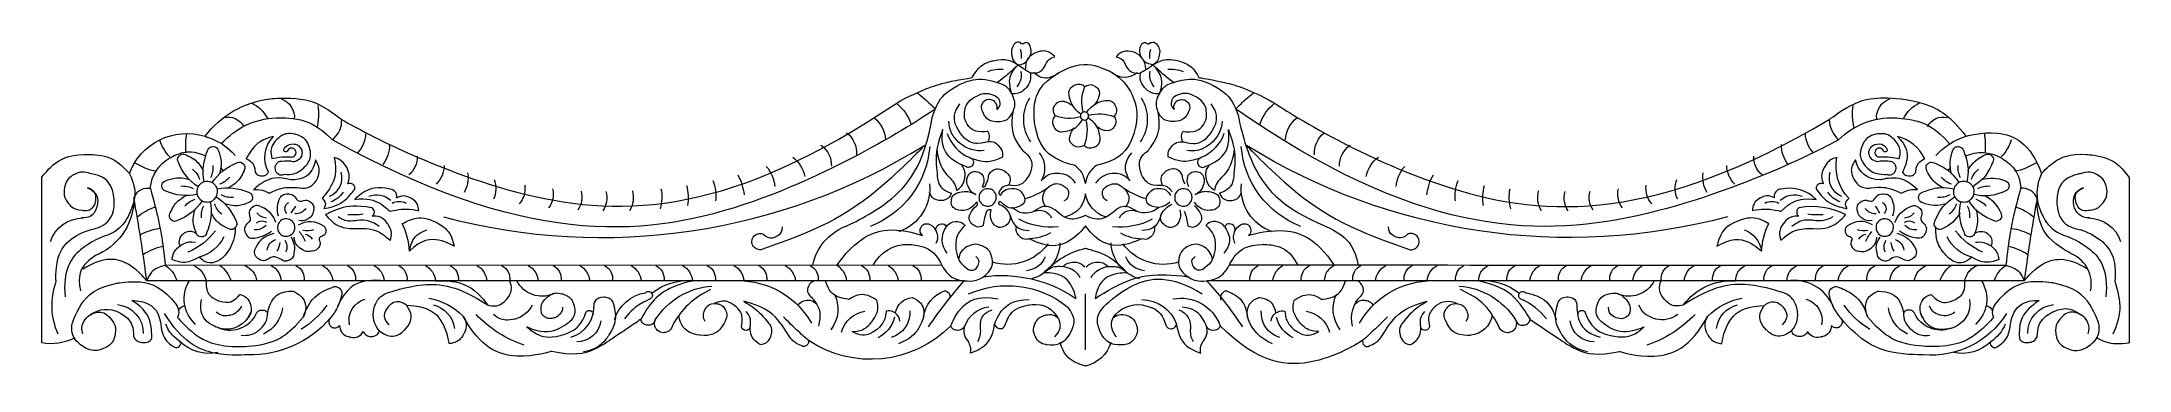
# Model space of a CAD drawing. Header units: millimetres. Extents: x 5499 to 5701, y 4312 to 4481.
# Drawn here: x 5500.6 to 5700.6, y 4449.9 to 4481.5 of the extents above.
import ezdxf

# ---------------------------------------------------------------- set-up
doc = ezdxf.new("R2010")
doc.units = ezdxf.units.MM
doc.header["$MEASUREMENT"] = 0
doc.layers.add('SITARA ALL', color=18, linetype='Continuous', true_color=0x000000)

msp = doc.modelspace()

# ---------------------------------------------------------------- linework, layer by layer
at = {"layer": 'SITARA ALL', "color": 6, "lineweight": 9, "true_color": 0xff00ff}
for points, knots in [([(5517.8, 4471.66), (5519.12, 4473.19), (5521.01, 4474.1), (5523.03, 4474.17), (5523.03, 4474.17), (5524.04, 4474.21), (5525.04, 4474.04), (5526.03, 4473.87), (5527.01, 4473.49), (5528.44, 4472.06), (5528.44, 4472.06), (5528.72, 4472.31), (5528.94, 4472.61), (5529.16, 4472.91), (5529.32, 4473.26), (5529.34, 4474), (5529.34, 4474), (5537.65, 4469.1), (5547, 4466.82), (5556.35, 4464.54), (5566.75, 4464.88), (5582.7, 4475.72), (5582.7, 4475.72), (5583.8, 4476.31), (5584.94, 4476.8), (5586.08, 4477.28), (5587.27, 4477.67), (5589.73, 4478.03), (5589.73, 4478.03), (5589.92, 4478.42), (5590.2, 4478.76), (5590.47, 4479.1), (5590.82, 4479.39), (5591.66, 4479.63), (5591.66, 4479.63), (5592.08, 4479.74), (5592.52, 4479.77), (5592.95, 4479.79), (5593.4, 4479.73), (5594.14, 4479.26), (5594.14, 4479.26), (5594.33, 4479.12), (5594.52, 4478.99), (5594.71, 4478.86), (5594.91, 4478.73), (5595.31, 4478.5), (5595.31, 4478.5), (5595.63, 4478.44), (5595.95, 4478.5), (5596.26, 4478.56), (5596.58, 4478.74), (5596.8, 4479.35), (5596.8, 4479.35), (5596.89, 4479.52), (5597.01, 4479.67), (5597.14, 4479.82), (5597.29, 4479.94), (5597.66, 4480.04), (5597.66, 4480.04), (5597.43, 4480.29), (5597.13, 4480.45), (5596.84, 4480.6), (5596.48, 4480.68), (5595.86, 4480.43), (5595.86, 4480.43), (5595.54, 4480.3), (5595.29, 4480.09), (5595.03, 4479.87), (5594.83, 4479.57), (5594.83, 4478.89)], [0, 0, 0, 0, 0.041667, 0.041667, 0.041667, 0.083333, 0.083333, 0.083333, 0.125, 0.125, 0.125, 0.166667, 0.166667, 0.166667, 0.208333, 0.208333, 0.208333, 0.25, 0.25, 0.25, 0.291667, 0.291667, 0.291667, 0.333333, 0.333333, 0.333333, 0.375, 0.375, 0.375, 0.416667, 0.416667, 0.416667, 0.458333, 0.458333, 0.458333, 0.5, 0.5, 0.5, 0.541667, 0.541667, 0.541667, 0.583333, 0.583333, 0.583333, 0.625, 0.625, 0.625, 0.666667, 0.666667, 0.666667, 0.708333, 0.708333, 0.708333, 0.75, 0.75, 0.75, 0.791667, 0.791667, 0.791667, 0.833333, 0.833333, 0.833333, 0.875, 0.875, 0.875, 0.916667, 0.916667, 0.916667, 1, 1, 1, 1]), ([(5594.36, 4481.39), (5594.45, 4481.27), (5594.61, 4481.25), (5594.74, 4481.33), (5594.74, 4481.33), (5594.78, 4481.36), (5594.82, 4481.38), (5594.87, 4481.4), (5594.91, 4481.41), (5595.01, 4481.38), (5595.01, 4481.38), (5595.06, 4481.37), (5595.1, 4481.35), (5595.14, 4481.33), (5595.18, 4481.3), (5595.22, 4481.21), (5595.22, 4481.21), (5595.33, 4481.01), (5595.37, 4480.79), (5595.42, 4480.57), (5595.42, 4480.33), (5595.2, 4479.94), (5595.2, 4479.94), (5595.09, 4479.75), (5594.94, 4479.59), (5594.78, 4479.42), (5594.58, 4479.3), (5594.14, 4479.26), (5594.14, 4479.26), (5593.98, 4479.36), (5593.85, 4479.49), (5593.71, 4479.61), (5593.6, 4479.77), (5593.53, 4480.13), (5593.53, 4480.13), (5593.49, 4480.31), (5593.49, 4480.49), (5593.49, 4480.68), (5593.52, 4480.86), (5593.72, 4481.17), (5593.72, 4481.17), (5593.79, 4481.28), (5593.89, 4481.36), (5593.99, 4481.43), (5594.12, 4481.48), (5594.36, 4481.39)], [0, 0, 0, 0, 0.066667, 0.066667, 0.066667, 0.133333, 0.133333, 0.133333, 0.2, 0.2, 0.2, 0.266667, 0.266667, 0.266667, 0.333333, 0.333333, 0.333333, 0.4, 0.4, 0.4, 0.466667, 0.466667, 0.466667, 0.533333, 0.533333, 0.533333, 0.6, 0.6, 0.6, 0.666667, 0.666667, 0.666667, 0.733333, 0.733333, 0.733333, 0.8, 0.8, 0.8, 0.866667, 0.866667, 0.866667, 0.933333, 0.933333, 0.933333, 1, 1, 1, 1]), ([(5606.36, 4478.89), (5606.36, 4479.57), (5605.96, 4480.17), (5605.33, 4480.43), (5605.33, 4480.43), (5605.02, 4480.55), (5604.69, 4480.58), (5604.35, 4480.6), (5603.99, 4480.53), (5603.53, 4480.04), (5603.53, 4480.04), (5603.71, 4479.99), (5603.88, 4479.9), (5604.05, 4479.82), (5604.21, 4479.69), (5604.38, 4479.35), (5604.38, 4479.35), (5604.5, 4479.05), (5604.71, 4478.81), (5604.92, 4478.56), (5605.24, 4478.39), (5605.87, 4478.5), (5605.87, 4478.5), (5606.08, 4478.62), (5606.28, 4478.74), (5606.47, 4478.86), (5606.67, 4478.99), (5607.05, 4479.26), (5607.05, 4479.26), (5606.83, 4479.28), (5606.62, 4479.35), (5606.41, 4479.42), (5606.21, 4479.55), (5605.99, 4479.94), (5605.99, 4479.94), (5605.88, 4480.14), (5605.82, 4480.36), (5605.76, 4480.57), (5605.76, 4480.81), (5605.96, 4481.21), (5605.96, 4481.21), (5605.99, 4481.25), (5606.02, 4481.29), (5606.05, 4481.33), (5606.08, 4481.36), (5606.18, 4481.38), (5606.18, 4481.38), (5606.23, 4481.4), (5606.27, 4481.4), (5606.32, 4481.4), (5606.37, 4481.39), (5606.45, 4481.33), (5606.45, 4481.33), (5606.51, 4481.29), (5606.58, 4481.27), (5606.66, 4481.26), (5606.74, 4481.27), (5606.83, 4481.39), (5606.83, 4481.39), (5606.95, 4481.43), (5607.08, 4481.43), (5607.2, 4481.43), (5607.34, 4481.39), (5607.46, 4481.17), (5607.46, 4481.17), (5607.57, 4481.02), (5607.63, 4480.85), (5607.7, 4480.68), (5607.74, 4480.49), (5607.66, 4480.13), (5607.66, 4480.13), (5607.62, 4479.95), (5607.55, 4479.78), (5607.47, 4479.61), (5607.36, 4479.46), (5607.05, 4479.26), (5607.05, 4479.26), (5607.41, 4478.89), (5607.65, 4478.44), (5607.89, 4477.99), (5608.01, 4477.45), (5607.67, 4476.48), (5607.67, 4476.48), (5607.4, 4476.47), (5607.14, 4476.51), (5606.89, 4476.56), (5606.63, 4476.66), (5606.28, 4477.05), (5606.28, 4477.05), (5606.11, 4477.25), (5605.98, 4477.48), (5605.86, 4477.71), (5605.78, 4477.98), (5605.87, 4478.5)], [0, 0, 0, 0, 0.03125, 0.03125, 0.03125, 0.0625, 0.0625, 0.0625, 0.09375, 0.09375, 0.09375, 0.125, 0.125, 0.125, 0.15625, 0.15625, 0.15625, 0.1875, 0.1875, 0.1875, 0.21875, 0.21875, 0.21875, 0.25, 0.25, 0.25, 0.28125, 0.28125, 0.28125, 0.3125, 0.3125, 0.3125, 0.34375, 0.34375, 0.34375, 0.375, 0.375, 0.375, 0.40625, 0.40625, 0.40625, 0.4375, 0.4375, 0.4375, 0.46875, 0.46875, 0.46875, 0.5, 0.5, 0.5, 0.53125, 0.53125, 0.53125, 0.5625, 0.5625, 0.5625, 0.59375, 0.59375, 0.59375, 0.625, 0.625, 0.625, 0.65625, 0.65625, 0.65625, 0.6875, 0.6875, 0.6875, 0.71875, 0.71875, 0.71875, 0.75, 0.75, 0.75, 0.78125, 0.78125, 0.78125, 0.8125, 0.8125, 0.8125, 0.84375, 0.84375, 0.84375, 0.875, 0.875, 0.875, 0.90625, 0.90625, 0.90625, 0.9375, 0.9375, 0.9375, 1, 1, 1, 1]), ([(5595.31, 4478.5), (5595.41, 4477.98), (5595.26, 4477.45), (5594.91, 4477.05), (5594.91, 4477.05), (5594.73, 4476.86), (5594.52, 4476.71), (5594.3, 4476.56), (5594.05, 4476.45), (5593.52, 4476.48), (5593.52, 4476.48), (5593.35, 4476.97), (5593.33, 4477.48), (5593.3, 4477.99), (5593.42, 4478.53), (5594.14, 4479.26), (5594.14, 4479.26), (5593.83, 4478.96), (5593.51, 4478.66), (5593.19, 4478.37), (5592.86, 4478.08), (5592.17, 4477.56), (5592.17, 4477.56), (5592.46, 4477.48), (5592.73, 4477.35), (5593, 4477.21), (5593.24, 4477.02), (5593.52, 4476.48), (5593.52, 4476.48), (5593.66, 4476.22), (5593.74, 4475.93), (5593.82, 4475.64), (5593.85, 4475.33), (5593.64, 4474.76)], [0, 0, 0, 0, 0.083333, 0.083333, 0.083333, 0.166667, 0.166667, 0.166667, 0.25, 0.25, 0.25, 0.333333, 0.333333, 0.333333, 0.416667, 0.416667, 0.416667, 0.5, 0.5, 0.5, 0.583333, 0.583333, 0.583333, 0.666667, 0.666667, 0.666667, 0.75, 0.75, 0.75, 0.833333, 0.833333, 0.833333, 1, 1, 1, 1]), ([(5603.16, 4478.49), (5604.87, 4477.47), (5605.78, 4475.5), (5605.44, 4473.53), (5605.44, 4473.53), (5605.27, 4472.55), (5604.81, 4471.66), (5604.35, 4470.78), (5603.59, 4470), (5601.63, 4469.61), (5601.63, 4469.61), (5601.36, 4469.39), (5601.13, 4469.13), (5600.9, 4468.87), (5600.72, 4468.56), (5600.59, 4467.87), (5600.59, 4467.87), (5600.53, 4468.21), (5600.41, 4468.54), (5600.29, 4468.87), (5600.1, 4469.18), (5599.56, 4469.61), (5599.56, 4469.61), (5598.58, 4469.81), (5597.71, 4470.3), (5596.84, 4470.78), (5596.08, 4471.56), (5595.74, 4473.53), (5595.74, 4473.53), (5595.58, 4474.51), (5595.72, 4475.5), (5595.86, 4476.49), (5596.32, 4477.47), (5598.03, 4478.49), (5598.03, 4478.49), (5597.69, 4478.21), (5597.27, 4478.06), (5596.85, 4477.91), (5596.35, 4477.91), (5595.65, 4478.48)], [0, 0, 0, 0, 0.071429, 0.071429, 0.071429, 0.142857, 0.142857, 0.142857, 0.214286, 0.214286, 0.214286, 0.285714, 0.285714, 0.285714, 0.357143, 0.357143, 0.357143, 0.428571, 0.428571, 0.428571, 0.5, 0.5, 0.5, 0.571429, 0.571429, 0.571429, 0.642857, 0.642857, 0.642857, 0.714286, 0.714286, 0.714286, 0.785714, 0.785714, 0.785714, 0.857143, 0.857143, 0.857143, 1, 1, 1, 1]), ([(5605.53, 4478.48), (5604.84, 4477.91), (5603.84, 4477.92), (5603.16, 4478.49), (5603.16, 4478.49), (5602.36, 4478.93), (5601.48, 4479.15), (5600.59, 4479.37), (5599.63, 4479.37), (5598.03, 4478.49)], [0, 0, 0, 0, 0.25, 0.25, 0.25, 0.5, 0.5, 0.5, 1, 1, 1, 1]), ([(5609.02, 4477.56), (5608.33, 4478.08), (5607.67, 4478.65), (5607.05, 4479.26), (5607.05, 4479.26), (5607.42, 4479.49), (5607.83, 4479.64), (5608.24, 4479.79), (5608.69, 4479.86), (5609.53, 4479.63), (5609.53, 4479.63), (5609.95, 4479.51), (5610.33, 4479.31), (5610.72, 4479.1), (5611.07, 4478.81), (5611.46, 4478.03), (5611.46, 4478.03), (5612.69, 4477.85), (5613.9, 4477.57), (5615.11, 4477.28), (5616.3, 4476.89), (5618.49, 4475.72), (5618.49, 4475.72), (5626.46, 4470.29), (5635.65, 4467.42), (5644.83, 4464.54), (5655.23, 4464.2), (5671.85, 4474), (5671.85, 4474), (5672.81, 4474.78), (5673.92, 4475.36), (5675.02, 4475.93), (5676.27, 4476.29), (5678.74, 4475.99), (5678.74, 4475.99), (5679.97, 4475.84), (5681.15, 4475.44), (5682.33, 4475.04), (5683.45, 4474.39), (5684.95, 4472.4), (5684.95, 4472.4), (5686.44, 4472.87), (5687.98, 4472.71), (5689.53, 4472.55), (5691.12, 4471.77), (5692.2, 4468.83), (5692.2, 4468.83), (5692.74, 4469.45), (5693.4, 4469.92), (5694.07, 4470.4), (5694.86, 4470.74), (5696.49, 4470.66), (5696.49, 4470.66), (5697.31, 4470.62), (5698.09, 4470.4), (5698.88, 4470.18), (5699.63, 4469.77), (5700.59, 4468.45), (5700.59, 4468.45), (5700.59, 4468.45), (5700.59, 4464.48), (5700.59, 4460.51), (5700.59, 4452.57), (5700.59, 4452.57), (5700.59, 4452.57), (5700.05, 4452.47), (5699.51, 4452.47), (5698.96, 4452.46), (5698.4, 4452.55), (5697.43, 4453.05)], [0, 0, 0, 0, 0.041667, 0.041667, 0.041667, 0.083333, 0.083333, 0.083333, 0.125, 0.125, 0.125, 0.166667, 0.166667, 0.166667, 0.208333, 0.208333, 0.208333, 0.25, 0.25, 0.25, 0.291667, 0.291667, 0.291667, 0.333333, 0.333333, 0.333333, 0.375, 0.375, 0.375, 0.416667, 0.416667, 0.416667, 0.458333, 0.458333, 0.458333, 0.5, 0.5, 0.5, 0.541667, 0.541667, 0.541667, 0.583333, 0.583333, 0.583333, 0.625, 0.625, 0.625, 0.666667, 0.666667, 0.666667, 0.708333, 0.708333, 0.708333, 0.75, 0.75, 0.75, 0.791667, 0.791667, 0.791667, 0.833333, 0.833333, 0.833333, 0.875, 0.875, 0.875, 0.916667, 0.916667, 0.916667, 1, 1, 1, 1]), ([(5516.24, 4472.4), (5517.74, 4474.39), (5519.98, 4475.69), (5522.45, 4475.99), (5522.45, 4475.99), (5523.69, 4476.14), (5524.93, 4476.03), (5526.17, 4475.93), (5527.41, 4475.57), (5529.34, 4474)], [0, 0, 0, 0, 0.25, 0.25, 0.25, 0.5, 0.5, 0.5, 1, 1, 1, 1]), ([(5584.49, 4476.57), (5585.09, 4476.09), (5585.66, 4475.57), (5586.21, 4475.02), (5586.21, 4475.02), (5577.64, 4469.07), (5567.76, 4465.81), (5557.89, 4462.55), (5546.7, 4461.97), (5528.44, 4472.06)], [0, 0, 0, 0, 0.25, 0.25, 0.25, 0.5, 0.5, 0.5, 1, 1, 1, 1]), ([(5574.46, 4460.02), (5574.8, 4461.7), (5575.96, 4463.09), (5577.55, 4463.73), (5577.55, 4463.73), (5579.76, 4464.66), (5581.66, 4466.13), (5583.56, 4467.6), (5585.15, 4469.6), (5585.95, 4474.34), (5585.95, 4474.34), (5586.14, 4474.98), (5586.45, 4475.56), (5586.76, 4476.14), (5587.2, 4476.68), (5588.37, 4477.28), (5588.37, 4477.28), (5588.96, 4477.59), (5589.6, 4477.76), (5590.24, 4477.94), (5590.92, 4477.99), (5592.17, 4477.56)], [0, 0, 0, 0, 0.125, 0.125, 0.125, 0.25, 0.25, 0.25, 0.375, 0.375, 0.375, 0.5, 0.5, 0.5, 0.625, 0.625, 0.625, 0.75, 0.75, 0.75, 1, 1, 1, 1]), ([(5591.26, 4471.88), (5591.45, 4472.19), (5591.44, 4472.58), (5591.24, 4472.89), (5591.24, 4472.89), (5590.76, 4472.77), (5590.28, 4472.85), (5589.8, 4472.93), (5589.31, 4473.2), (5589.01, 4474.13), (5589.01, 4474.13), (5588.95, 4474.53), (5589.02, 4474.92), (5589.08, 4475.32), (5589.27, 4475.71), (5589.95, 4476.14), (5589.95, 4476.14), (5590.29, 4476.36), (5590.67, 4476.46), (5591.06, 4476.57), (5591.49, 4476.57), (5592.17, 4476.13), (5592.17, 4476.13), (5592.31, 4475.96), (5592.37, 4475.75), (5592.43, 4475.53), (5592.42, 4475.28), (5592.1, 4474.97), (5592.1, 4474.97), (5592.13, 4475.08), (5592.14, 4475.2), (5592.14, 4475.31), (5592.12, 4475.43), (5591.98, 4475.62), (5591.98, 4475.62), (5591.91, 4475.71), (5591.83, 4475.79), (5591.74, 4475.86), (5591.63, 4475.92), (5591.4, 4475.93), (5591.4, 4475.93), (5591.29, 4475.93), (5591.17, 4475.91), (5591.06, 4475.89), (5590.95, 4475.84), (5590.8, 4475.66), (5590.8, 4475.66), (5590.72, 4475.58), (5590.67, 4475.47), (5590.62, 4475.37), (5590.58, 4475.25), (5590.63, 4475.03), (5590.63, 4475.03), (5590.71, 4474.7), (5590.9, 4474.41), (5591.08, 4474.12), (5591.36, 4473.88), (5592.04, 4473.82), (5592.04, 4473.82), (5592.38, 4473.79), (5592.71, 4473.87), (5593.04, 4473.95), (5593.36, 4474.14), (5593.64, 4474.76), (5593.64, 4474.76), (5593.52, 4474.1), (5593.54, 4473.43), (5593.57, 4472.75), (5593.75, 4472.07), (5594.6, 4471.02), (5594.6, 4471.02), (5594.96, 4470.78), (5595.2, 4470.42), (5595.45, 4470.07), (5595.58, 4469.61), (5595.25, 4468.81), (5595.25, 4468.81), (5595.09, 4468.41), (5594.79, 4468.1), (5594.5, 4467.78), (5594.08, 4467.55), (5593.23, 4467.7), (5593.23, 4467.7), (5593.03, 4467.68), (5592.85, 4467.61), (5592.66, 4467.54), (5592.49, 4467.42), (5592.32, 4467.06), (5592.32, 4467.06), (5592.31, 4467.03), (5592.3, 4467), (5592.29, 4466.97), (5592.29, 4466.93), (5592.32, 4466.87), (5592.32, 4466.87), (5592.33, 4466.84), (5592.35, 4466.81), (5592.37, 4466.78), (5592.39, 4466.76), (5592.46, 4466.73), (5592.46, 4466.73), (5592.56, 4466.93), (5592.71, 4467.09), (5592.86, 4467.25), (5593.06, 4467.38), (5593.5, 4467.4), (5593.5, 4467.4), (5593.72, 4467.41), (5593.94, 4467.36), (5594.15, 4467.31), (5594.36, 4467.2), (5594.6, 4466.82), (5594.6, 4466.82), (5594.69, 4466.69), (5594.74, 4466.54), (5594.79, 4466.39), (5594.8, 4466.22), (5594.66, 4465.93), (5594.66, 4465.93), (5594.34, 4465.67), (5593.95, 4465.55), (5593.55, 4465.44), (5593.08, 4465.46), (5592.52, 4466.07), (5592.52, 4466.07), (5592.49, 4466.1), (5592.46, 4466.11), (5592.43, 4466.13), (5592.38, 4466.14), (5592.32, 4466.09), (5592.32, 4466.09), (5592.29, 4466.07), (5592.27, 4466.04), (5592.25, 4466), (5592.25, 4465.96), (5592.29, 4465.9), (5592.29, 4465.9), (5592.52, 4465.79), (5592.73, 4465.65), (5592.94, 4465.5), (5593.12, 4465.33), (5593.36, 4464.88), (5593.36, 4464.88), (5593.45, 4464.44), (5593.69, 4464.07), (5593.92, 4463.69), (5594.31, 4463.37), (5595.2, 4463.36)], [0, 0, 0, 0, 0.02, 0.02, 0.02, 0.04, 0.04, 0.04, 0.06, 0.06, 0.06, 0.08, 0.08, 0.08, 0.1, 0.1, 0.1, 0.12, 0.12, 0.12, 0.14, 0.14, 0.14, 0.16, 0.16, 0.16, 0.18, 0.18, 0.18, 0.2, 0.2, 0.2, 0.22, 0.22, 0.22, 0.24, 0.24, 0.24, 0.26, 0.26, 0.26, 0.28, 0.28, 0.28, 0.3, 0.3, 0.3, 0.32, 0.32, 0.32, 0.34, 0.34, 0.34, 0.36, 0.36, 0.36, 0.38, 0.38, 0.38, 0.4, 0.4, 0.4, 0.42, 0.42, 0.42, 0.44, 0.44, 0.44, 0.46, 0.46, 0.46, 0.48, 0.48, 0.48, 0.5, 0.5, 0.5, 0.52, 0.52, 0.52, 0.54, 0.54, 0.54, 0.56, 0.56, 0.56, 0.58, 0.58, 0.58, 0.6, 0.6, 0.6, 0.62, 0.62, 0.62, 0.64, 0.64, 0.64, 0.66, 0.66, 0.66, 0.68, 0.68, 0.68, 0.7, 0.7, 0.7, 0.72, 0.72, 0.72, 0.74, 0.74, 0.74, 0.76, 0.76, 0.76, 0.78, 0.78, 0.78, 0.8, 0.8, 0.8, 0.82, 0.82, 0.82, 0.84, 0.84, 0.84, 0.86, 0.86, 0.86, 0.88, 0.88, 0.88, 0.9, 0.9, 0.9, 0.92, 0.92, 0.92, 0.94, 0.94, 0.94, 0.96, 0.96, 0.96, 1, 1, 1, 1]), ([(5600.16, 4474.53), (5599.45, 4475), (5599.02, 4475.79), (5599, 4476.64), (5599, 4476.64), (5599.03, 4476.8), (5599.11, 4476.95), (5599.18, 4477.1), (5599.3, 4477.23), (5599.61, 4477.34), (5599.61, 4477.34), (5599.77, 4477.4), (5599.94, 4477.41), (5600.11, 4477.42), (5600.28, 4477.39), (5600.53, 4477.17)], [0, 0, 0, 0, 0.166667, 0.166667, 0.166667, 0.333333, 0.333333, 0.333333, 0.5, 0.5, 0.5, 0.666667, 0.666667, 0.666667, 1, 1, 1, 1]), ([(5600.38, 4474.72), (5600.16, 4475.53), (5600.21, 4476.39), (5600.53, 4477.17), (5600.53, 4477.17), (5600.68, 4477.27), (5600.84, 4477.32), (5601.01, 4477.38), (5601.2, 4477.39), (5601.5, 4477.21), (5601.5, 4477.21), (5601.65, 4477.12), (5601.76, 4476.99), (5601.88, 4476.85), (5601.96, 4476.68), (5601.91, 4476.34), (5601.91, 4476.34), (5601.87, 4476.18), (5601.82, 4476.03), (5601.76, 4475.88), (5601.69, 4475.73), (5601.5, 4475.47)], [0, 0, 0, 0, 0.125, 0.125, 0.125, 0.25, 0.25, 0.25, 0.375, 0.375, 0.375, 0.5, 0.5, 0.5, 0.625, 0.625, 0.625, 0.75, 0.75, 0.75, 1, 1, 1, 1]), ([(5610.13, 4467.83), (5609.96, 4468.08), (5609.88, 4468.36), (5609.89, 4468.65), (5609.89, 4468.65), (5609.76, 4468.91), (5609.53, 4469.1), (5609.3, 4469.28), (5608.98, 4469.39), (5608.46, 4469.13), (5608.46, 4469.13), (5608.19, 4469), (5608, 4468.78), (5607.82, 4468.55), (5607.71, 4468.23), (5607.96, 4467.7), (5607.96, 4467.7), (5607.53, 4467.63), (5607.11, 4467.7), (5606.69, 4467.78), (5606.27, 4468.01), (5605.94, 4468.81), (5605.94, 4468.81), (5605.77, 4469.21), (5605.76, 4469.64), (5605.74, 4470.07), (5605.88, 4470.53), (5606.59, 4471.02), (5606.59, 4471.02), (5607.01, 4471.55), (5607.32, 4472.15), (5607.62, 4472.75), (5607.79, 4473.44), (5607.55, 4474.76), (5607.55, 4474.76), (5607.44, 4475.04), (5607.4, 4475.34), (5607.36, 4475.64), (5607.39, 4475.95), (5607.67, 4476.48), (5607.67, 4476.48), (5607.81, 4476.75), (5608, 4476.98), (5608.19, 4477.21), (5608.43, 4477.4), (5609.02, 4477.56), (5609.02, 4477.56), (5609.64, 4477.77), (5610.3, 4477.86), (5610.95, 4477.94), (5611.64, 4477.89), (5612.81, 4477.28), (5612.81, 4477.28), (5613.4, 4476.98), (5613.91, 4476.56), (5614.43, 4476.14), (5614.86, 4475.61), (5615.24, 4474.34), (5615.24, 4474.34), (5615.64, 4471.97), (5616.63, 4469.79), (5617.62, 4467.6), (5619.21, 4465.6), (5623.64, 4463.73), (5623.64, 4463.73), (5624.43, 4463.41), (5625.12, 4462.9), (5625.81, 4462.39), (5626.39, 4461.7), (5626.72, 4460.02)], [0, 0, 0, 0, 0.041667, 0.041667, 0.041667, 0.083333, 0.083333, 0.083333, 0.125, 0.125, 0.125, 0.166667, 0.166667, 0.166667, 0.208333, 0.208333, 0.208333, 0.25, 0.25, 0.25, 0.291667, 0.291667, 0.291667, 0.333333, 0.333333, 0.333333, 0.375, 0.375, 0.375, 0.416667, 0.416667, 0.416667, 0.458333, 0.458333, 0.458333, 0.5, 0.5, 0.5, 0.541667, 0.541667, 0.541667, 0.583333, 0.583333, 0.583333, 0.625, 0.625, 0.625, 0.666667, 0.666667, 0.666667, 0.708333, 0.708333, 0.708333, 0.75, 0.75, 0.75, 0.791667, 0.791667, 0.791667, 0.833333, 0.833333, 0.833333, 0.875, 0.875, 0.875, 0.916667, 0.916667, 0.916667, 1, 1, 1, 1]), ([(5609.93, 4471.88), (5609.74, 4472.19), (5609.74, 4472.58), (5609.95, 4472.89), (5609.95, 4472.89), (5610.42, 4472.77), (5610.91, 4472.85), (5611.39, 4472.93), (5611.87, 4473.2), (5612.18, 4474.13), (5612.18, 4474.13), (5612.24, 4474.53), (5612.17, 4474.92), (5612.11, 4475.32), (5611.92, 4475.71), (5611.24, 4476.14), (5611.24, 4476.14), (5610.9, 4476.36), (5610.52, 4476.46), (5610.13, 4476.57), (5609.7, 4476.57), (5609.02, 4476.13), (5609.02, 4476.13), (5608.88, 4475.96), (5608.82, 4475.75), (5608.76, 4475.53), (5608.77, 4475.28), (5609.09, 4474.97), (5609.09, 4474.97), (5609.06, 4475.08), (5609.05, 4475.2), (5609.05, 4475.31), (5609.07, 4475.43), (5609.21, 4475.62), (5609.21, 4475.62), (5609.27, 4475.71), (5609.36, 4475.79), (5609.45, 4475.86), (5609.56, 4475.92), (5609.79, 4475.93), (5609.79, 4475.93), (5609.9, 4475.93), (5610.02, 4475.91), (5610.13, 4475.89), (5610.24, 4475.84), (5610.39, 4475.66), (5610.39, 4475.66), (5610.47, 4475.58), (5610.52, 4475.47), (5610.57, 4475.37), (5610.6, 4475.25), (5610.56, 4475.03), (5610.56, 4475.03), (5610.48, 4474.7), (5610.29, 4474.41), (5610.11, 4474.12), (5609.83, 4473.88), (5609.15, 4473.82), (5609.15, 4473.82), (5608.81, 4473.79), (5608.48, 4473.87), (5608.15, 4473.95), (5607.82, 4474.14), (5607.55, 4474.76)], [0, 0, 0, 0, 0.045455, 0.045455, 0.045455, 0.090909, 0.090909, 0.090909, 0.136364, 0.136364, 0.136364, 0.181818, 0.181818, 0.181818, 0.227273, 0.227273, 0.227273, 0.272727, 0.272727, 0.272727, 0.318182, 0.318182, 0.318182, 0.363636, 0.363636, 0.363636, 0.409091, 0.409091, 0.409091, 0.454545, 0.454545, 0.454545, 0.5, 0.5, 0.5, 0.545455, 0.545455, 0.545455, 0.590909, 0.590909, 0.590909, 0.636364, 0.636364, 0.636364, 0.681818, 0.681818, 0.681818, 0.727273, 0.727273, 0.727273, 0.772727, 0.772727, 0.772727, 0.818182, 0.818182, 0.818182, 0.863636, 0.863636, 0.863636, 0.909091, 0.909091, 0.909091, 1, 1, 1, 1]), ([(5671.85, 4474), (5671.87, 4473.26), (5672.19, 4472.56), (5672.75, 4472.06), (5672.75, 4472.06), (5663.62, 4467.02), (5653.46, 4464.78), (5643.3, 4462.55), (5632.11, 4463.12), (5614.98, 4475.02), (5614.98, 4475.02), (5615.25, 4475.3), (5615.53, 4475.56), (5615.81, 4475.83), (5616.1, 4476.09), (5616.7, 4476.57)], [0, 0, 0, 0, 0.166667, 0.166667, 0.166667, 0.333333, 0.333333, 0.333333, 0.5, 0.5, 0.5, 0.666667, 0.666667, 0.666667, 1, 1, 1, 1]), ([(5587.33, 4472.68), (5587.69, 4471.63), (5588.48, 4470.79), (5589.5, 4470.35), (5589.5, 4470.35), (5590.01, 4470.14), (5590.55, 4470.04), (5591.1, 4469.94), (5591.68, 4469.95), (5592.68, 4470.42), (5592.68, 4470.42), (5592.69, 4470.61), (5592.67, 4470.81), (5592.64, 4471), (5592.57, 4471.19), (5592.3, 4471.47), (5592.3, 4471.47), (5592.16, 4471.61), (5592, 4471.72), (5591.84, 4471.82), (5591.65, 4471.9), (5591.26, 4471.88), (5591.26, 4471.88), (5590.77, 4471.71), (5590.26, 4471.71), (5589.74, 4471.71), (5589.2, 4471.88), (5588.59, 4472.71), (5588.59, 4472.71), (5588.28, 4473.12), (5588.12, 4473.61), (5587.96, 4474.1), (5587.96, 4474.67), (5588.56, 4475.51)], [0, 0, 0, 0, 0.083333, 0.083333, 0.083333, 0.166667, 0.166667, 0.166667, 0.25, 0.25, 0.25, 0.333333, 0.333333, 0.333333, 0.416667, 0.416667, 0.416667, 0.5, 0.5, 0.5, 0.583333, 0.583333, 0.583333, 0.666667, 0.666667, 0.666667, 0.75, 0.75, 0.75, 0.833333, 0.833333, 0.833333, 1, 1, 1, 1]), ([(5600.12, 4474.28), (5599.32, 4474.02), (5598.45, 4474.05), (5597.68, 4474.38), (5597.68, 4474.38), (5597.57, 4474.25), (5597.5, 4474.1), (5597.43, 4473.95), (5597.39, 4473.77), (5597.5, 4473.46), (5597.5, 4473.46), (5597.56, 4473.3), (5597.65, 4473.16), (5597.75, 4473.02), (5597.88, 4472.91), (5598.21, 4472.84), (5598.21, 4472.84), (5598.64, 4472.85), (5599.05, 4472.96), (5599.45, 4473.08), (5599.85, 4473.29), (5600.31, 4474)], [0, 0, 0, 0, 0.125, 0.125, 0.125, 0.25, 0.25, 0.25, 0.375, 0.375, 0.375, 0.5, 0.5, 0.5, 0.625, 0.625, 0.625, 0.75, 0.75, 0.75, 1, 1, 1, 1]), ([(5597.68, 4474.38), (5597.48, 4474.66), (5597.46, 4475.04), (5597.64, 4475.34), (5597.64, 4475.34), (5597.73, 4475.49), (5597.86, 4475.61), (5597.99, 4475.72), (5598.16, 4475.8), (5598.51, 4475.76), (5598.51, 4475.76), (5598.67, 4475.72), (5598.82, 4475.66), (5598.97, 4475.6), (5599.12, 4475.53), (5599.38, 4475.34)], [0, 0, 0, 0, 0.166667, 0.166667, 0.166667, 0.333333, 0.333333, 0.333333, 0.5, 0.5, 0.5, 0.666667, 0.666667, 0.666667, 1, 1, 1, 1]), ([(5600.89, 4474.35), (5600.89, 4474.24), (5600.85, 4474.14), (5600.78, 4474.07), (5600.78, 4474.07), (5600.74, 4474.03), (5600.7, 4474.01), (5600.65, 4473.98), (5600.61, 4473.96), (5600.5, 4473.96), (5600.5, 4473.96), (5600.45, 4473.96), (5600.4, 4473.97), (5600.35, 4473.98), (5600.3, 4474), (5600.23, 4474.07), (5600.23, 4474.07), (5600.19, 4474.11), (5600.16, 4474.15), (5600.13, 4474.19), (5600.11, 4474.24), (5600.11, 4474.35), (5600.11, 4474.35), (5600.11, 4474.4), (5600.12, 4474.45), (5600.13, 4474.5), (5600.15, 4474.55), (5600.23, 4474.62), (5600.23, 4474.62), (5600.26, 4474.66), (5600.31, 4474.69), (5600.35, 4474.72), (5600.4, 4474.74), (5600.5, 4474.74), (5600.5, 4474.74), (5600.55, 4474.74), (5600.6, 4474.73), (5600.65, 4474.72), (5600.7, 4474.69), (5600.78, 4474.62), (5600.78, 4474.62), (5600.81, 4474.58), (5600.84, 4474.54), (5600.87, 4474.5), (5600.89, 4474.45), (5600.89, 4474.35)], [0, 0, 0, 0, 0.066667, 0.066667, 0.066667, 0.133333, 0.133333, 0.133333, 0.2, 0.2, 0.2, 0.266667, 0.266667, 0.266667, 0.333333, 0.333333, 0.333333, 0.4, 0.4, 0.4, 0.466667, 0.466667, 0.466667, 0.533333, 0.533333, 0.533333, 0.6, 0.6, 0.6, 0.666667, 0.666667, 0.666667, 0.733333, 0.733333, 0.733333, 0.8, 0.8, 0.8, 0.866667, 0.866667, 0.866667, 0.933333, 0.933333, 0.933333, 1, 1, 1, 1]), ([(5600.62, 4473.97), (5600.83, 4473.16), (5600.77, 4472.31), (5600.47, 4471.52), (5600.47, 4471.52), (5600.6, 4471.41), (5600.75, 4471.34), (5600.9, 4471.27), (5601.07, 4471.24), (5601.39, 4471.35), (5601.39, 4471.35), (5601.55, 4471.4), (5601.69, 4471.5), (5601.82, 4471.59), (5601.94, 4471.73), (5602, 4472.06), (5602, 4472.06), (5602, 4472.48), (5601.88, 4472.89), (5601.77, 4473.3), (5601.55, 4473.69), (5600.84, 4474.16)], [0, 0, 0, 0, 0.125, 0.125, 0.125, 0.25, 0.25, 0.25, 0.375, 0.375, 0.375, 0.5, 0.5, 0.5, 0.625, 0.625, 0.625, 0.75, 0.75, 0.75, 1, 1, 1, 1]), ([(5600.69, 4474.69), (5601.16, 4475.4), (5601.94, 4475.83), (5602.79, 4475.85), (5602.79, 4475.85), (5602.96, 4475.82), (5603.11, 4475.74), (5603.26, 4475.67), (5603.39, 4475.55), (5603.5, 4475.23), (5603.5, 4475.23), (5603.56, 4475.08), (5603.57, 4474.91), (5603.58, 4474.74), (5603.54, 4474.57), (5603.32, 4474.31)], [0, 0, 0, 0, 0.166667, 0.166667, 0.166667, 0.333333, 0.333333, 0.333333, 0.5, 0.5, 0.5, 0.666667, 0.666667, 0.666667, 1, 1, 1, 1]), ([(5600.88, 4474.44), (5601.69, 4474.62), (5602.53, 4474.57), (5603.32, 4474.31), (5603.32, 4474.31), (5603.43, 4474.17), (5603.48, 4474.01), (5603.54, 4473.84), (5603.54, 4473.65), (5603.36, 4473.35), (5603.36, 4473.35), (5603.27, 4473.2), (5603.14, 4473.09), (5603.01, 4472.97), (5602.84, 4472.89), (5602.49, 4472.94), (5602.49, 4472.94), (5602.34, 4472.98), (5602.18, 4473.03), (5602.03, 4473.09), (5601.89, 4473.16), (5601.63, 4473.35)], [0, 0, 0, 0, 0.125, 0.125, 0.125, 0.25, 0.25, 0.25, 0.375, 0.375, 0.375, 0.5, 0.5, 0.5, 0.625, 0.625, 0.625, 0.75, 0.75, 0.75, 1, 1, 1, 1]), ([(5613.86, 4472.68), (5613.5, 4471.63), (5612.71, 4470.79), (5611.69, 4470.35), (5611.69, 4470.35), (5611.18, 4470.14), (5610.63, 4470.04), (5610.09, 4469.94), (5609.51, 4469.95), (5608.51, 4470.42), (5608.51, 4470.42), (5608.5, 4470.61), (5608.52, 4470.81), (5608.55, 4471), (5608.62, 4471.19), (5608.89, 4471.47), (5608.89, 4471.47), (5609.02, 4471.61), (5609.19, 4471.72), (5609.35, 4471.82), (5609.54, 4471.9), (5609.93, 4471.88), (5609.93, 4471.88), (5610.41, 4471.71), (5610.93, 4471.71), (5611.44, 4471.71), (5611.98, 4471.88), (5612.6, 4472.71), (5612.6, 4472.71), (5612.91, 4473.12), (5613.07, 4473.61), (5613.22, 4474.1), (5613.23, 4474.67), (5612.63, 4475.51)], [0, 0, 0, 0, 0.083333, 0.083333, 0.083333, 0.166667, 0.166667, 0.166667, 0.25, 0.25, 0.25, 0.333333, 0.333333, 0.333333, 0.416667, 0.416667, 0.416667, 0.5, 0.5, 0.5, 0.583333, 0.583333, 0.583333, 0.666667, 0.666667, 0.666667, 0.75, 0.75, 0.75, 0.833333, 0.833333, 0.833333, 1, 1, 1, 1]), ([(5672.75, 4472.06), (5674.18, 4473.49), (5676.14, 4474.25), (5678.16, 4474.17), (5678.16, 4474.17), (5679.16, 4474.13), (5680.14, 4473.89), (5681.12, 4473.64), (5682.07, 4473.19), (5683.39, 4471.66)], [0, 0, 0, 0, 0.25, 0.25, 0.25, 0.5, 0.5, 0.5, 1, 1, 1, 1]), ([(5508.99, 4468.83), (5510.07, 4471.76), (5513.26, 4473.34), (5516.24, 4472.4), (5516.24, 4472.4), (5516.79, 4472.22), (5517.31, 4471.97), (5517.83, 4471.72), (5518.33, 4471.41), (5519.12, 4470.57)], [0, 0, 0, 0, 0.25, 0.25, 0.25, 0.5, 0.5, 0.5, 1, 1, 1, 1]), ([(5522.81, 4472.39), (5521.9, 4471.49), (5521.7, 4470.08), (5522.32, 4468.96), (5522.32, 4468.96), (5522.25, 4468.85), (5522.16, 4468.76), (5522.06, 4468.67), (5521.94, 4468.6), (5521.67, 4468.6), (5521.67, 4468.6), (5521.54, 4468.6), (5521.41, 4468.63), (5521.29, 4468.67), (5521.17, 4468.73), (5521.03, 4468.96), (5521.03, 4468.96), (5521.03, 4469.24), (5520.95, 4469.51), (5520.86, 4469.78), (5520.7, 4470.03), (5520.18, 4470.25), (5520.18, 4470.25), (5520.44, 4470.78), (5520.82, 4471.24), (5521.19, 4471.7), (5521.67, 4472.09), (5522.81, 4472.39)], [0, 0, 0, 0, 0.111111, 0.111111, 0.111111, 0.222222, 0.222222, 0.222222, 0.333333, 0.333333, 0.333333, 0.444444, 0.444444, 0.444444, 0.555556, 0.555556, 0.555556, 0.666667, 0.666667, 0.666667, 0.777778, 0.777778, 0.777778, 0.888889, 0.888889, 0.888889, 1, 1, 1, 1]), ([(5524.79, 4471.66), (5524.37, 4471.73), (5523.96, 4471.5), (5523.78, 4471.12), (5523.78, 4471.12), (5523.78, 4471.07), (5523.79, 4471.02), (5523.81, 4470.97), (5523.85, 4470.92), (5523.95, 4470.91), (5523.95, 4470.91), (5524, 4470.9), (5524.05, 4470.92), (5524.1, 4470.93), (5524.15, 4470.97), (5524.17, 4471.07), (5524.17, 4471.07), (5524.21, 4471.14), (5524.27, 4471.19), (5524.33, 4471.24), (5524.4, 4471.28), (5524.56, 4471.26), (5524.56, 4471.26), (5524.64, 4471.26), (5524.71, 4471.23), (5524.78, 4471.2), (5524.85, 4471.16), (5524.91, 4471.01), (5524.91, 4471.01), (5524.95, 4470.94), (5524.96, 4470.86), (5524.97, 4470.79), (5524.96, 4470.71), (5524.87, 4470.58), (5524.87, 4470.58), (5524.82, 4470.52), (5524.76, 4470.47), (5524.69, 4470.43), (5524.62, 4470.39), (5524.46, 4470.42), (5524.46, 4470.42), (5524.16, 4470.43), (5523.85, 4470.43), (5523.54, 4470.43), (5523.24, 4470.4), (5522.64, 4470.26), (5522.64, 4470.26), (5522.55, 4470.58), (5522.55, 4470.91), (5522.55, 4471.24), (5522.64, 4471.58), (5523.09, 4472.06), (5523.09, 4472.06), (5523.32, 4472.3), (5523.61, 4472.47), (5523.89, 4472.64), (5524.22, 4472.74), (5524.87, 4472.59), (5524.87, 4472.59), (5525.19, 4472.52), (5525.48, 4472.36), (5525.77, 4472.21), (5526.03, 4471.97), (5526.24, 4471.34), (5526.24, 4471.34), (5526.34, 4471.03), (5526.35, 4470.7), (5526.37, 4470.37), (5526.3, 4470.02), (5525.86, 4469.53), (5525.86, 4469.53), (5525.6, 4469.26), (5525.28, 4469.05), (5524.97, 4468.84), (5524.6, 4468.7), (5523.85, 4468.75), (5523.85, 4468.75), (5523.76, 4468.71), (5523.67, 4468.7), (5523.57, 4468.68), (5523.47, 4468.68), (5523.3, 4468.76), (5523.3, 4468.76), (5523.22, 4468.8), (5523.14, 4468.86), (5523.07, 4468.92), (5523.01, 4469), (5522.96, 4469.18), (5522.96, 4469.18), (5522.94, 4469.28), (5522.93, 4469.37), (5522.93, 4469.47), (5522.95, 4469.56), (5523.06, 4469.72), (5523.06, 4469.72), (5523.12, 4469.8), (5523.19, 4469.86), (5523.26, 4469.92), (5523.34, 4469.97), (5523.53, 4469.99), (5523.53, 4469.99), (5523.69, 4470), (5523.84, 4470.01), (5523.99, 4470.02), (5524.15, 4470.03), (5524.45, 4470), (5524.45, 4470), (5524.57, 4469.97), (5524.68, 4469.96), (5524.8, 4469.96), (5524.92, 4469.97), (5525.12, 4470.1), (5525.12, 4470.1), (5525.22, 4470.16), (5525.31, 4470.24), (5525.39, 4470.32), (5525.46, 4470.42), (5525.51, 4470.65), (5525.51, 4470.65), (5525.53, 4470.77), (5525.53, 4470.88), (5525.53, 4471), (5525.5, 4471.12), (5525.37, 4471.31), (5525.37, 4471.31), (5525.3, 4471.41), (5525.21, 4471.49), (5525.13, 4471.57), (5525.02, 4471.63), (5524.79, 4471.66)], [0, 0, 0, 0, 0.023256, 0.023256, 0.023256, 0.046512, 0.046512, 0.046512, 0.069767, 0.069767, 0.069767, 0.093023, 0.093023, 0.093023, 0.116279, 0.116279, 0.116279, 0.139535, 0.139535, 0.139535, 0.162791, 0.162791, 0.162791, 0.186047, 0.186047, 0.186047, 0.209302, 0.209302, 0.209302, 0.232558, 0.232558, 0.232558, 0.255814, 0.255814, 0.255814, 0.27907, 0.27907, 0.27907, 0.302326, 0.302326, 0.302326, 0.325581, 0.325581, 0.325581, 0.348837, 0.348837, 0.348837, 0.372093, 0.372093, 0.372093, 0.395349, 0.395349, 0.395349, 0.418605, 0.418605, 0.418605, 0.44186, 0.44186, 0.44186, 0.465116, 0.465116, 0.465116, 0.488372, 0.488372, 0.488372, 0.511628, 0.511628, 0.511628, 0.534884, 0.534884, 0.534884, 0.55814, 0.55814, 0.55814, 0.581395, 0.581395, 0.581395, 0.604651, 0.604651, 0.604651, 0.627907, 0.627907, 0.627907, 0.651163, 0.651163, 0.651163, 0.674419, 0.674419, 0.674419, 0.697674, 0.697674, 0.697674, 0.72093, 0.72093, 0.72093, 0.744186, 0.744186, 0.744186, 0.767442, 0.767442, 0.767442, 0.790698, 0.790698, 0.790698, 0.813953, 0.813953, 0.813953, 0.837209, 0.837209, 0.837209, 0.860465, 0.860465, 0.860465, 0.883721, 0.883721, 0.883721, 0.906977, 0.906977, 0.906977, 0.930233, 0.930233, 0.930233, 0.953488, 0.953488, 0.953488, 0.976744, 0.976744, 0.976744, 1, 1, 1, 1]), ([(5589.5, 4470.35), (5589.64, 4470.32), (5589.75, 4470.22), (5589.81, 4470.1), (5589.81, 4470.1), (5589.84, 4470.03), (5589.85, 4469.97), (5589.87, 4469.9), (5589.87, 4469.82), (5589.81, 4469.7), (5589.81, 4469.7), (5589.78, 4469.63), (5589.74, 4469.58), (5589.69, 4469.52), (5589.64, 4469.48), (5589.5, 4469.44), (5589.5, 4469.44), (5589.43, 4469.42), (5589.36, 4469.42), (5589.29, 4469.41), (5589.22, 4469.43), (5589.11, 4469.51), (5589.11, 4469.51), (5588.36, 4469.76), (5587.76, 4470.25), (5587.15, 4470.75), (5586.69, 4471.49), (5586.91, 4473.05), (5586.91, 4473.05), (5586.65, 4472.39), (5586.47, 4471.69), (5586.29, 4471), (5586.2, 4470.28), (5586.38, 4468.86), (5586.38, 4468.86), (5586.36, 4468.42), (5586.5, 4468), (5586.63, 4467.59), (5586.91, 4467.2), (5587.75, 4466.95), (5587.75, 4466.95), (5587.67, 4466.73), (5587.52, 4466.55), (5587.38, 4466.37), (5587.16, 4466.22), (5586.69, 4466.23), (5586.69, 4466.23), (5586.46, 4466.24), (5586.24, 4466.32), (5586.01, 4466.4), (5585.81, 4466.55), (5585.66, 4467)], [0, 0, 0, 0, 0.055556, 0.055556, 0.055556, 0.111111, 0.111111, 0.111111, 0.166667, 0.166667, 0.166667, 0.222222, 0.222222, 0.222222, 0.277778, 0.277778, 0.277778, 0.333333, 0.333333, 0.333333, 0.388889, 0.388889, 0.388889, 0.444444, 0.444444, 0.444444, 0.5, 0.5, 0.5, 0.555556, 0.555556, 0.555556, 0.611111, 0.611111, 0.611111, 0.666667, 0.666667, 0.666667, 0.722222, 0.722222, 0.722222, 0.777778, 0.777778, 0.777778, 0.833333, 0.833333, 0.833333, 0.888889, 0.888889, 0.888889, 1, 1, 1, 1]), ([(5590.9, 4471.03), (5590.07, 4470.93), (5589.24, 4471.17), (5588.6, 4471.7), (5588.6, 4471.7), (5588.28, 4471.97), (5588.02, 4472.3), (5587.76, 4472.62), (5587.56, 4473.01), (5587.5, 4473.84)], [0, 0, 0, 0, 0.25, 0.25, 0.25, 0.5, 0.5, 0.5, 1, 1, 1, 1]), ([(5600.47, 4471.52), (5600.18, 4471.32), (5599.81, 4471.31), (5599.51, 4471.49), (5599.51, 4471.49), (5599.36, 4471.58), (5599.24, 4471.71), (5599.13, 4471.84), (5599.04, 4472.01), (5599.09, 4472.36), (5599.09, 4472.36), (5599.13, 4472.51), (5599.19, 4472.66), (5599.24, 4472.82), (5599.31, 4472.96), (5599.51, 4473.22)], [0, 0, 0, 0, 0.166667, 0.166667, 0.166667, 0.333333, 0.333333, 0.333333, 0.5, 0.5, 0.5, 0.666667, 0.666667, 0.666667, 1, 1, 1, 1]), ([(5613.69, 4473.84), (5613.63, 4473.01), (5613.23, 4472.24), (5612.59, 4471.7), (5612.59, 4471.7), (5612.27, 4471.44), (5611.9, 4471.25), (5611.53, 4471.05), (5611.11, 4470.93), (5610.29, 4471.03)], [0, 0, 0, 0, 0.25, 0.25, 0.25, 0.5, 0.5, 0.5, 1, 1, 1, 1]), ([(5611.69, 4470.35), (5611.55, 4470.32), (5611.44, 4470.22), (5611.38, 4470.1), (5611.38, 4470.1), (5611.35, 4470.03), (5611.34, 4469.97), (5611.32, 4469.9), (5611.32, 4469.82), (5611.38, 4469.7), (5611.38, 4469.7), (5611.41, 4469.63), (5611.45, 4469.58), (5611.5, 4469.52), (5611.55, 4469.48), (5611.69, 4469.44), (5611.69, 4469.44), (5611.75, 4469.42), (5611.82, 4469.42), (5611.89, 4469.41), (5611.97, 4469.43), (5612.08, 4469.51), (5612.08, 4469.51), (5612.83, 4469.75), (5613.43, 4470.25), (5614.04, 4470.75), (5614.5, 4471.5), (5614.28, 4473.05), (5614.28, 4473.05), (5614.54, 4472.39), (5614.72, 4471.69), (5614.9, 4471), (5614.99, 4470.28), (5614.81, 4468.86), (5614.81, 4468.86), (5614.82, 4468.42), (5614.69, 4468), (5614.56, 4467.59), (5614.27, 4467.2), (5613.43, 4466.95), (5613.43, 4466.95), (5613.52, 4466.73), (5613.66, 4466.55), (5613.81, 4466.37), (5614.03, 4466.22), (5614.5, 4466.23), (5614.5, 4466.23), (5614.73, 4466.24), (5614.95, 4466.32), (5615.17, 4466.4), (5615.38, 4466.55), (5615.53, 4467)], [0, 0, 0, 0, 0.055556, 0.055556, 0.055556, 0.111111, 0.111111, 0.111111, 0.166667, 0.166667, 0.166667, 0.222222, 0.222222, 0.222222, 0.277778, 0.277778, 0.277778, 0.333333, 0.333333, 0.333333, 0.388889, 0.388889, 0.388889, 0.444444, 0.444444, 0.444444, 0.5, 0.5, 0.5, 0.555556, 0.555556, 0.555556, 0.611111, 0.611111, 0.611111, 0.666667, 0.666667, 0.666667, 0.722222, 0.722222, 0.722222, 0.777778, 0.777778, 0.777778, 0.833333, 0.833333, 0.833333, 0.888889, 0.888889, 0.888889, 1, 1, 1, 1]), ([(5676.4, 4471.66), (5676.17, 4471.63), (5675.96, 4471.51), (5675.82, 4471.31), (5675.82, 4471.31), (5675.75, 4471.22), (5675.71, 4471.11), (5675.66, 4471), (5675.63, 4470.88), (5675.68, 4470.65), (5675.68, 4470.65), (5675.7, 4470.54), (5675.75, 4470.43), (5675.8, 4470.32), (5675.87, 4470.22), (5676.07, 4470.1), (5676.07, 4470.1), (5676.17, 4470.03), (5676.28, 4470), (5676.39, 4469.96), (5676.51, 4469.94), (5676.74, 4470), (5676.74, 4470), (5676.89, 4470.01), (5677.04, 4470.02), (5677.2, 4470.02), (5677.35, 4470.02), (5677.66, 4469.99), (5677.66, 4469.99), (5677.75, 4469.98), (5677.84, 4469.95), (5677.93, 4469.92), (5678.02, 4469.87), (5678.13, 4469.72), (5678.13, 4469.72), (5678.18, 4469.64), (5678.22, 4469.55), (5678.26, 4469.47), (5678.28, 4469.37), (5678.23, 4469.18), (5678.23, 4469.18), (5678.2, 4469.09), (5678.16, 4469.01), (5678.12, 4468.92), (5678.06, 4468.85), (5677.89, 4468.76), (5677.89, 4468.76), (5677.8, 4468.72), (5677.71, 4468.7), (5677.62, 4468.68), (5677.52, 4468.68), (5677.34, 4468.75), (5677.34, 4468.75), (5676.97, 4468.73), (5676.59, 4468.79), (5676.22, 4468.84), (5675.85, 4468.98), (5675.33, 4469.53), (5675.33, 4469.53), (5675.11, 4469.78), (5674.97, 4470.07), (5674.82, 4470.37), (5674.75, 4470.71), (5674.95, 4471.34), (5674.95, 4471.34), (5675.05, 4471.66), (5675.24, 4471.93), (5675.42, 4472.21), (5675.67, 4472.45), (5676.32, 4472.59), (5676.32, 4472.59), (5676.64, 4472.67), (5676.97, 4472.65), (5677.3, 4472.64), (5677.64, 4472.54), (5678.09, 4472.06), (5678.09, 4472.06), (5678.32, 4471.82), (5678.48, 4471.53), (5678.64, 4471.24), (5678.72, 4470.9), (5678.55, 4470.26), (5678.55, 4470.26), (5678.25, 4470.33), (5677.95, 4470.38), (5677.64, 4470.43), (5677.34, 4470.45), (5676.73, 4470.42), (5676.73, 4470.42), (5676.65, 4470.41), (5676.57, 4470.42), (5676.49, 4470.43), (5676.42, 4470.46), (5676.32, 4470.58), (5676.32, 4470.58), (5676.28, 4470.64), (5676.25, 4470.72), (5676.22, 4470.79), (5676.21, 4470.87), (5676.27, 4471.01), (5676.27, 4471.01), (5676.31, 4471.08), (5676.36, 4471.14), (5676.41, 4471.2), (5676.47, 4471.25), (5676.63, 4471.26), (5676.63, 4471.26), (5676.71, 4471.27), (5676.78, 4471.25), (5676.86, 4471.24), (5676.93, 4471.2), (5677.02, 4471.07), (5677.02, 4471.07), (5677.03, 4471.02), (5677.06, 4470.98), (5677.08, 4470.93), (5677.13, 4470.9), (5677.24, 4470.91), (5677.24, 4470.91), (5677.29, 4470.92), (5677.33, 4470.94), (5677.38, 4470.97), (5677.41, 4471.01), (5677.41, 4471.12), (5677.41, 4471.12), (5677.32, 4471.31), (5677.17, 4471.46), (5677.03, 4471.61), (5676.82, 4471.72), (5676.4, 4471.66)], [0, 0, 0, 0, 0.023256, 0.023256, 0.023256, 0.046512, 0.046512, 0.046512, 0.069767, 0.069767, 0.069767, 0.093023, 0.093023, 0.093023, 0.116279, 0.116279, 0.116279, 0.139535, 0.139535, 0.139535, 0.162791, 0.162791, 0.162791, 0.186047, 0.186047, 0.186047, 0.209302, 0.209302, 0.209302, 0.232558, 0.232558, 0.232558, 0.255814, 0.255814, 0.255814, 0.27907, 0.27907, 0.27907, 0.302326, 0.302326, 0.302326, 0.325581, 0.325581, 0.325581, 0.348837, 0.348837, 0.348837, 0.372093, 0.372093, 0.372093, 0.395349, 0.395349, 0.395349, 0.418605, 0.418605, 0.418605, 0.44186, 0.44186, 0.44186, 0.465116, 0.465116, 0.465116, 0.488372, 0.488372, 0.488372, 0.511628, 0.511628, 0.511628, 0.534884, 0.534884, 0.534884, 0.55814, 0.55814, 0.55814, 0.581395, 0.581395, 0.581395, 0.604651, 0.604651, 0.604651, 0.627907, 0.627907, 0.627907, 0.651163, 0.651163, 0.651163, 0.674419, 0.674419, 0.674419, 0.697674, 0.697674, 0.697674, 0.72093, 0.72093, 0.72093, 0.744186, 0.744186, 0.744186, 0.767442, 0.767442, 0.767442, 0.790698, 0.790698, 0.790698, 0.813953, 0.813953, 0.813953, 0.837209, 0.837209, 0.837209, 0.860465, 0.860465, 0.860465, 0.883721, 0.883721, 0.883721, 0.906977, 0.906977, 0.906977, 0.930233, 0.930233, 0.930233, 0.953488, 0.953488, 0.953488, 0.976744, 0.976744, 0.976744, 1, 1, 1, 1]), ([(5678.38, 4472.39), (5679.52, 4472.09), (5680.48, 4471.31), (5681.01, 4470.25), (5681.01, 4470.25), (5680.75, 4470.14), (5680.54, 4469.96), (5680.32, 4469.78), (5680.16, 4469.52), (5680.16, 4468.96), (5680.16, 4468.96), (5680.09, 4468.85), (5680, 4468.76), (5679.9, 4468.67), (5679.78, 4468.6), (5679.52, 4468.6), (5679.52, 4468.6), (5679.38, 4468.6), (5679.26, 4468.63), (5679.13, 4468.67), (5679.01, 4468.73), (5678.87, 4468.96), (5678.87, 4468.96), (5679.18, 4469.52), (5679.28, 4470.15), (5679.39, 4470.79), (5679.29, 4471.49), (5678.38, 4472.39)], [0, 0, 0, 0, 0.111111, 0.111111, 0.111111, 0.222222, 0.222222, 0.222222, 0.333333, 0.333333, 0.333333, 0.444444, 0.444444, 0.444444, 0.555556, 0.555556, 0.555556, 0.666667, 0.666667, 0.666667, 0.777778, 0.777778, 0.777778, 0.888889, 0.888889, 0.888889, 1, 1, 1, 1]), ([(5503.76, 4453.05), (5502.79, 4452.55), (5501.67, 4452.38), (5500.59, 4452.57), (5500.59, 4452.57), (5500.59, 4452.57), (5500.59, 4456.54), (5500.59, 4460.51), (5500.59, 4468.45), (5500.59, 4468.45), (5500.59, 4468.45), (5501.07, 4469.11), (5501.69, 4469.65), (5502.31, 4470.18), (5503.06, 4470.59), (5504.7, 4470.66), (5504.7, 4470.66), (5505.52, 4470.7), (5506.32, 4470.55), (5507.12, 4470.4), (5507.91, 4470.06), (5508.99, 4468.83), (5508.99, 4468.83), (5509.27, 4468.27), (5509.42, 4467.66), (5509.57, 4467.05), (5509.59, 4466.39), (5509.11, 4465.23), (5509.11, 4465.23), (5508.87, 4464.65), (5508.51, 4464.13), (5508.15, 4463.62), (5507.67, 4463.17), (5506.48, 4462.77), (5506.48, 4462.77), (5505.29, 4462.33), (5504.32, 4461.51), (5503.35, 4460.7), (5502.6, 4459.52), (5502.83, 4456.99)], [0, 0, 0, 0, 0.071429, 0.071429, 0.071429, 0.142857, 0.142857, 0.142857, 0.214286, 0.214286, 0.214286, 0.285714, 0.285714, 0.285714, 0.357143, 0.357143, 0.357143, 0.428571, 0.428571, 0.428571, 0.5, 0.5, 0.5, 0.571429, 0.571429, 0.571429, 0.642857, 0.642857, 0.642857, 0.714286, 0.714286, 0.714286, 0.785714, 0.785714, 0.785714, 0.857143, 0.857143, 0.857143, 1, 1, 1, 1]), ([(5510.99, 4467.43), (5511.11, 4468.64), (5511.81, 4469.72), (5512.86, 4470.33), (5512.86, 4470.33), (5513.38, 4470.63), (5513.96, 4470.8), (5514.55, 4470.97), (5515.19, 4471), (5516.3, 4470.51)], [0, 0, 0, 0, 0.25, 0.25, 0.25, 0.5, 0.5, 0.5, 1, 1, 1, 1]), ([(5515.58, 4467.55), (5514.72, 4468.13), (5514.06, 4468.95), (5513.68, 4469.91), (5513.68, 4469.91), (5513.62, 4470.01), (5513.61, 4470.12), (5513.59, 4470.24), (5513.61, 4470.36), (5513.76, 4470.52), (5513.76, 4470.52), (5513.84, 4470.6), (5513.93, 4470.66), (5514.03, 4470.71), (5514.15, 4470.73), (5514.36, 4470.64), (5514.36, 4470.64), (5514.73, 4470.49), (5515.06, 4470.28), (5515.4, 4470.07), (5515.7, 4469.79), (5516.07, 4469.09)], [0, 0, 0, 0, 0.125, 0.125, 0.125, 0.25, 0.25, 0.25, 0.375, 0.375, 0.375, 0.5, 0.5, 0.5, 0.625, 0.625, 0.625, 0.75, 0.75, 0.75, 1, 1, 1, 1]), ([(5516.16, 4468.03), (5515.97, 4469.04), (5516.08, 4470.09), (5516.49, 4471.04), (5516.49, 4471.04), (5516.53, 4471.15), (5516.59, 4471.24), (5516.66, 4471.33), (5516.75, 4471.4), (5516.98, 4471.41), (5516.98, 4471.41), (5517.09, 4471.41), (5517.2, 4471.38), (5517.31, 4471.35), (5517.41, 4471.28), (5517.49, 4471.07), (5517.49, 4471.07), (5517.64, 4470.7), (5517.73, 4470.32), (5517.82, 4469.93), (5517.84, 4469.52), (5517.6, 4468.76)], [0, 0, 0, 0, 0.125, 0.125, 0.125, 0.25, 0.25, 0.25, 0.375, 0.375, 0.375, 0.5, 0.5, 0.5, 0.625, 0.625, 0.625, 0.75, 0.75, 0.75, 1, 1, 1, 1]), ([(5526.81, 4470.13), (5527.22, 4469.61), (5527.29, 4468.89), (5526.98, 4468.3), (5526.98, 4468.3), (5526.82, 4468.01), (5526.58, 4467.77), (5526.34, 4467.54), (5526.02, 4467.37), (5525.36, 4467.44), (5525.36, 4467.44), (5524.86, 4467.51), (5524.35, 4467.5), (5523.84, 4467.49), (5523.32, 4467.4), (5522.42, 4466.93), (5522.42, 4466.93), (5522.19, 4467.06), (5521.94, 4467.16), (5521.69, 4467.26), (5521.42, 4467.32), (5520.89, 4467.28), (5520.89, 4467.28), (5521.36, 4467.74), (5521.94, 4468.06), (5522.51, 4468.38), (5523.19, 4468.56), (5524.47, 4468.21), (5524.47, 4468.21), (5525.04, 4468.2), (5525.58, 4468.39), (5526.11, 4468.59), (5526.61, 4469), (5526.81, 4470.13)], [0, 0, 0, 0, 0.090909, 0.090909, 0.090909, 0.181818, 0.181818, 0.181818, 0.272727, 0.272727, 0.272727, 0.363636, 0.363636, 0.363636, 0.454545, 0.454545, 0.454545, 0.545455, 0.545455, 0.545455, 0.636364, 0.636364, 0.636364, 0.727273, 0.727273, 0.727273, 0.818182, 0.818182, 0.818182, 0.909091, 0.909091, 0.909091, 1, 1, 1, 1]), ([(5528.62, 4470.37), (5529.14, 4470.23), (5529.58, 4469.87), (5529.83, 4469.39), (5529.83, 4469.39), (5529.95, 4469.14), (5530.02, 4468.88), (5530.09, 4468.62), (5530.1, 4468.33), (5529.91, 4467.83), (5529.91, 4467.83), (5529.99, 4467.86), (5530.07, 4467.88), (5530.16, 4467.89), (5530.25, 4467.89), (5530.39, 4467.79), (5530.39, 4467.79), (5530.46, 4467.74), (5530.52, 4467.67), (5530.57, 4467.61), (5530.61, 4467.53), (5530.6, 4467.35), (5530.6, 4467.35), (5530.25, 4466.85), (5529.81, 4466.43), (5529.36, 4466.01), (5528.83, 4465.67), (5527.62, 4465.46), (5527.62, 4465.46), (5527.73, 4465.62), (5527.76, 4465.81), (5527.79, 4466), (5527.75, 4466.21), (5527.45, 4466.45), (5527.45, 4466.45), (5527.95, 4466.97), (5528.3, 4467.6), (5528.66, 4468.22), (5528.88, 4468.95), (5528.62, 4470.37)], [0, 0, 0, 0, 0.076923, 0.076923, 0.076923, 0.153846, 0.153846, 0.153846, 0.230769, 0.230769, 0.230769, 0.307692, 0.307692, 0.307692, 0.384615, 0.384615, 0.384615, 0.461538, 0.461538, 0.461538, 0.538462, 0.538462, 0.538462, 0.615385, 0.615385, 0.615385, 0.692308, 0.692308, 0.692308, 0.769231, 0.769231, 0.769231, 0.846154, 0.846154, 0.846154, 0.923077, 0.923077, 0.923077, 1, 1, 1, 1]), ([(5539.1, 4464.66), (5554.74, 4460.49), (5571.43, 4462.98), (5585.17, 4471.53), (5585.17, 4471.53), (5583.07, 4469.27), (5580.7, 4467.29), (5578.33, 4465.3), (5575.7, 4463.6), (5569.84, 4461.64), (5569.84, 4461.64), (5569.72, 4461.57), (5569.59, 4461.53), (5569.46, 4461.49), (5569.32, 4461.48), (5569.07, 4461.6), (5569.07, 4461.6), (5568.95, 4461.66), (5568.85, 4461.75), (5568.74, 4461.84), (5568.66, 4461.96), (5568.64, 4462.23), (5568.64, 4462.23), (5568.63, 4462.37), (5568.66, 4462.5), (5568.68, 4462.64), (5568.75, 4462.77), (5568.97, 4462.93), (5568.97, 4462.93), (5569.08, 4463.01), (5569.21, 4463.05), (5569.34, 4463.1), (5569.48, 4463.11), (5569.73, 4463), (5569.73, 4463), (5569.88, 4462.84), (5570.07, 4462.74), (5570.26, 4462.64), (5570.48, 4462.59), (5570.88, 4462.75), (5570.88, 4462.75), (5571.08, 4462.82), (5571.25, 4462.96), (5571.42, 4463.09), (5571.55, 4463.28), (5571.56, 4463.71)], [0, 0, 0, 0, 0.0625, 0.0625, 0.0625, 0.125, 0.125, 0.125, 0.1875, 0.1875, 0.1875, 0.25, 0.25, 0.25, 0.3125, 0.3125, 0.3125, 0.375, 0.375, 0.375, 0.4375, 0.4375, 0.4375, 0.5, 0.5, 0.5, 0.5625, 0.5625, 0.5625, 0.625, 0.625, 0.625, 0.6875, 0.6875, 0.6875, 0.75, 0.75, 0.75, 0.8125, 0.8125, 0.8125, 0.875, 0.875, 0.875, 1, 1, 1, 1]), ([(5586.38, 4470.99), (5586.46, 4470.03), (5586.87, 4469.12), (5587.55, 4468.44), (5587.55, 4468.44), (5587.73, 4468.28), (5587.88, 4468.1), (5588.03, 4467.91), (5588.15, 4467.69), (5588.23, 4467.22), (5588.23, 4467.22), (5588.44, 4467.34), (5588.61, 4467.51), (5588.79, 4467.67), (5588.93, 4467.87), (5589.02, 4468.34), (5589.02, 4468.34), (5589.07, 4468.58), (5589.06, 4468.82), (5589.05, 4469.06), (5588.99, 4469.3), (5588.7, 4469.68)], [0, 0, 0, 0, 0.125, 0.125, 0.125, 0.25, 0.25, 0.25, 0.375, 0.375, 0.375, 0.5, 0.5, 0.5, 0.625, 0.625, 0.625, 0.75, 0.75, 0.75, 1, 1, 1, 1]), ([(5596.16, 4470.8), (5596.78, 4470.04), (5596.86, 4468.97), (5596.35, 4468.13), (5596.35, 4468.13), (5596.56, 4468.38), (5596.82, 4468.58), (5597.08, 4468.77), (5597.39, 4468.91), (5598.04, 4468.86), (5598.04, 4468.86), (5598.36, 4468.84), (5598.67, 4468.74), (5598.97, 4468.64), (5599.26, 4468.45), (5599.59, 4467.9)], [0, 0, 0, 0, 0.166667, 0.166667, 0.166667, 0.333333, 0.333333, 0.333333, 0.5, 0.5, 0.5, 0.666667, 0.666667, 0.666667, 1, 1, 1, 1]), ([(5601.6, 4467.9), (5601.93, 4468.45), (5602.51, 4468.82), (5603.15, 4468.86), (5603.15, 4468.86), (5603.48, 4468.89), (5603.79, 4468.83), (5604.11, 4468.77), (5604.43, 4468.64), (5604.83, 4468.13), (5604.83, 4468.13), (5604.58, 4468.55), (5604.47, 4469.03), (5604.37, 4469.5), (5604.4, 4470.04), (5605.02, 4470.8)], [0, 0, 0, 0, 0.166667, 0.166667, 0.166667, 0.333333, 0.333333, 0.333333, 0.5, 0.5, 0.5, 0.666667, 0.666667, 0.666667, 1, 1, 1, 1]), ([(5614.81, 4470.99), (5614.73, 4470.03), (5614.32, 4469.12), (5613.64, 4468.44), (5613.64, 4468.44), (5613.46, 4468.28), (5613.31, 4468.1), (5613.16, 4467.91), (5613.04, 4467.69), (5612.96, 4467.22), (5612.96, 4467.22), (5612.75, 4467.34), (5612.58, 4467.51), (5612.4, 4467.67), (5612.25, 4467.87), (5612.16, 4468.34), (5612.16, 4468.34), (5612.12, 4468.58), (5612.13, 4468.82), (5612.13, 4469.06), (5612.19, 4469.3), (5612.49, 4469.68)], [0, 0, 0, 0, 0.125, 0.125, 0.125, 0.25, 0.25, 0.25, 0.375, 0.375, 0.375, 0.5, 0.5, 0.5, 0.625, 0.625, 0.625, 0.75, 0.75, 0.75, 1, 1, 1, 1]), ([(5662.09, 4464.66), (5646.43, 4460.49), (5629.77, 4462.97), (5616.02, 4471.53), (5616.02, 4471.53), (5618.12, 4469.27), (5620.49, 4467.29), (5622.86, 4465.3), (5625.49, 4463.6), (5631.35, 4461.64), (5631.35, 4461.64), (5631.47, 4461.57), (5631.6, 4461.53), (5631.73, 4461.49), (5631.87, 4461.48), (5632.12, 4461.6), (5632.12, 4461.6), (5632.24, 4461.66), (5632.34, 4461.75), (5632.44, 4461.84), (5632.53, 4461.96), (5632.55, 4462.23), (5632.55, 4462.23), (5632.56, 4462.37), (5632.53, 4462.5), (5632.5, 4462.64), (5632.44, 4462.77), (5632.22, 4462.93), (5632.22, 4462.93), (5632.11, 4463.01), (5631.98, 4463.05), (5631.85, 4463.1), (5631.71, 4463.11), (5631.46, 4463), (5631.46, 4463), (5631.31, 4462.84), (5631.12, 4462.74), (5630.93, 4462.64), (5630.7, 4462.59), (5630.3, 4462.75), (5630.3, 4462.75), (5630.1, 4462.82), (5629.94, 4462.96), (5629.77, 4463.09), (5629.64, 4463.28), (5629.63, 4463.71)], [0, 0, 0, 0, 0.0625, 0.0625, 0.0625, 0.125, 0.125, 0.125, 0.1875, 0.1875, 0.1875, 0.25, 0.25, 0.25, 0.3125, 0.3125, 0.3125, 0.375, 0.375, 0.375, 0.4375, 0.4375, 0.4375, 0.5, 0.5, 0.5, 0.5625, 0.5625, 0.5625, 0.625, 0.625, 0.625, 0.6875, 0.6875, 0.6875, 0.75, 0.75, 0.75, 0.8125, 0.8125, 0.8125, 0.875, 0.875, 0.875, 1, 1, 1, 1]), ([(5672.57, 4470.37), (5672.31, 4468.95), (5672.74, 4467.49), (5673.74, 4466.45), (5673.74, 4466.45), (5673.59, 4466.33), (5673.49, 4466.16), (5673.4, 4466), (5673.36, 4465.78), (5673.57, 4465.46), (5673.57, 4465.46), (5672.96, 4465.56), (5672.39, 4465.78), (5671.82, 4466.01), (5671.29, 4466.35), (5670.59, 4467.35), (5670.59, 4467.35), (5670.58, 4467.44), (5670.6, 4467.52), (5670.61, 4467.61), (5670.65, 4467.69), (5670.8, 4467.79), (5670.8, 4467.79), (5670.87, 4467.84), (5670.95, 4467.87), (5671.03, 4467.89), (5671.12, 4467.9), (5671.28, 4467.83), (5671.28, 4467.83), (5671.18, 4468.08), (5671.14, 4468.35), (5671.1, 4468.62), (5671.12, 4468.9), (5671.36, 4469.39), (5671.36, 4469.39), (5671.49, 4469.63), (5671.66, 4469.84), (5671.83, 4470.05), (5672.05, 4470.23), (5672.57, 4470.37)], [0, 0, 0, 0, 0.076923, 0.076923, 0.076923, 0.153846, 0.153846, 0.153846, 0.230769, 0.230769, 0.230769, 0.307692, 0.307692, 0.307692, 0.384615, 0.384615, 0.384615, 0.461538, 0.461538, 0.461538, 0.538462, 0.538462, 0.538462, 0.615385, 0.615385, 0.615385, 0.692308, 0.692308, 0.692308, 0.769231, 0.769231, 0.769231, 0.846154, 0.846154, 0.846154, 0.923077, 0.923077, 0.923077, 1, 1, 1, 1]), ([(5674.38, 4470.13), (5674.58, 4469), (5675.57, 4468.18), (5676.72, 4468.21), (5676.72, 4468.21), (5677.36, 4468.39), (5678.02, 4468.39), (5678.68, 4468.38), (5679.36, 4468.21), (5680.3, 4467.28), (5680.3, 4467.28), (5680.03, 4467.3), (5679.76, 4467.28), (5679.5, 4467.26), (5679.23, 4467.2), (5678.77, 4466.93), (5678.77, 4466.93), (5678.32, 4467.16), (5677.83, 4467.33), (5677.35, 4467.49), (5676.84, 4467.58), (5675.83, 4467.44), (5675.83, 4467.44), (5675.5, 4467.4), (5675.17, 4467.47), (5674.85, 4467.54), (5674.53, 4467.71), (5674.21, 4468.3), (5674.21, 4468.3), (5674.05, 4468.59), (5673.99, 4468.92), (5673.93, 4469.25), (5673.96, 4469.61), (5674.38, 4470.13)], [0, 0, 0, 0, 0.090909, 0.090909, 0.090909, 0.181818, 0.181818, 0.181818, 0.272727, 0.272727, 0.272727, 0.363636, 0.363636, 0.363636, 0.454545, 0.454545, 0.454545, 0.545455, 0.545455, 0.545455, 0.636364, 0.636364, 0.636364, 0.727273, 0.727273, 0.727273, 0.818182, 0.818182, 0.818182, 0.909091, 0.909091, 0.909091, 1, 1, 1, 1]), ([(5683.58, 4468.76), (5683.35, 4469.52), (5683.39, 4470.34), (5683.7, 4471.07), (5683.7, 4471.07), (5683.74, 4471.18), (5683.81, 4471.26), (5683.88, 4471.35), (5683.98, 4471.42), (5684.21, 4471.41), (5684.21, 4471.41), (5684.32, 4471.41), (5684.43, 4471.37), (5684.53, 4471.33), (5684.63, 4471.25), (5684.7, 4471.04), (5684.7, 4471.04), (5684.9, 4470.57), (5685.03, 4470.07), (5685.16, 4469.57), (5685.22, 4469.04), (5685.02, 4468.03)], [0, 0, 0, 0, 0.125, 0.125, 0.125, 0.25, 0.25, 0.25, 0.375, 0.375, 0.375, 0.5, 0.5, 0.5, 0.625, 0.625, 0.625, 0.75, 0.75, 0.75, 1, 1, 1, 1]), ([(5684.89, 4470.51), (5686, 4471), (5687.28, 4470.94), (5688.33, 4470.33), (5688.33, 4470.33), (5688.86, 4470.02), (5689.29, 4469.6), (5689.73, 4469.18), (5690.08, 4468.64), (5690.2, 4467.43)], [0, 0, 0, 0, 0.25, 0.25, 0.25, 0.5, 0.5, 0.5, 1, 1, 1, 1]), ([(5685.12, 4469.09), (5685.49, 4469.79), (5686.09, 4470.34), (5686.83, 4470.64), (5686.83, 4470.64), (5686.93, 4470.69), (5687.04, 4470.7), (5687.16, 4470.71), (5687.28, 4470.68), (5687.43, 4470.52), (5687.43, 4470.52), (5687.51, 4470.44), (5687.55, 4470.34), (5687.6, 4470.24), (5687.62, 4470.11), (5687.51, 4469.91), (5687.51, 4469.91), (5687.32, 4469.43), (5687.06, 4468.99), (5686.8, 4468.54), (5686.47, 4468.13), (5685.61, 4467.55)], [0, 0, 0, 0, 0.125, 0.125, 0.125, 0.25, 0.25, 0.25, 0.375, 0.375, 0.375, 0.5, 0.5, 0.5, 0.625, 0.625, 0.625, 0.75, 0.75, 0.75, 1, 1, 1, 1]), ([(5502.16, 4453.41), (5501.46, 4455.01), (5501.39, 4456.81), (5501.97, 4458.45), (5501.97, 4458.45), (5501.87, 4459.56), (5502.15, 4460.63), (5502.44, 4461.7), (5503.11, 4462.73), (5505.22, 4463.43), (5505.22, 4463.43), (5505.89, 4463.53), (5506.47, 4463.87), (5507.05, 4464.22), (5507.55, 4464.79), (5507.54, 4466.15), (5507.54, 4466.15), (5507.53, 4466.82), (5507.28, 4467.45), (5507.03, 4468.07), (5506.53, 4468.64), (5505.19, 4468.83), (5505.19, 4468.83), (5504.94, 4468.92), (5504.67, 4468.96), (5504.41, 4468.99), (5504.13, 4468.97), (5503.66, 4468.71), (5503.66, 4468.71), (5503.43, 4468.58), (5503.23, 4468.4), (5503.04, 4468.22), (5502.87, 4467.99), (5502.77, 4467.47), (5502.77, 4467.47), (5502.72, 4467.21), (5502.73, 4466.94), (5502.74, 4466.67), (5502.8, 4466.4), (5503.14, 4465.98), (5503.14, 4465.98), (5503.3, 4465.78), (5503.51, 4465.61), (5503.72, 4465.44), (5503.97, 4465.32), (5504.5, 4465.3), (5504.5, 4465.3), (5504.79, 4465.25), (5505.07, 4465.32), (5505.35, 4465.39), (5505.63, 4465.58), (5505.75, 4466.15), (5505.75, 4466.15), (5505.82, 4466.43), (5505.76, 4466.72), (5505.71, 4467), (5505.54, 4467.28), (5504.98, 4467.44), (5504.98, 4467.44), (5505.32, 4467.31), (5505.58, 4467.07), (5505.85, 4466.83), (5506.05, 4466.48), (5505.91, 4465.77), (5505.91, 4465.77), (5505.84, 4465.41), (5505.65, 4465.11), (5505.46, 4464.8), (5505.14, 4464.55), (5504.42, 4464.56)], [0, 0, 0, 0, 0.041667, 0.041667, 0.041667, 0.083333, 0.083333, 0.083333, 0.125, 0.125, 0.125, 0.166667, 0.166667, 0.166667, 0.208333, 0.208333, 0.208333, 0.25, 0.25, 0.25, 0.291667, 0.291667, 0.291667, 0.333333, 0.333333, 0.333333, 0.375, 0.375, 0.375, 0.416667, 0.416667, 0.416667, 0.458333, 0.458333, 0.458333, 0.5, 0.5, 0.5, 0.541667, 0.541667, 0.541667, 0.583333, 0.583333, 0.583333, 0.625, 0.625, 0.625, 0.666667, 0.666667, 0.666667, 0.708333, 0.708333, 0.708333, 0.75, 0.75, 0.75, 0.791667, 0.791667, 0.791667, 0.833333, 0.833333, 0.833333, 0.875, 0.875, 0.875, 0.916667, 0.916667, 0.916667, 1, 1, 1, 1]), ([(5515.49, 4466.8), (5514.48, 4466.6), (5513.43, 4466.72), (5512.48, 4467.13), (5512.48, 4467.13), (5512.37, 4467.16), (5512.28, 4467.23), (5512.19, 4467.29), (5512.12, 4467.39), (5512.11, 4467.61), (5512.11, 4467.61), (5512.11, 4467.73), (5512.14, 4467.83), (5512.17, 4467.94), (5512.24, 4468.04), (5512.45, 4468.12), (5512.45, 4468.12), (5512.82, 4468.28), (5513.2, 4468.36), (5513.59, 4468.45), (5514, 4468.47), (5514.76, 4468.24)], [0, 0, 0, 0, 0.125, 0.125, 0.125, 0.25, 0.25, 0.25, 0.375, 0.375, 0.375, 0.5, 0.5, 0.5, 0.625, 0.625, 0.625, 0.75, 0.75, 0.75, 1, 1, 1, 1]), ([(5517.43, 4467.08), (5517.43, 4466.82), (5517.33, 4466.56), (5517.14, 4466.38), (5517.14, 4466.38), (5517.05, 4466.29), (5516.94, 4466.21), (5516.83, 4466.14), (5516.7, 4466.09), (5516.44, 4466.09), (5516.44, 4466.09), (5516.31, 4466.09), (5516.18, 4466.12), (5516.05, 4466.14), (5515.93, 4466.19), (5515.74, 4466.38), (5515.74, 4466.38), (5515.65, 4466.47), (5515.58, 4466.58), (5515.51, 4466.69), (5515.45, 4466.82), (5515.45, 4467.08), (5515.45, 4467.08), (5515.45, 4467.21), (5515.48, 4467.34), (5515.51, 4467.47), (5515.56, 4467.59), (5515.74, 4467.78), (5515.74, 4467.78), (5515.84, 4467.87), (5515.95, 4467.94), (5516.06, 4468.01), (5516.18, 4468.07), (5516.44, 4468.07), (5516.44, 4468.07), (5516.57, 4468.07), (5516.7, 4468.04), (5516.83, 4468.01), (5516.96, 4467.96), (5517.14, 4467.78), (5517.14, 4467.78), (5517.23, 4467.68), (5517.31, 4467.57), (5517.38, 4467.47), (5517.43, 4467.34), (5517.43, 4467.08)], [0, 0, 0, 0, 0.066667, 0.066667, 0.066667, 0.133333, 0.133333, 0.133333, 0.2, 0.2, 0.2, 0.266667, 0.266667, 0.266667, 0.333333, 0.333333, 0.333333, 0.4, 0.4, 0.4, 0.466667, 0.466667, 0.466667, 0.533333, 0.533333, 0.533333, 0.6, 0.6, 0.6, 0.666667, 0.666667, 0.666667, 0.733333, 0.733333, 0.733333, 0.8, 0.8, 0.8, 0.866667, 0.866667, 0.866667, 0.933333, 0.933333, 0.933333, 1, 1, 1, 1]), ([(5516.92, 4467.95), (5517.5, 4468.8), (5518.32, 4469.46), (5519.28, 4469.84), (5519.28, 4469.84), (5519.38, 4469.9), (5519.49, 4469.91), (5519.6, 4469.93), (5519.72, 4469.92), (5519.88, 4469.76), (5519.88, 4469.76), (5519.97, 4469.68), (5520.02, 4469.59), (5520.07, 4469.49), (5520.1, 4469.37), (5520, 4469.16), (5520, 4469.16), (5519.85, 4468.79), (5519.64, 4468.46), (5519.43, 4468.12), (5519.16, 4467.82), (5518.46, 4467.45)], [0, 0, 0, 0, 0.125, 0.125, 0.125, 0.25, 0.25, 0.25, 0.375, 0.375, 0.375, 0.5, 0.5, 0.5, 0.625, 0.625, 0.625, 0.75, 0.75, 0.75, 1, 1, 1, 1]), ([(5593.36, 4464.88), (5593.46, 4464.49), (5593.3, 4464.08), (5592.97, 4463.85), (5592.97, 4463.85), (5592.8, 4463.73), (5592.61, 4463.68), (5592.41, 4463.62), (5592.19, 4463.63), (5591.86, 4463.86), (5591.86, 4463.86), (5591.7, 4464.07), (5591.59, 4464.31), (5591.48, 4464.55), (5591.42, 4464.82), (5591.56, 4465.33), (5591.56, 4465.33), (5591.48, 4465.34), (5591.4, 4465.34), (5591.32, 4465.34), (5591.24, 4465.32), (5591.13, 4465.21), (5591.13, 4465.21), (5591.04, 4464.99), (5590.97, 4464.76), (5590.89, 4464.53), (5590.84, 4464.29), (5590.8, 4463.81), (5590.8, 4463.81), (5590.64, 4463.73), (5590.46, 4463.7), (5590.29, 4463.66), (5590.1, 4463.68), (5589.82, 4463.9), (5589.82, 4463.9), (5589.68, 4464.01), (5589.57, 4464.16), (5589.47, 4464.3), (5589.41, 4464.49), (5589.49, 4464.83), (5589.49, 4464.83), (5589.57, 4465.01), (5589.66, 4465.17), (5589.75, 4465.33), (5589.87, 4465.49), (5590.16, 4465.73), (5590.16, 4465.73), (5590.19, 4465.75), (5590.21, 4465.78), (5590.24, 4465.8), (5590.26, 4465.84), (5590.26, 4465.91), (5590.26, 4465.91), (5590.26, 4465.95), (5590.24, 4465.98), (5590.23, 4466.02), (5590.21, 4466.05), (5590.14, 4466.08), (5590.14, 4466.08), (5589.92, 4465.77), (5589.62, 4465.54), (5589.32, 4465.32), (5588.93, 4465.18), (5588.2, 4465.37), (5588.2, 4465.37), (5588.04, 4465.45), (5587.91, 4465.58), (5587.79, 4465.71), (5587.7, 4465.89), (5587.74, 4466.25), (5587.74, 4466.25), (5587.76, 4466.43), (5587.83, 4466.59), (5587.91, 4466.76), (5588.04, 4466.91), (5588.39, 4467), (5588.39, 4467), (5588.67, 4467.08), (5588.97, 4467.11), (5589.26, 4467.13), (5589.57, 4467.1), (5590.08, 4466.81), (5590.08, 4466.81), (5589.91, 4466.89), (5589.75, 4467), (5589.6, 4467.11), (5589.47, 4467.26), (5589.34, 4467.61), (5589.34, 4467.61), (5589.27, 4467.79), (5589.24, 4467.98), (5589.21, 4468.17), (5589.22, 4468.37), (5589.38, 4468.71), (5589.38, 4468.71), (5589.47, 4468.81), (5589.58, 4468.89), (5589.69, 4468.97), (5589.82, 4469.02), (5590.09, 4469.01), (5590.09, 4469.01), (5590.23, 4469), (5590.36, 4468.96), (5590.48, 4468.92), (5590.61, 4468.86), (5590.76, 4468.64), (5590.76, 4468.64), (5590.83, 4468.46), (5590.85, 4468.27), (5590.88, 4468.08), (5590.87, 4467.88), (5590.69, 4467.54), (5590.69, 4467.54), (5590.74, 4467.53), (5590.78, 4467.53), (5590.83, 4467.53), (5590.87, 4467.54), (5590.95, 4467.6), (5590.95, 4467.6), (5590.98, 4467.63), (5591.01, 4467.66), (5591.04, 4467.7), (5591.06, 4467.74), (5591.06, 4467.83), (5591.06, 4467.83), (5591.14, 4467.95), (5591.2, 4468.09), (5591.27, 4468.22), (5591.31, 4468.36), (5591.3, 4468.65), (5591.3, 4468.65), (5591.43, 4468.91), (5591.66, 4469.1), (5591.89, 4469.28), (5592.2, 4469.39), (5592.73, 4469.13), (5592.73, 4469.13), (5593, 4469), (5593.18, 4468.77), (5593.37, 4468.55), (5593.48, 4468.23), (5593.23, 4467.7)], [0, 0, 0, 0, 0.020833, 0.020833, 0.020833, 0.041667, 0.041667, 0.041667, 0.0625, 0.0625, 0.0625, 0.083333, 0.083333, 0.083333, 0.104167, 0.104167, 0.104167, 0.125, 0.125, 0.125, 0.145833, 0.145833, 0.145833, 0.166667, 0.166667, 0.166667, 0.1875, 0.1875, 0.1875, 0.208333, 0.208333, 0.208333, 0.229167, 0.229167, 0.229167, 0.25, 0.25, 0.25, 0.270833, 0.270833, 0.270833, 0.291667, 0.291667, 0.291667, 0.3125, 0.3125, 0.3125, 0.333333, 0.333333, 0.333333, 0.354167, 0.354167, 0.354167, 0.375, 0.375, 0.375, 0.395833, 0.395833, 0.395833, 0.416667, 0.416667, 0.416667, 0.4375, 0.4375, 0.4375, 0.458333, 0.458333, 0.458333, 0.479167, 0.479167, 0.479167, 0.5, 0.5, 0.5, 0.520833, 0.520833, 0.520833, 0.541667, 0.541667, 0.541667, 0.5625, 0.5625, 0.5625, 0.583333, 0.583333, 0.583333, 0.604167, 0.604167, 0.604167, 0.625, 0.625, 0.625, 0.645833, 0.645833, 0.645833, 0.666667, 0.666667, 0.666667, 0.6875, 0.6875, 0.6875, 0.708333, 0.708333, 0.708333, 0.729167, 0.729167, 0.729167, 0.75, 0.75, 0.75, 0.770833, 0.770833, 0.770833, 0.791667, 0.791667, 0.791667, 0.8125, 0.8125, 0.8125, 0.833333, 0.833333, 0.833333, 0.854167, 0.854167, 0.854167, 0.875, 0.875, 0.875, 0.895833, 0.895833, 0.895833, 0.916667, 0.916667, 0.916667, 0.9375, 0.9375, 0.9375, 0.958333, 0.958333, 0.958333, 1, 1, 1, 1]), ([(5610.5, 4467.54), (5610.32, 4467.88), (5610.3, 4468.28), (5610.42, 4468.64), (5610.42, 4468.64), (5610.5, 4468.75), (5610.6, 4468.84), (5610.7, 4468.92), (5610.83, 4468.99), (5611.1, 4469.01), (5611.1, 4469.01), (5611.23, 4469.01), (5611.36, 4468.99), (5611.5, 4468.97), (5611.63, 4468.91), (5611.81, 4468.71), (5611.81, 4468.71), (5611.89, 4468.54), (5611.93, 4468.35), (5611.97, 4468.17), (5611.98, 4467.97), (5611.85, 4467.61), (5611.85, 4467.61), (5611.79, 4467.43), (5611.69, 4467.27), (5611.59, 4467.11), (5611.45, 4466.97), (5611.11, 4466.81), (5611.11, 4466.81), (5611.36, 4466.95), (5611.65, 4467.04), (5611.93, 4467.13), (5612.23, 4467.17), (5612.8, 4467), (5612.8, 4467), (5612.98, 4466.95), (5613.13, 4466.86), (5613.28, 4466.76), (5613.41, 4466.61), (5613.45, 4466.25), (5613.45, 4466.25), (5613.47, 4466.07), (5613.44, 4465.89), (5613.4, 4465.71), (5613.31, 4465.54), (5612.99, 4465.37), (5612.99, 4465.37), (5612.63, 4465.27), (5612.25, 4465.29), (5611.87, 4465.32), (5611.48, 4465.46), (5611.05, 4466.08)], [0, 0, 0, 0, 0.055556, 0.055556, 0.055556, 0.111111, 0.111111, 0.111111, 0.166667, 0.166667, 0.166667, 0.222222, 0.222222, 0.222222, 0.277778, 0.277778, 0.277778, 0.333333, 0.333333, 0.333333, 0.388889, 0.388889, 0.388889, 0.444444, 0.444444, 0.444444, 0.5, 0.5, 0.5, 0.555556, 0.555556, 0.555556, 0.611111, 0.611111, 0.611111, 0.666667, 0.666667, 0.666667, 0.722222, 0.722222, 0.722222, 0.777778, 0.777778, 0.777778, 0.833333, 0.833333, 0.833333, 0.888889, 0.888889, 0.888889, 1, 1, 1, 1]), ([(5682.73, 4467.45), (5682.03, 4467.82), (5681.48, 4468.43), (5681.18, 4469.16), (5681.18, 4469.16), (5681.14, 4469.26), (5681.13, 4469.38), (5681.12, 4469.49), (5681.14, 4469.61), (5681.3, 4469.76), (5681.3, 4469.76), (5681.39, 4469.84), (5681.49, 4469.88), (5681.59, 4469.93), (5681.71, 4469.95), (5681.91, 4469.84), (5681.91, 4469.84), (5682.39, 4469.65), (5682.84, 4469.39), (5683.28, 4469.13), (5683.69, 4468.8), (5684.27, 4467.95)], [0, 0, 0, 0, 0.125, 0.125, 0.125, 0.25, 0.25, 0.25, 0.375, 0.375, 0.375, 0.5, 0.5, 0.5, 0.625, 0.625, 0.625, 0.75, 0.75, 0.75, 1, 1, 1, 1]), ([(5685.73, 4467.08), (5685.73, 4466.82), (5685.63, 4466.56), (5685.44, 4466.38), (5685.44, 4466.38), (5685.35, 4466.29), (5685.24, 4466.21), (5685.13, 4466.14), (5685.01, 4466.09), (5684.75, 4466.09), (5684.75, 4466.09), (5684.61, 4466.09), (5684.49, 4466.12), (5684.36, 4466.14), (5684.23, 4466.19), (5684.05, 4466.38), (5684.05, 4466.38), (5683.95, 4466.47), (5683.88, 4466.58), (5683.81, 4466.69), (5683.76, 4466.82), (5683.76, 4467.08), (5683.76, 4467.08), (5683.76, 4467.21), (5683.78, 4467.34), (5683.81, 4467.47), (5683.86, 4467.59), (5684.05, 4467.78), (5684.05, 4467.78), (5684.14, 4467.87), (5684.25, 4467.94), (5684.36, 4468.01), (5684.48, 4468.07), (5684.75, 4468.07), (5684.75, 4468.07), (5684.88, 4468.07), (5685.01, 4468.04), (5685.13, 4468.01), (5685.26, 4467.96), (5685.44, 4467.78), (5685.44, 4467.78), (5685.54, 4467.68), (5685.61, 4467.57), (5685.68, 4467.47), (5685.73, 4467.34), (5685.73, 4467.08)], [0, 0, 0, 0, 0.066667, 0.066667, 0.066667, 0.133333, 0.133333, 0.133333, 0.2, 0.2, 0.2, 0.266667, 0.266667, 0.266667, 0.333333, 0.333333, 0.333333, 0.4, 0.4, 0.4, 0.466667, 0.466667, 0.466667, 0.533333, 0.533333, 0.533333, 0.6, 0.6, 0.6, 0.666667, 0.666667, 0.666667, 0.733333, 0.733333, 0.733333, 0.8, 0.8, 0.8, 0.866667, 0.866667, 0.866667, 0.933333, 0.933333, 0.933333, 1, 1, 1, 1]), ([(5686.43, 4468.24), (5687.19, 4468.47), (5688.01, 4468.43), (5688.74, 4468.12), (5688.74, 4468.12), (5688.84, 4468.08), (5688.93, 4468.01), (5689.02, 4467.94), (5689.08, 4467.84), (5689.08, 4467.61), (5689.08, 4467.61), (5689.07, 4467.5), (5689.04, 4467.4), (5689, 4467.29), (5688.92, 4467.19), (5688.71, 4467.13), (5688.71, 4467.13), (5688.23, 4466.92), (5687.73, 4466.79), (5687.23, 4466.66), (5686.71, 4466.6), (5685.69, 4466.8)], [0, 0, 0, 0, 0.125, 0.125, 0.125, 0.25, 0.25, 0.25, 0.375, 0.375, 0.375, 0.5, 0.5, 0.5, 0.625, 0.625, 0.625, 0.75, 0.75, 0.75, 1, 1, 1, 1]), ([(5692.2, 4468.83), (5691.64, 4467.71), (5691.6, 4466.39), (5692.08, 4465.23), (5692.08, 4465.23), (5692.32, 4464.65), (5692.68, 4464.13), (5693.04, 4463.62), (5693.52, 4463.17), (5694.71, 4462.77), (5694.71, 4462.77), (5695.9, 4462.33), (5696.87, 4461.51), (5697.84, 4460.7), (5698.59, 4459.52), (5698.36, 4456.99)], [0, 0, 0, 0, 0.166667, 0.166667, 0.166667, 0.333333, 0.333333, 0.333333, 0.5, 0.5, 0.5, 0.666667, 0.666667, 0.666667, 1, 1, 1, 1]), ([(5696.77, 4464.56), (5696.05, 4464.55), (5695.42, 4465.05), (5695.28, 4465.77), (5695.28, 4465.77), (5695.21, 4466.12), (5695.27, 4466.48), (5695.34, 4466.83), (5695.53, 4467.18), (5696.21, 4467.44), (5696.21, 4467.44), (5695.93, 4467.36), (5695.7, 4467.18), (5695.48, 4467), (5695.31, 4466.72), (5695.43, 4466.15), (5695.43, 4466.15), (5695.5, 4465.86), (5695.67, 4465.63), (5695.84, 4465.39), (5696.11, 4465.21), (5696.69, 4465.3), (5696.69, 4465.3), (5696.95, 4465.31), (5697.21, 4465.38), (5697.47, 4465.44), (5697.72, 4465.57), (5698.05, 4465.98), (5698.05, 4465.98), (5698.22, 4466.19), (5698.34, 4466.43), (5698.45, 4466.67), (5698.52, 4466.94), (5698.42, 4467.47), (5698.42, 4467.47), (5698.37, 4467.73), (5698.26, 4467.98), (5698.15, 4468.22), (5697.99, 4468.45), (5697.52, 4468.71), (5697.52, 4468.71), (5697.29, 4468.84), (5697.04, 4468.92), (5696.78, 4468.99), (5696.5, 4469.02), (5696, 4468.83), (5696, 4468.83), (5695.33, 4468.74), (5694.75, 4468.4), (5694.16, 4468.07), (5693.66, 4467.5), (5693.65, 4466.15), (5693.65, 4466.15), (5693.65, 4465.47), (5693.89, 4464.84), (5694.14, 4464.22), (5694.63, 4463.64), (5695.97, 4463.43), (5695.97, 4463.43), (5697.02, 4463.08), (5697.89, 4462.39), (5698.75, 4461.7), (5699.43, 4460.67), (5699.22, 4458.45), (5699.22, 4458.45), (5699.51, 4457.63), (5699.63, 4456.77), (5699.76, 4455.91), (5699.73, 4455.01), (5699.03, 4453.41)], [0, 0, 0, 0, 0.041667, 0.041667, 0.041667, 0.083333, 0.083333, 0.083333, 0.125, 0.125, 0.125, 0.166667, 0.166667, 0.166667, 0.208333, 0.208333, 0.208333, 0.25, 0.25, 0.25, 0.291667, 0.291667, 0.291667, 0.333333, 0.333333, 0.333333, 0.375, 0.375, 0.375, 0.416667, 0.416667, 0.416667, 0.458333, 0.458333, 0.458333, 0.5, 0.5, 0.5, 0.541667, 0.541667, 0.541667, 0.583333, 0.583333, 0.583333, 0.625, 0.625, 0.625, 0.666667, 0.666667, 0.666667, 0.708333, 0.708333, 0.708333, 0.75, 0.75, 0.75, 0.791667, 0.791667, 0.791667, 0.833333, 0.833333, 0.833333, 0.875, 0.875, 0.875, 0.916667, 0.916667, 0.916667, 1, 1, 1, 1]), ([(5509.42, 4466.48), (5509.45, 4464.18), (5508.14, 4462.08), (5506.06, 4461.1), (5506.06, 4461.1), (5505.39, 4460.79), (5504.87, 4460.27), (5504.35, 4459.75), (5503.99, 4459.02), (5504.3, 4457.58)], [0, 0, 0, 0, 0.25, 0.25, 0.25, 0.5, 0.5, 0.5, 1, 1, 1, 1]), ([(5586.84, 4460.02), (5586.84, 4460.02), (5512.42, 4460), (5512.42, 4460), (5512.42, 4460), (5512.02, 4459.92), (5511.65, 4459.74), (5511.28, 4459.56), (5510.95, 4459.28), (5510.66, 4458.52), (5510.66, 4458.52), (5510.48, 4459.85), (5510.29, 4461.18), (5510.1, 4462.51), (5509.89, 4463.83), (5509.42, 4466.48), (5509.42, 4466.48), (5509.56, 4466.78), (5509.78, 4467.03), (5510.01, 4467.28), (5510.32, 4467.47), (5510.99, 4467.43), (5510.99, 4467.43), (5511.34, 4466.21), (5511.63, 4464.98), (5511.92, 4463.76), (5512.16, 4462.51), (5512.42, 4460), (5512.42, 4460), (5512.68, 4459.83), (5512.91, 4459.61), (5513.15, 4459.39), (5513.34, 4459.13), (5513.53, 4458.52)], [0, 0, 0, 0, 0.083333, 0.083333, 0.083333, 0.166667, 0.166667, 0.166667, 0.25, 0.25, 0.25, 0.333333, 0.333333, 0.333333, 0.416667, 0.416667, 0.416667, 0.5, 0.5, 0.5, 0.583333, 0.583333, 0.583333, 0.666667, 0.666667, 0.666667, 0.75, 0.75, 0.75, 0.833333, 0.833333, 0.833333, 1, 1, 1, 1]), ([(5515.97, 4466.21), (5515.39, 4465.35), (5514.57, 4464.69), (5513.61, 4464.31), (5513.61, 4464.31), (5513.51, 4464.26), (5513.4, 4464.24), (5513.29, 4464.22), (5513.16, 4464.24), (5513, 4464.39), (5513, 4464.39), (5512.92, 4464.47), (5512.87, 4464.57), (5512.81, 4464.67), (5512.79, 4464.79), (5512.88, 4464.99), (5512.88, 4464.99), (5513.03, 4465.36), (5513.24, 4465.7), (5513.45, 4466.03), (5513.73, 4466.34), (5514.43, 4466.71)], [0, 0, 0, 0, 0.125, 0.125, 0.125, 0.25, 0.25, 0.25, 0.375, 0.375, 0.375, 0.5, 0.5, 0.5, 0.625, 0.625, 0.625, 0.75, 0.75, 0.75, 1, 1, 1, 1]), ([(5516.72, 4466.13), (5516.92, 4465.12), (5516.8, 4464.07), (5516.39, 4463.12), (5516.39, 4463.12), (5516.36, 4463.01), (5516.29, 4462.92), (5516.23, 4462.83), (5516.13, 4462.75), (5515.91, 4462.75), (5515.91, 4462.75), (5515.79, 4462.74), (5515.69, 4462.78), (5515.58, 4462.81), (5515.48, 4462.88), (5515.4, 4463.09), (5515.4, 4463.09), (5515.24, 4463.45), (5515.16, 4463.84), (5515.07, 4464.23), (5515.05, 4464.63), (5515.28, 4465.39)], [0, 0, 0, 0, 0.125, 0.125, 0.125, 0.25, 0.25, 0.25, 0.375, 0.375, 0.375, 0.5, 0.5, 0.5, 0.625, 0.625, 0.625, 0.75, 0.75, 0.75, 1, 1, 1, 1]), ([(5517.31, 4466.6), (5518.17, 4466.03), (5518.83, 4465.2), (5519.21, 4464.24), (5519.21, 4464.24), (5519.26, 4464.14), (5519.28, 4464.03), (5519.3, 4463.92), (5519.28, 4463.8), (5519.13, 4463.64), (5519.13, 4463.64), (5519.05, 4463.55), (5518.95, 4463.5), (5518.85, 4463.45), (5518.73, 4463.42), (5518.53, 4463.52), (5518.53, 4463.52), (5518.16, 4463.67), (5517.82, 4463.88), (5517.49, 4464.09), (5517.19, 4464.36), (5516.81, 4465.06)], [0, 0, 0, 0, 0.125, 0.125, 0.125, 0.25, 0.25, 0.25, 0.375, 0.375, 0.375, 0.5, 0.5, 0.5, 0.625, 0.625, 0.625, 0.75, 0.75, 0.75, 1, 1, 1, 1]), ([(5517.39, 4467.36), (5518.41, 4467.55), (5519.45, 4467.44), (5520.4, 4467.03), (5520.4, 4467.03), (5520.51, 4466.99), (5520.6, 4466.93), (5520.69, 4466.86), (5520.77, 4466.77), (5520.77, 4466.54), (5520.77, 4466.54), (5520.78, 4466.43), (5520.74, 4466.32), (5520.71, 4466.21), (5520.64, 4466.11), (5520.43, 4466.03), (5520.43, 4466.03), (5520.07, 4465.88), (5519.68, 4465.79), (5519.29, 4465.7), (5518.89, 4465.68), (5518.13, 4465.92)], [0, 0, 0, 0, 0.125, 0.125, 0.125, 0.25, 0.25, 0.25, 0.375, 0.375, 0.375, 0.5, 0.5, 0.5, 0.625, 0.625, 0.625, 0.75, 0.75, 0.75, 1, 1, 1, 1]), ([(5523.29, 4464.74), (5523.09, 4465.33), (5523.14, 4465.98), (5523.44, 4466.53), (5523.44, 4466.53), (5523.54, 4466.65), (5523.66, 4466.74), (5523.78, 4466.83), (5523.93, 4466.89), (5524.23, 4466.87), (5524.23, 4466.87), (5524.38, 4466.86), (5524.52, 4466.82), (5524.67, 4466.77), (5524.81, 4466.68), (5524.96, 4466.43), (5524.96, 4466.43), (5525.03, 4466.32), (5525.13, 4466.25), (5525.23, 4466.17), (5525.36, 4466.13), (5525.6, 4466.21), (5525.6, 4466.21), (5525.73, 4466.26), (5525.87, 4466.26), (5526.01, 4466.27), (5526.15, 4466.25), (5526.37, 4466.07), (5526.37, 4466.07), (5526.48, 4465.98), (5526.56, 4465.86), (5526.64, 4465.75), (5526.69, 4465.61), (5526.65, 4465.33), (5526.65, 4465.33), (5526.63, 4465.17), (5526.57, 4465.01), (5526.52, 4464.86), (5526.43, 4464.71), (5526.16, 4464.51), (5526.16, 4464.51), (5526.03, 4464.42), (5525.88, 4464.35), (5525.73, 4464.28), (5525.56, 4464.25), (5525.23, 4464.31)], [0, 0, 0, 0, 0.0625, 0.0625, 0.0625, 0.125, 0.125, 0.125, 0.1875, 0.1875, 0.1875, 0.25, 0.25, 0.25, 0.3125, 0.3125, 0.3125, 0.375, 0.375, 0.375, 0.4375, 0.4375, 0.4375, 0.5, 0.5, 0.5, 0.5625, 0.5625, 0.5625, 0.625, 0.625, 0.625, 0.6875, 0.6875, 0.6875, 0.75, 0.75, 0.75, 0.8125, 0.8125, 0.8125, 0.875, 0.875, 0.875, 1, 1, 1, 1]), ([(5524.07, 4465), (5523.93, 4465.16), (5523.87, 4465.37), (5523.91, 4465.57), (5523.91, 4465.57), (5523.93, 4465.68), (5523.97, 4465.78), (5524.01, 4465.87), (5524.08, 4465.96), (5524.26, 4466.06)], [0, 0, 0, 0, 0.25, 0.25, 0.25, 0.5, 0.5, 0.5, 1, 1, 1, 1]), ([(5533.95, 4467.33), (5534.15, 4467.32), (5534.34, 4467.22), (5534.47, 4467.06), (5534.47, 4467.06), (5534.53, 4466.98), (5534.57, 4466.89), (5534.61, 4466.8), (5534.64, 4466.69), (5534.59, 4466.49), (5534.59, 4466.49), (5534.81, 4466.6), (5535.05, 4466.65), (5535.29, 4466.7), (5535.55, 4466.7), (5535.97, 4466.45), (5535.97, 4466.45), (5536.19, 4466.33), (5536.36, 4466.16), (5536.54, 4465.99), (5536.67, 4465.77), (5536.71, 4465.28), (5536.71, 4465.28), (5536.25, 4465.36), (5535.79, 4465.4), (5535.32, 4465.43), (5534.85, 4465.41), (5533.95, 4465.2), (5533.95, 4465.2), (5533.5, 4465.64), (5532.97, 4465.97), (5532.44, 4466.29), (5531.82, 4466.5), (5530.58, 4466.34), (5530.58, 4466.34), (5531.02, 4466.78), (5531.56, 4467.1), (5532.09, 4467.41), (5532.73, 4467.6), (5533.95, 4467.33)], [0, 0, 0, 0, 0.076923, 0.076923, 0.076923, 0.153846, 0.153846, 0.153846, 0.230769, 0.230769, 0.230769, 0.307692, 0.307692, 0.307692, 0.384615, 0.384615, 0.384615, 0.461538, 0.461538, 0.461538, 0.538462, 0.538462, 0.538462, 0.615385, 0.615385, 0.615385, 0.692308, 0.692308, 0.692308, 0.769231, 0.769231, 0.769231, 0.846154, 0.846154, 0.846154, 0.923077, 0.923077, 0.923077, 1, 1, 1, 1]), ([(5592.05, 4466.53), (5592.05, 4466.31), (5591.96, 4466.1), (5591.81, 4465.94), (5591.81, 4465.94), (5591.73, 4465.86), (5591.64, 4465.8), (5591.54, 4465.74), (5591.44, 4465.7), (5591.22, 4465.7), (5591.22, 4465.7), (5591.11, 4465.7), (5591, 4465.72), (5590.89, 4465.74), (5590.79, 4465.79), (5590.63, 4465.94), (5590.63, 4465.94), (5590.55, 4466.02), (5590.49, 4466.11), (5590.43, 4466.21), (5590.39, 4466.31), (5590.39, 4466.53), (5590.39, 4466.53), (5590.39, 4466.64), (5590.41, 4466.75), (5590.43, 4466.86), (5590.47, 4466.96), (5590.63, 4467.12), (5590.63, 4467.12), (5590.71, 4467.2), (5590.8, 4467.26), (5590.89, 4467.32), (5591, 4467.36), (5591.22, 4467.36), (5591.22, 4467.36), (5591.33, 4467.36), (5591.44, 4467.34), (5591.55, 4467.32), (5591.65, 4467.28), (5591.81, 4467.12), (5591.81, 4467.12), (5591.89, 4467.04), (5591.95, 4466.95), (5592.01, 4466.86), (5592.05, 4466.75), (5592.05, 4466.53)], [0, 0, 0, 0, 0.066667, 0.066667, 0.066667, 0.133333, 0.133333, 0.133333, 0.2, 0.2, 0.2, 0.266667, 0.266667, 0.266667, 0.333333, 0.333333, 0.333333, 0.4, 0.4, 0.4, 0.466667, 0.466667, 0.466667, 0.533333, 0.533333, 0.533333, 0.6, 0.6, 0.6, 0.666667, 0.666667, 0.666667, 0.733333, 0.733333, 0.733333, 0.8, 0.8, 0.8, 0.866667, 0.866667, 0.866667, 0.933333, 0.933333, 0.933333, 1, 1, 1, 1]), ([(5596.79, 4465.6), (5596.36, 4466.14), (5596.41, 4466.92), (5596.91, 4467.4), (5596.91, 4467.4), (5597.16, 4467.65), (5597.47, 4467.78), (5597.79, 4467.91), (5598.18, 4467.92), (5598.72, 4467.48), (5598.72, 4467.48), (5598.82, 4467.39), (5598.89, 4467.28), (5598.96, 4467.18), (5599.01, 4467.04), (5598.96, 4466.79), (5598.96, 4466.79), (5598.94, 4466.66), (5598.89, 4466.54), (5598.84, 4466.42), (5598.76, 4466.31), (5598.52, 4466.2)], [0, 0, 0, 0, 0.125, 0.125, 0.125, 0.25, 0.25, 0.25, 0.375, 0.375, 0.375, 0.5, 0.5, 0.5, 0.625, 0.625, 0.625, 0.75, 0.75, 0.75, 1, 1, 1, 1]), ([(5602.5, 4464.66), (5601.51, 4465), (5600.78, 4465.85), (5600.59, 4466.88), (5600.59, 4466.88), (5600.5, 4466.36), (5600.28, 4465.89), (5600.05, 4465.42), (5599.68, 4465), (5598.69, 4464.66)], [0, 0, 0, 0, 0.25, 0.25, 0.25, 0.5, 0.5, 0.5, 1, 1, 1, 1]), ([(5602.67, 4466.2), (5602.43, 4466.31), (5602.26, 4466.53), (5602.22, 4466.79), (5602.22, 4466.79), (5602.2, 4466.91), (5602.22, 4467.05), (5602.23, 4467.18), (5602.28, 4467.31), (5602.47, 4467.48), (5602.47, 4467.48), (5602.74, 4467.7), (5603.07, 4467.8), (5603.4, 4467.91), (5603.79, 4467.89), (5604.28, 4467.4), (5604.28, 4467.4), (5604.53, 4467.16), (5604.66, 4466.85), (5604.8, 4466.53), (5604.83, 4466.14), (5604.4, 4465.6)], [0, 0, 0, 0, 0.125, 0.125, 0.125, 0.25, 0.25, 0.25, 0.375, 0.375, 0.375, 0.5, 0.5, 0.5, 0.625, 0.625, 0.625, 0.75, 0.75, 0.75, 1, 1, 1, 1]), ([(5608.67, 4466.07), (5608.1, 4465.47), (5607.17, 4465.41), (5606.53, 4465.93), (5606.53, 4465.93), (5606.46, 4466.08), (5606.43, 4466.23), (5606.4, 4466.39), (5606.41, 4466.56), (5606.59, 4466.82), (5606.59, 4466.82), (5606.71, 4467.01), (5606.87, 4467.16), (5607.04, 4467.31), (5607.24, 4467.42), (5607.69, 4467.4), (5607.69, 4467.4), (5607.91, 4467.39), (5608.12, 4467.32), (5608.33, 4467.25), (5608.53, 4467.13), (5608.73, 4466.73)], [0, 0, 0, 0, 0.125, 0.125, 0.125, 0.25, 0.25, 0.25, 0.375, 0.375, 0.375, 0.5, 0.5, 0.5, 0.625, 0.625, 0.625, 0.75, 0.75, 0.75, 1, 1, 1, 1]), ([(5610.8, 4466.53), (5610.8, 4466.31), (5610.71, 4466.1), (5610.56, 4465.94), (5610.56, 4465.94), (5610.48, 4465.86), (5610.39, 4465.8), (5610.3, 4465.74), (5610.19, 4465.7), (5609.97, 4465.7), (5609.97, 4465.7), (5609.86, 4465.7), (5609.75, 4465.72), (5609.64, 4465.74), (5609.54, 4465.79), (5609.38, 4465.94), (5609.38, 4465.94), (5609.3, 4466.02), (5609.24, 4466.11), (5609.18, 4466.21), (5609.14, 4466.31), (5609.14, 4466.53), (5609.14, 4466.53), (5609.14, 4466.64), (5609.16, 4466.75), (5609.18, 4466.86), (5609.23, 4466.96), (5609.38, 4467.12), (5609.38, 4467.12), (5609.46, 4467.2), (5609.55, 4467.26), (5609.64, 4467.32), (5609.75, 4467.36), (5609.97, 4467.36), (5609.97, 4467.36), (5610.08, 4467.36), (5610.19, 4467.34), (5610.3, 4467.32), (5610.4, 4467.28), (5610.56, 4467.12), (5610.56, 4467.12), (5610.64, 4467.04), (5610.7, 4466.95), (5610.76, 4466.86), (5610.8, 4466.75), (5610.8, 4466.53)], [0, 0, 0, 0, 0.066667, 0.066667, 0.066667, 0.133333, 0.133333, 0.133333, 0.2, 0.2, 0.2, 0.266667, 0.266667, 0.266667, 0.333333, 0.333333, 0.333333, 0.4, 0.4, 0.4, 0.466667, 0.466667, 0.466667, 0.533333, 0.533333, 0.533333, 0.6, 0.6, 0.6, 0.666667, 0.666667, 0.666667, 0.733333, 0.733333, 0.733333, 0.8, 0.8, 0.8, 0.866667, 0.866667, 0.866667, 0.933333, 0.933333, 0.933333, 1, 1, 1, 1]), ([(5696.89, 4457.58), (5697.2, 4459.02), (5696.47, 4460.48), (5695.12, 4461.1), (5695.12, 4461.1), (5694.08, 4461.59), (5693.24, 4462.36), (5692.39, 4463.13), (5691.73, 4464.18), (5691.77, 4466.48), (5691.77, 4466.48), (5691.53, 4465.16), (5691.31, 4463.83), (5691.09, 4462.51), (5690.88, 4461.18), (5690.53, 4458.52), (5690.53, 4458.52), (5690.53, 4458.52), (5670.95, 4458.52), (5651.37, 4458.52), (5612.21, 4458.53), (5612.21, 4458.53), (5612.21, 4458.53), (5612.82, 4457.83), (5613.42, 4457.11), (5614.01, 4456.39), (5614.58, 4455.66), (5615.63, 4454.12)], [0, 0, 0, 0, 0.1, 0.1, 0.1, 0.2, 0.2, 0.2, 0.3, 0.3, 0.3, 0.4, 0.4, 0.4, 0.5, 0.5, 0.5, 0.6, 0.6, 0.6, 0.7, 0.7, 0.7, 0.8, 0.8, 0.8, 1, 1, 1, 1]), ([(5667.24, 4467.33), (5668.46, 4467.6), (5669.73, 4467.23), (5670.61, 4466.34), (5670.61, 4466.34), (5669.99, 4466.42), (5669.37, 4466.36), (5668.75, 4466.29), (5668.13, 4466.08), (5667.24, 4465.2), (5667.24, 4465.2), (5666.79, 4465.31), (5666.33, 4465.37), (5665.87, 4465.43), (5665.4, 4465.44), (5664.48, 4465.28), (5664.48, 4465.28), (5664.5, 4465.53), (5664.57, 4465.76), (5664.65, 4465.99), (5664.79, 4466.21), (5665.21, 4466.45), (5665.21, 4466.45), (5665.43, 4466.57), (5665.66, 4466.64), (5665.9, 4466.7), (5666.16, 4466.71), (5666.6, 4466.49), (5666.6, 4466.49), (5666.57, 4466.59), (5666.57, 4466.69), (5666.57, 4466.8), (5666.6, 4466.9), (5666.72, 4467.06), (5666.72, 4467.06), (5666.78, 4467.14), (5666.86, 4467.21), (5666.94, 4467.27), (5667.04, 4467.32), (5667.24, 4467.33)], [0, 0, 0, 0, 0.076923, 0.076923, 0.076923, 0.153846, 0.153846, 0.153846, 0.230769, 0.230769, 0.230769, 0.307692, 0.307692, 0.307692, 0.384615, 0.384615, 0.384615, 0.461538, 0.461538, 0.461538, 0.538462, 0.538462, 0.538462, 0.615385, 0.615385, 0.615385, 0.692308, 0.692308, 0.692308, 0.769231, 0.769231, 0.769231, 0.846154, 0.846154, 0.846154, 0.923077, 0.923077, 0.923077, 1, 1, 1, 1]), ([(5675.96, 4464.31), (5675.63, 4464.25), (5675.29, 4464.32), (5675.03, 4464.51), (5675.03, 4464.51), (5674.89, 4464.61), (5674.78, 4464.73), (5674.67, 4464.86), (5674.58, 4465.01), (5674.54, 4465.33), (5674.54, 4465.33), (5674.52, 4465.47), (5674.54, 4465.61), (5674.55, 4465.75), (5674.6, 4465.89), (5674.82, 4466.07), (5674.82, 4466.07), (5674.93, 4466.16), (5675.05, 4466.22), (5675.18, 4466.27), (5675.33, 4466.3), (5675.59, 4466.21), (5675.59, 4466.21), (5675.71, 4466.17), (5675.83, 4466.17), (5675.96, 4466.17), (5676.09, 4466.22), (5676.23, 4466.43), (5676.23, 4466.43), (5676.3, 4466.55), (5676.41, 4466.66), (5676.52, 4466.77), (5676.66, 4466.85), (5676.96, 4466.87), (5676.96, 4466.87), (5677.11, 4466.88), (5677.26, 4466.86), (5677.41, 4466.83), (5677.56, 4466.77), (5677.75, 4466.53), (5677.75, 4466.53), (5677.9, 4466.26), (5677.98, 4465.96), (5678.07, 4465.66), (5678.1, 4465.33), (5677.9, 4464.74)], [0, 0, 0, 0, 0.0625, 0.0625, 0.0625, 0.125, 0.125, 0.125, 0.1875, 0.1875, 0.1875, 0.25, 0.25, 0.25, 0.3125, 0.3125, 0.3125, 0.375, 0.375, 0.375, 0.4375, 0.4375, 0.4375, 0.5, 0.5, 0.5, 0.5625, 0.5625, 0.5625, 0.625, 0.625, 0.625, 0.6875, 0.6875, 0.6875, 0.75, 0.75, 0.75, 0.8125, 0.8125, 0.8125, 0.875, 0.875, 0.875, 1, 1, 1, 1]), ([(5676.93, 4466.06), (5677.11, 4465.96), (5677.24, 4465.78), (5677.28, 4465.57), (5677.28, 4465.57), (5677.3, 4465.47), (5677.29, 4465.37), (5677.28, 4465.26), (5677.25, 4465.16), (5677.12, 4465)], [0, 0, 0, 0, 0.25, 0.25, 0.25, 0.5, 0.5, 0.5, 1, 1, 1, 1]), ([(5683.06, 4465.92), (5682.3, 4465.68), (5681.49, 4465.72), (5680.75, 4466.03), (5680.75, 4466.03), (5680.65, 4466.07), (5680.56, 4466.14), (5680.48, 4466.21), (5680.41, 4466.32), (5680.41, 4466.54), (5680.41, 4466.54), (5680.42, 4466.65), (5680.46, 4466.76), (5680.5, 4466.86), (5680.57, 4466.96), (5680.78, 4467.03), (5680.78, 4467.03), (5681.26, 4467.23), (5681.76, 4467.36), (5682.26, 4467.49), (5682.78, 4467.55), (5683.8, 4467.36)], [0, 0, 0, 0, 0.125, 0.125, 0.125, 0.25, 0.25, 0.25, 0.375, 0.375, 0.375, 0.5, 0.5, 0.5, 0.625, 0.625, 0.625, 0.75, 0.75, 0.75, 1, 1, 1, 1]), ([(5684.38, 4465.06), (5684, 4464.36), (5683.4, 4463.82), (5682.66, 4463.52), (5682.66, 4463.52), (5682.56, 4463.47), (5682.45, 4463.46), (5682.34, 4463.45), (5682.22, 4463.47), (5682.06, 4463.64), (5682.06, 4463.64), (5681.99, 4463.72), (5681.94, 4463.82), (5681.89, 4463.92), (5681.88, 4464.04), (5681.98, 4464.24), (5681.98, 4464.24), (5682.17, 4464.72), (5682.43, 4465.17), (5682.69, 4465.61), (5683.02, 4466.03), (5683.88, 4466.6)], [0, 0, 0, 0, 0.125, 0.125, 0.125, 0.25, 0.25, 0.25, 0.375, 0.375, 0.375, 0.5, 0.5, 0.5, 0.625, 0.625, 0.625, 0.75, 0.75, 0.75, 1, 1, 1, 1]), ([(5685.91, 4465.39), (5686.14, 4464.63), (5686.1, 4463.82), (5685.79, 4463.09), (5685.79, 4463.09), (5685.75, 4462.98), (5685.68, 4462.89), (5685.61, 4462.81), (5685.51, 4462.74), (5685.28, 4462.75), (5685.28, 4462.75), (5685.17, 4462.75), (5685.07, 4462.79), (5684.96, 4462.83), (5684.86, 4462.9), (5684.8, 4463.12), (5684.8, 4463.12), (5684.59, 4463.59), (5684.46, 4464.09), (5684.33, 4464.59), (5684.27, 4465.12), (5684.47, 4466.13)], [0, 0, 0, 0, 0.125, 0.125, 0.125, 0.25, 0.25, 0.25, 0.375, 0.375, 0.375, 0.5, 0.5, 0.5, 0.625, 0.625, 0.625, 0.75, 0.75, 0.75, 1, 1, 1, 1]), ([(5686.76, 4466.71), (5687.46, 4466.33), (5688.01, 4465.73), (5688.31, 4464.99), (5688.31, 4464.99), (5688.35, 4464.89), (5688.37, 4464.78), (5688.38, 4464.67), (5688.35, 4464.55), (5688.19, 4464.39), (5688.19, 4464.39), (5688.11, 4464.32), (5688, 4464.27), (5687.9, 4464.22), (5687.78, 4464.21), (5687.58, 4464.31), (5687.58, 4464.31), (5687.1, 4464.5), (5686.66, 4464.76), (5686.21, 4465.02), (5685.8, 4465.35), (5685.22, 4466.21)], [0, 0, 0, 0, 0.125, 0.125, 0.125, 0.25, 0.25, 0.25, 0.375, 0.375, 0.375, 0.5, 0.5, 0.5, 0.625, 0.625, 0.625, 0.75, 0.75, 0.75, 1, 1, 1, 1]), ([(5691.77, 4466.48), (5691.49, 4467.09), (5690.87, 4467.47), (5690.2, 4467.43), (5690.2, 4467.43), (5689.85, 4466.21), (5689.56, 4464.98), (5689.27, 4463.76), (5689.03, 4462.51), (5688.77, 4460), (5688.77, 4460), (5689.17, 4459.92), (5689.54, 4459.74), (5689.91, 4459.56), (5690.24, 4459.28), (5690.53, 4458.52), (5690.53, 4458.52), (5691.23, 4459.49), (5692.26, 4460.1), (5693.28, 4460.71), (5694.62, 4460.95), (5696.63, 4459.65)], [0, 0, 0, 0, 0.125, 0.125, 0.125, 0.25, 0.25, 0.25, 0.375, 0.375, 0.375, 0.5, 0.5, 0.5, 0.625, 0.625, 0.625, 0.75, 0.75, 0.75, 1, 1, 1, 1]), ([(5523.03, 4464.13), (5522.81, 4464.8), (5522.31, 4465.34), (5521.65, 4465.6), (5521.65, 4465.6), (5521.52, 4465.69), (5521.37, 4465.73), (5521.22, 4465.78), (5521.04, 4465.78), (5520.78, 4465.59), (5520.78, 4465.59), (5520.65, 4465.5), (5520.56, 4465.37), (5520.47, 4465.25), (5520.41, 4465.08), (5520.49, 4464.78), (5520.49, 4464.78), (5520.54, 4464.67), (5520.56, 4464.55), (5520.58, 4464.43), (5520.56, 4464.29), (5520.39, 4464.12), (5520.39, 4464.12), (5520.24, 4464.01), (5520.14, 4463.86), (5520.03, 4463.71), (5519.97, 4463.51), (5520.09, 4463.17), (5520.09, 4463.17), (5520.15, 4462.99), (5520.27, 4462.85), (5520.38, 4462.7), (5520.55, 4462.59), (5520.92, 4462.61), (5520.92, 4462.61), (5521.22, 4462.66), (5521.51, 4462.75), (5521.81, 4462.83), (5522.09, 4462.95), (5522.6, 4463.3)], [0, 0, 0, 0, 0.071429, 0.071429, 0.071429, 0.142857, 0.142857, 0.142857, 0.214286, 0.214286, 0.214286, 0.285714, 0.285714, 0.285714, 0.357143, 0.357143, 0.357143, 0.428571, 0.428571, 0.428571, 0.5, 0.5, 0.5, 0.571429, 0.571429, 0.571429, 0.642857, 0.642857, 0.642857, 0.714286, 0.714286, 0.714286, 0.785714, 0.785714, 0.785714, 0.857143, 0.857143, 0.857143, 1, 1, 1, 1]), ([(5524.85, 4463.64), (5524.85, 4463.42), (5524.76, 4463.21), (5524.6, 4463.05), (5524.6, 4463.05), (5524.53, 4462.98), (5524.44, 4462.92), (5524.34, 4462.85), (5524.24, 4462.81), (5524.02, 4462.81), (5524.02, 4462.81), (5523.91, 4462.81), (5523.8, 4462.83), (5523.69, 4462.85), (5523.59, 4462.9), (5523.43, 4463.05), (5523.43, 4463.05), (5523.35, 4463.13), (5523.29, 4463.22), (5523.23, 4463.32), (5523.19, 4463.42), (5523.19, 4463.64), (5523.19, 4463.64), (5523.19, 4463.75), (5523.21, 4463.86), (5523.23, 4463.97), (5523.28, 4464.07), (5523.43, 4464.23), (5523.43, 4464.23), (5523.51, 4464.3), (5523.6, 4464.37), (5523.69, 4464.43), (5523.8, 4464.47), (5524.02, 4464.47), (5524.02, 4464.47), (5524.13, 4464.47), (5524.24, 4464.45), (5524.34, 4464.43), (5524.45, 4464.38), (5524.61, 4464.23), (5524.61, 4464.23), (5524.68, 4464.15), (5524.74, 4464.06), (5524.8, 4463.97), (5524.85, 4463.86), (5524.85, 4463.64)], [0, 0, 0, 0, 0.066667, 0.066667, 0.066667, 0.133333, 0.133333, 0.133333, 0.2, 0.2, 0.2, 0.266667, 0.266667, 0.266667, 0.333333, 0.333333, 0.333333, 0.4, 0.4, 0.4, 0.466667, 0.466667, 0.466667, 0.533333, 0.533333, 0.533333, 0.6, 0.6, 0.6, 0.666667, 0.666667, 0.666667, 0.733333, 0.733333, 0.733333, 0.8, 0.8, 0.8, 0.866667, 0.866667, 0.866667, 0.933333, 0.933333, 0.933333, 1, 1, 1, 1]), ([(5525.19, 4463.89), (5525.93, 4464.37), (5526.89, 4464.33), (5527.59, 4463.8), (5527.59, 4463.8), (5527.68, 4463.73), (5527.74, 4463.64), (5527.81, 4463.54), (5527.84, 4463.43), (5527.8, 4463.21), (5527.8, 4463.21), (5527.77, 4463.11), (5527.72, 4463.01), (5527.66, 4462.91), (5527.58, 4462.83), (5527.36, 4462.77), (5527.36, 4462.77), (5527.32, 4462.76), (5527.28, 4462.74), (5527.24, 4462.72), (5527.21, 4462.69), (5527.18, 4462.61), (5527.18, 4462.61), (5527.17, 4462.56), (5527.16, 4462.52), (5527.16, 4462.48), (5527.17, 4462.43), (5527.22, 4462.36), (5527.22, 4462.36), (5527.26, 4462.25), (5527.26, 4462.13), (5527.27, 4462.02), (5527.25, 4461.9), (5527.12, 4461.71), (5527.12, 4461.71), (5527.05, 4461.61), (5526.96, 4461.54), (5526.87, 4461.46), (5526.77, 4461.4), (5526.53, 4461.39), (5526.53, 4461.39), (5526.33, 4461.35), (5526.12, 4461.35), (5525.9, 4461.34), (5525.69, 4461.39), (5525.35, 4461.65), (5525.35, 4461.65), (5525.18, 4461.77), (5525.04, 4461.94), (5524.9, 4462.1), (5524.8, 4462.29), (5524.78, 4462.72)], [0, 0, 0, 0, 0.055556, 0.055556, 0.055556, 0.111111, 0.111111, 0.111111, 0.166667, 0.166667, 0.166667, 0.222222, 0.222222, 0.222222, 0.277778, 0.277778, 0.277778, 0.333333, 0.333333, 0.333333, 0.388889, 0.388889, 0.388889, 0.444444, 0.444444, 0.444444, 0.5, 0.5, 0.5, 0.555556, 0.555556, 0.555556, 0.611111, 0.611111, 0.611111, 0.666667, 0.666667, 0.666667, 0.722222, 0.722222, 0.722222, 0.777778, 0.777778, 0.777778, 0.833333, 0.833333, 0.833333, 0.888889, 0.888889, 0.888889, 1, 1, 1, 1]), ([(5532.21, 4465.53), (5532.36, 4465.46), (5532.45, 4465.31), (5532.46, 4465.15), (5532.46, 4465.15), (5532.46, 4465.06), (5532.44, 4464.98), (5532.43, 4464.9), (5532.39, 4464.83), (5532.25, 4464.74), (5532.25, 4464.74), (5532.54, 4464.75), (5532.82, 4464.69), (5533.11, 4464.63), (5533.38, 4464.5), (5533.73, 4464.03), (5533.73, 4464.03), (5533.9, 4463.79), (5534.01, 4463.52), (5534.12, 4463.25), (5534.17, 4462.95), (5533.97, 4462.4), (5533.97, 4462.4), (5533.56, 4462.8), (5533.07, 4463.11), (5532.58, 4463.41), (5532.02, 4463.62), (5530.87, 4463.54), (5530.87, 4463.54), (5530.27, 4463.51), (5529.69, 4463.61), (5529.11, 4463.72), (5528.53, 4463.97), (5527.77, 4464.88), (5527.77, 4464.88), (5528.45, 4465.23), (5529.18, 4465.47), (5529.92, 4465.7), (5530.7, 4465.82), (5532.21, 4465.53)], [0, 0, 0, 0, 0.076923, 0.076923, 0.076923, 0.153846, 0.153846, 0.153846, 0.230769, 0.230769, 0.230769, 0.307692, 0.307692, 0.307692, 0.384615, 0.384615, 0.384615, 0.461538, 0.461538, 0.461538, 0.538462, 0.538462, 0.538462, 0.615385, 0.615385, 0.615385, 0.692308, 0.692308, 0.692308, 0.769231, 0.769231, 0.769231, 0.846154, 0.846154, 0.846154, 0.923077, 0.923077, 0.923077, 1, 1, 1, 1]), ([(5532.91, 4463.75), (5532.33, 4464.22), (5531.58, 4464.43), (5530.84, 4464.33), (5530.84, 4464.33), (5530.52, 4464.26), (5530.2, 4464.26), (5529.87, 4464.25), (5529.54, 4464.31), (5529, 4464.68)], [0, 0, 0, 0, 0.25, 0.25, 0.25, 0.5, 0.5, 0.5, 1, 1, 1, 1]), ([(5535.82, 4461.38), (5535.77, 4462.29), (5535.54, 4463.19), (5535.13, 4464.01), (5535.13, 4464.01), (5535.59, 4464.29), (5536.11, 4464.46), (5536.62, 4464.62), (5537.19, 4464.66), (5538.19, 4464.23), (5538.19, 4464.23), (5538.68, 4464.01), (5539.11, 4463.68), (5539.54, 4463.35), (5539.9, 4462.9), (5540.1, 4461.84), (5540.1, 4461.84), (5539.42, 4462.26), (5538.64, 4462.43), (5537.86, 4462.59), (5536.97, 4462.5), (5535.82, 4461.38), (5535.82, 4461.38), (5535.89, 4461.85), (5536.08, 4462.28), (5536.28, 4462.71), (5536.6, 4463.11), (5537.5, 4463.42)], [0, 0, 0, 0, 0.1, 0.1, 0.1, 0.2, 0.2, 0.2, 0.3, 0.3, 0.3, 0.4, 0.4, 0.4, 0.5, 0.5, 0.5, 0.6, 0.6, 0.6, 0.7, 0.7, 0.7, 0.8, 0.8, 0.8, 1, 1, 1, 1]), ([(5577.72, 4458.52), (5577.67, 4459.14), (5577.31, 4459.7), (5576.76, 4460), (5576.76, 4460), (5577.64, 4461.36), (5578.93, 4462.33), (5580.22, 4463.31), (5581.9, 4463.9), (5584.99, 4462.88), (5584.99, 4462.88), (5584.88, 4462.98), (5584.81, 4463.1), (5584.74, 4463.23), (5584.7, 4463.38), (5584.83, 4463.64), (5584.83, 4463.64), (5584.89, 4463.77), (5584.99, 4463.87), (5585.09, 4463.97), (5585.23, 4464.04), (5585.51, 4464), (5585.51, 4464), (5585.69, 4463.93), (5585.86, 4463.83), (5586.02, 4463.72), (5586.17, 4463.58), (5586.31, 4463.22), (5586.31, 4463.22), (5586.38, 4463.03), (5586.41, 4462.84), (5586.44, 4462.65), (5586.43, 4462.44), (5586.26, 4462.1)], [0, 0, 0, 0, 0.083333, 0.083333, 0.083333, 0.166667, 0.166667, 0.166667, 0.25, 0.25, 0.25, 0.333333, 0.333333, 0.333333, 0.416667, 0.416667, 0.416667, 0.5, 0.5, 0.5, 0.583333, 0.583333, 0.583333, 0.666667, 0.666667, 0.666667, 0.75, 0.75, 0.75, 0.833333, 0.833333, 0.833333, 1, 1, 1, 1]), ([(5586.31, 4463.22), (5586.19, 4463.48), (5586.29, 4463.79), (5586.55, 4463.93), (5586.55, 4463.93), (5586.68, 4464), (5586.82, 4464.01), (5586.97, 4464.02), (5587.13, 4463.98), (5587.28, 4463.73)], [0, 0, 0, 0, 0.25, 0.25, 0.25, 0.5, 0.5, 0.5, 1, 1, 1, 1]), ([(5587.34, 4461.18), (5586.73, 4461.91), (5586.7, 4462.96), (5587.28, 4463.73), (5587.28, 4463.73), (5587.38, 4463.87), (5587.51, 4463.98), (5587.64, 4464.09), (5587.79, 4464.18), (5588.14, 4464.21), (5588.14, 4464.21), (5588.31, 4464.22), (5588.48, 4464.19), (5588.65, 4464.17), (5588.82, 4464.1), (5589.06, 4463.85), (5589.06, 4463.85), (5588.75, 4463.58), (5588.52, 4463.24), (5588.28, 4462.9), (5588.12, 4462.5), (5588.18, 4461.67), (5588.18, 4461.67), (5588.21, 4461.26), (5588.33, 4460.86), (5588.45, 4460.47), (5588.67, 4460.09), (5589.36, 4459.63), (5589.36, 4459.63), (5589.52, 4459.56), (5589.7, 4459.55), (5589.88, 4459.54), (5590.07, 4459.61), (5590.26, 4459.91), (5590.26, 4459.91), (5590.36, 4460.07), (5590.39, 4460.25), (5590.41, 4460.42), (5590.38, 4460.62), (5590.1, 4460.85)], [0, 0, 0, 0, 0.071429, 0.071429, 0.071429, 0.142857, 0.142857, 0.142857, 0.214286, 0.214286, 0.214286, 0.285714, 0.285714, 0.285714, 0.357143, 0.357143, 0.357143, 0.428571, 0.428571, 0.428571, 0.5, 0.5, 0.5, 0.571429, 0.571429, 0.571429, 0.642857, 0.642857, 0.642857, 0.714286, 0.714286, 0.714286, 0.785714, 0.785714, 0.785714, 0.857143, 0.857143, 0.857143, 1, 1, 1, 1]), ([(5603.86, 4464.57), (5604.14, 4465.19), (5604.85, 4465.47), (5605.47, 4465.21), (5605.47, 4465.21), (5605.16, 4465.47), (5604.78, 4465.6), (5604.4, 4465.73), (5603.94, 4465.72), (5603.33, 4465.19), (5603.33, 4465.19), (5602.97, 4464.83), (5602.51, 4464.61), (5602.05, 4464.39), (5601.49, 4464.31), (5600.59, 4464.8), (5600.59, 4464.8), (5600.14, 4464.56), (5599.64, 4464.47), (5599.14, 4464.39), (5598.58, 4464.47), (5597.86, 4465.19), (5597.86, 4465.19), (5597.55, 4465.46), (5597.17, 4465.59), (5596.79, 4465.73), (5596.34, 4465.73), (5595.71, 4465.21), (5595.71, 4465.21), (5595.35, 4465.06), (5594.96, 4465.02), (5594.57, 4464.98), (5594.15, 4465.05), (5593.56, 4465.58)], [0, 0, 0, 0, 0.083333, 0.083333, 0.083333, 0.166667, 0.166667, 0.166667, 0.25, 0.25, 0.25, 0.333333, 0.333333, 0.333333, 0.416667, 0.416667, 0.416667, 0.5, 0.5, 0.5, 0.583333, 0.583333, 0.583333, 0.666667, 0.666667, 0.666667, 0.75, 0.75, 0.75, 0.833333, 0.833333, 0.833333, 1, 1, 1, 1]), ([(5609.63, 4465.33), (5609.77, 4464.82), (5609.65, 4464.27), (5609.32, 4463.86), (5609.32, 4463.86), (5609.16, 4463.74), (5608.97, 4463.68), (5608.77, 4463.62), (5608.55, 4463.62), (5608.22, 4463.85), (5608.22, 4463.85), (5608.05, 4463.96), (5607.93, 4464.12), (5607.81, 4464.28), (5607.73, 4464.49), (5607.83, 4464.88), (5607.83, 4464.88), (5607.74, 4464.44), (5607.5, 4464.06), (5607.27, 4463.69), (5606.88, 4463.37), (5605.99, 4463.36)], [0, 0, 0, 0, 0.125, 0.125, 0.125, 0.25, 0.25, 0.25, 0.375, 0.375, 0.375, 0.5, 0.5, 0.5, 0.625, 0.625, 0.625, 0.75, 0.75, 0.75, 1, 1, 1, 1]), ([(5610.06, 4465.21), (5610.24, 4464.76), (5610.35, 4464.29), (5610.39, 4463.81), (5610.39, 4463.81), (5610.55, 4463.73), (5610.72, 4463.7), (5610.9, 4463.66), (5611.09, 4463.68), (5611.37, 4463.9), (5611.37, 4463.9), (5611.51, 4464.01), (5611.61, 4464.16), (5611.72, 4464.3), (5611.78, 4464.49), (5611.7, 4464.83), (5611.7, 4464.83), (5611.62, 4465.01), (5611.53, 4465.17), (5611.44, 4465.33), (5611.32, 4465.49), (5611.03, 4465.73)], [0, 0, 0, 0, 0.125, 0.125, 0.125, 0.25, 0.25, 0.25, 0.375, 0.375, 0.375, 0.5, 0.5, 0.5, 0.625, 0.625, 0.625, 0.75, 0.75, 0.75, 1, 1, 1, 1]), ([(5613.91, 4463.73), (5613.71, 4464.01), (5613.39, 4464.18), (5613.05, 4464.21), (5613.05, 4464.21), (5612.88, 4464.22), (5612.71, 4464.19), (5612.54, 4464.17), (5612.37, 4464.1), (5612.13, 4463.85), (5612.13, 4463.85), (5612.43, 4463.58), (5612.67, 4463.24), (5612.9, 4462.9), (5613.07, 4462.5), (5613.01, 4461.67), (5613.01, 4461.67), (5612.98, 4461.26), (5612.86, 4460.86), (5612.74, 4460.47), (5612.52, 4460.09), (5611.83, 4459.63), (5611.83, 4459.63), (5611.67, 4459.56), (5611.49, 4459.55), (5611.31, 4459.54), (5611.11, 4459.6), (5610.93, 4459.91), (5610.93, 4459.91), (5610.83, 4460.07), (5610.8, 4460.25), (5610.77, 4460.42), (5610.81, 4460.62), (5611.09, 4460.85)], [0, 0, 0, 0, 0.083333, 0.083333, 0.083333, 0.166667, 0.166667, 0.166667, 0.25, 0.25, 0.25, 0.333333, 0.333333, 0.333333, 0.416667, 0.416667, 0.416667, 0.5, 0.5, 0.5, 0.583333, 0.583333, 0.583333, 0.666667, 0.666667, 0.666667, 0.75, 0.75, 0.75, 0.833333, 0.833333, 0.833333, 1, 1, 1, 1]), ([(5614.88, 4463.22), (5615, 4463.48), (5614.9, 4463.79), (5614.64, 4463.93), (5614.64, 4463.93), (5614.51, 4464), (5614.37, 4464.01), (5614.22, 4464.02), (5614.06, 4463.98), (5613.91, 4463.73), (5613.91, 4463.73), (5614.2, 4463.35), (5614.34, 4462.89), (5614.47, 4462.44), (5614.46, 4461.91), (5613.84, 4461.18)], [0, 0, 0, 0, 0.166667, 0.166667, 0.166667, 0.333333, 0.333333, 0.333333, 0.5, 0.5, 0.5, 0.666667, 0.666667, 0.666667, 1, 1, 1, 1]), ([(5614.93, 4462.1), (5614.75, 4462.44), (5614.73, 4462.85), (5614.88, 4463.22), (5614.88, 4463.22), (5614.95, 4463.4), (5615.06, 4463.56), (5615.17, 4463.72), (5615.31, 4463.86), (5615.68, 4464), (5615.68, 4464), (5615.82, 4464.02), (5615.96, 4464), (5616.1, 4463.97), (5616.24, 4463.9), (5616.36, 4463.64), (5616.36, 4463.64), (5616.42, 4463.51), (5616.44, 4463.37), (5616.45, 4463.23), (5616.42, 4463.07), (5616.2, 4462.88), (5616.2, 4462.88), (5617.74, 4463.39), (5619.36, 4463.35), (5620.97, 4463.31), (5622.66, 4462.72), (5624.43, 4460), (5624.43, 4460), (5624.16, 4459.85), (5623.93, 4459.64), (5623.7, 4459.42), (5623.52, 4459.14), (5623.47, 4458.52)], [0, 0, 0, 0, 0.083333, 0.083333, 0.083333, 0.166667, 0.166667, 0.166667, 0.25, 0.25, 0.25, 0.333333, 0.333333, 0.333333, 0.416667, 0.416667, 0.416667, 0.5, 0.5, 0.5, 0.583333, 0.583333, 0.583333, 0.666667, 0.666667, 0.666667, 0.75, 0.75, 0.75, 0.833333, 0.833333, 0.833333, 1, 1, 1, 1]), ([(5666.06, 4464.01), (5665.65, 4463.19), (5665.42, 4462.29), (5665.37, 4461.38), (5665.37, 4461.38), (5664.79, 4461.94), (5664.06, 4462.26), (5663.33, 4462.59), (5662.45, 4462.68), (5661.09, 4461.84), (5661.09, 4461.84), (5661.19, 4462.37), (5661.42, 4462.86), (5661.65, 4463.35), (5662.01, 4463.8), (5663, 4464.23), (5663, 4464.23), (5663.5, 4464.45), (5664.03, 4464.53), (5664.57, 4464.62), (5665.14, 4464.58), (5666.06, 4464.01)], [0, 0, 0, 0, 0.142857, 0.142857, 0.142857, 0.285714, 0.285714, 0.285714, 0.428571, 0.428571, 0.428571, 0.571429, 0.571429, 0.571429, 0.714286, 0.714286, 0.714286, 0.857143, 0.857143, 0.857143, 1, 1, 1, 1]), ([(5668.98, 4465.53), (5670.49, 4465.82), (5672.05, 4465.59), (5673.42, 4464.88), (5673.42, 4464.88), (5673.04, 4464.42), (5672.56, 4464.07), (5672.08, 4463.72), (5671.51, 4463.47), (5670.32, 4463.54), (5670.32, 4463.54), (5669.75, 4463.58), (5669.18, 4463.5), (5668.61, 4463.41), (5668.04, 4463.21), (5667.22, 4462.4), (5667.22, 4462.4), (5667.12, 4462.67), (5667.09, 4462.96), (5667.07, 4463.25), (5667.11, 4463.56), (5667.46, 4464.03), (5667.46, 4464.03), (5667.63, 4464.26), (5667.86, 4464.45), (5668.08, 4464.63), (5668.36, 4464.76), (5668.94, 4464.74), (5668.94, 4464.74), (5668.87, 4464.78), (5668.82, 4464.84), (5668.76, 4464.9), (5668.72, 4464.98), (5668.73, 4465.15), (5668.73, 4465.15), (5668.73, 4465.23), (5668.76, 4465.31), (5668.78, 4465.38), (5668.83, 4465.46), (5668.98, 4465.53)], [0, 0, 0, 0, 0.076923, 0.076923, 0.076923, 0.153846, 0.153846, 0.153846, 0.230769, 0.230769, 0.230769, 0.307692, 0.307692, 0.307692, 0.384615, 0.384615, 0.384615, 0.461538, 0.461538, 0.461538, 0.538462, 0.538462, 0.538462, 0.615385, 0.615385, 0.615385, 0.692308, 0.692308, 0.692308, 0.769231, 0.769231, 0.769231, 0.846154, 0.846154, 0.846154, 0.923077, 0.923077, 0.923077, 1, 1, 1, 1]), ([(5672.19, 4464.68), (5671.65, 4464.31), (5670.98, 4464.19), (5670.35, 4464.33), (5670.35, 4464.33), (5669.98, 4464.38), (5669.61, 4464.35), (5669.24, 4464.32), (5668.86, 4464.22), (5668.28, 4463.75)], [0, 0, 0, 0, 0.25, 0.25, 0.25, 0.5, 0.5, 0.5, 1, 1, 1, 1]), ([(5676, 4463.89), (5675.26, 4464.37), (5674.3, 4464.33), (5673.6, 4463.8), (5673.6, 4463.8), (5673.51, 4463.73), (5673.45, 4463.64), (5673.38, 4463.54), (5673.34, 4463.43), (5673.39, 4463.21), (5673.39, 4463.21), (5673.42, 4463.11), (5673.47, 4463.01), (5673.52, 4462.91), (5673.61, 4462.83), (5673.82, 4462.77), (5673.82, 4462.77), (5673.87, 4462.76), (5673.91, 4462.74), (5673.94, 4462.72), (5673.98, 4462.69), (5674.01, 4462.61), (5674.01, 4462.61), (5674.02, 4462.56), (5674.02, 4462.52), (5674.03, 4462.48), (5674.02, 4462.43), (5673.96, 4462.36), (5673.96, 4462.36), (5673.93, 4462.25), (5673.92, 4462.13), (5673.92, 4462.02), (5673.94, 4461.9), (5674.07, 4461.71), (5674.07, 4461.71), (5674.14, 4461.61), (5674.23, 4461.54), (5674.31, 4461.46), (5674.42, 4461.4), (5674.65, 4461.39), (5674.65, 4461.39), (5674.86, 4461.35), (5675.07, 4461.35), (5675.28, 4461.34), (5675.5, 4461.39), (5675.84, 4461.65), (5675.84, 4461.65), (5676.01, 4461.77), (5676.15, 4461.94), (5676.28, 4462.1), (5676.39, 4462.29), (5676.41, 4462.72)], [0, 0, 0, 0, 0.055556, 0.055556, 0.055556, 0.111111, 0.111111, 0.111111, 0.166667, 0.166667, 0.166667, 0.222222, 0.222222, 0.222222, 0.277778, 0.277778, 0.277778, 0.333333, 0.333333, 0.333333, 0.388889, 0.388889, 0.388889, 0.444444, 0.444444, 0.444444, 0.5, 0.5, 0.5, 0.555556, 0.555556, 0.555556, 0.611111, 0.611111, 0.611111, 0.666667, 0.666667, 0.666667, 0.722222, 0.722222, 0.722222, 0.777778, 0.777778, 0.777778, 0.833333, 0.833333, 0.833333, 0.888889, 0.888889, 0.888889, 1, 1, 1, 1]), ([(5678, 4463.64), (5678, 4463.42), (5677.91, 4463.21), (5677.76, 4463.05), (5677.76, 4463.05), (5677.68, 4462.98), (5677.59, 4462.92), (5677.49, 4462.85), (5677.39, 4462.81), (5677.17, 4462.81), (5677.17, 4462.81), (5677.06, 4462.81), (5676.95, 4462.83), (5676.84, 4462.85), (5676.74, 4462.9), (5676.58, 4463.05), (5676.58, 4463.05), (5676.51, 4463.13), (5676.44, 4463.22), (5676.38, 4463.32), (5676.34, 4463.42), (5676.34, 4463.64), (5676.34, 4463.64), (5676.34, 4463.75), (5676.36, 4463.86), (5676.38, 4463.97), (5676.43, 4464.07), (5676.58, 4464.23), (5676.58, 4464.23), (5676.66, 4464.3), (5676.75, 4464.37), (5676.84, 4464.43), (5676.95, 4464.47), (5677.17, 4464.47), (5677.17, 4464.47), (5677.28, 4464.47), (5677.39, 4464.45), (5677.5, 4464.43), (5677.6, 4464.38), (5677.76, 4464.23), (5677.76, 4464.23), (5677.83, 4464.15), (5677.89, 4464.06), (5677.96, 4463.97), (5678, 4463.86), (5678, 4463.64)], [0, 0, 0, 0, 0.066667, 0.066667, 0.066667, 0.133333, 0.133333, 0.133333, 0.2, 0.2, 0.2, 0.266667, 0.266667, 0.266667, 0.333333, 0.333333, 0.333333, 0.4, 0.4, 0.4, 0.466667, 0.466667, 0.466667, 0.533333, 0.533333, 0.533333, 0.6, 0.6, 0.6, 0.666667, 0.666667, 0.666667, 0.733333, 0.733333, 0.733333, 0.8, 0.8, 0.8, 0.866667, 0.866667, 0.866667, 0.933333, 0.933333, 0.933333, 1, 1, 1, 1]), ([(5678.15, 4464.13), (5678.38, 4464.8), (5678.88, 4465.34), (5679.54, 4465.6), (5679.54, 4465.6), (5679.67, 4465.69), (5679.82, 4465.73), (5679.97, 4465.78), (5680.15, 4465.78), (5680.4, 4465.59), (5680.4, 4465.59), (5680.53, 4465.5), (5680.63, 4465.37), (5680.72, 4465.25), (5680.78, 4465.08), (5680.7, 4464.78), (5680.7, 4464.78), (5680.65, 4464.67), (5680.63, 4464.55), (5680.61, 4464.43), (5680.63, 4464.29), (5680.8, 4464.12), (5680.8, 4464.12), (5680.94, 4464.01), (5681.05, 4463.86), (5681.15, 4463.71), (5681.22, 4463.51), (5681.09, 4463.17), (5681.09, 4463.17), (5681.03, 4462.99), (5680.92, 4462.85), (5680.81, 4462.7), (5680.64, 4462.59), (5680.27, 4462.61), (5680.27, 4462.61), (5679.97, 4462.66), (5679.68, 4462.75), (5679.38, 4462.83), (5679.09, 4462.95), (5678.59, 4463.3)], [0, 0, 0, 0, 0.071429, 0.071429, 0.071429, 0.142857, 0.142857, 0.142857, 0.214286, 0.214286, 0.214286, 0.285714, 0.285714, 0.285714, 0.357143, 0.357143, 0.357143, 0.428571, 0.428571, 0.428571, 0.5, 0.5, 0.5, 0.571429, 0.571429, 0.571429, 0.642857, 0.642857, 0.642857, 0.714286, 0.714286, 0.714286, 0.785714, 0.785714, 0.785714, 0.857143, 0.857143, 0.857143, 1, 1, 1, 1]), ([(5519.13, 4463.64), (5519.15, 4462.53), (5518.69, 4461.46), (5517.88, 4460.71), (5517.88, 4460.71), (5517.56, 4460.43), (5517.15, 4460.31), (5516.75, 4460.18), (5516.27, 4460.2), (5515.67, 4460.81), (5515.67, 4460.81), (5515.28, 4460.56), (5514.85, 4460.41), (5514.41, 4460.26), (5513.93, 4460.22), (5513.08, 4460.56), (5513.08, 4460.56), (5513.11, 4460.82), (5513.19, 4461.07), (5513.28, 4461.32), (5513.42, 4461.56), (5513.84, 4461.88), (5513.84, 4461.88), (5514.05, 4462.03), (5514.29, 4462.14), (5514.53, 4462.25), (5514.8, 4462.32), (5515.32, 4462.23)], [0, 0, 0, 0, 0.1, 0.1, 0.1, 0.2, 0.2, 0.2, 0.3, 0.3, 0.3, 0.4, 0.4, 0.4, 0.5, 0.5, 0.5, 0.6, 0.6, 0.6, 0.7, 0.7, 0.7, 0.8, 0.8, 0.8, 1, 1, 1, 1]), ([(5513.84, 4461.88), (5513.68, 4462.3), (5513.81, 4462.78), (5514.17, 4463.06), (5514.17, 4463.06), (5514.35, 4463.2), (5514.56, 4463.27), (5514.78, 4463.34), (5515.03, 4463.35), (5515.4, 4463.09)], [0, 0, 0, 0, 0.25, 0.25, 0.25, 0.5, 0.5, 0.5, 1, 1, 1, 1]), ([(5524.47, 4462.72), (5524.78, 4462.27), (5524.88, 4461.72), (5524.75, 4461.19), (5524.75, 4461.19), (5524.74, 4461.05), (5524.7, 4460.91), (5524.65, 4460.78), (5524.57, 4460.65), (5524.32, 4460.52), (5524.32, 4460.52), (5524.19, 4460.46), (5524.05, 4460.43), (5523.91, 4460.4), (5523.76, 4460.41), (5523.52, 4460.57), (5523.52, 4460.57), (5523.34, 4460.7), (5523.13, 4460.78), (5522.92, 4460.85), (5522.67, 4460.86), (5522.3, 4460.61), (5522.3, 4460.61), (5522.15, 4460.52), (5521.99, 4460.48), (5521.82, 4460.44), (5521.64, 4460.44), (5521.36, 4460.64), (5521.36, 4460.64), (5521.22, 4460.73), (5521.12, 4460.87), (5521.01, 4461), (5520.95, 4461.17), (5521.02, 4461.51), (5521.02, 4461.51), (5521.19, 4461.9), (5521.44, 4462.24), (5521.7, 4462.59), (5522.04, 4462.88), (5522.87, 4463.09)], [0, 0, 0, 0, 0.071429, 0.071429, 0.071429, 0.142857, 0.142857, 0.142857, 0.214286, 0.214286, 0.214286, 0.285714, 0.285714, 0.285714, 0.357143, 0.357143, 0.357143, 0.428571, 0.428571, 0.428571, 0.5, 0.5, 0.5, 0.571429, 0.571429, 0.571429, 0.642857, 0.642857, 0.642857, 0.714286, 0.714286, 0.714286, 0.785714, 0.785714, 0.785714, 0.857143, 0.857143, 0.857143, 1, 1, 1, 1]), ([(5580.26, 4460.02), (5580.91, 4461.29), (5582.23, 4462.07), (5583.65, 4462.03), (5583.65, 4462.03), (5584.36, 4462.01), (5585.04, 4461.79), (5585.71, 4461.56), (5586.35, 4461.14), (5586.93, 4459.84), (5586.93, 4459.84), (5587.15, 4459.47), (5587.46, 4459.17), (5587.76, 4458.87), (5588.13, 4458.63), (5588.98, 4458.53), (5588.98, 4458.53), (5589.4, 4458.48), (5589.82, 4458.53), (5590.24, 4458.58), (5590.67, 4458.72), (5591.27, 4459.32), (5591.27, 4459.32), (5591.44, 4459.51), (5591.56, 4459.73), (5591.67, 4459.96), (5591.74, 4460.22), (5591.64, 4460.71), (5591.64, 4460.71), (5591.59, 4460.96), (5591.48, 4461.19), (5591.37, 4461.42), (5591.21, 4461.63), (5590.75, 4461.85), (5590.75, 4461.85), (5590.52, 4461.96), (5590.27, 4462.01), (5590.03, 4462.06), (5589.76, 4462.06), (5589.31, 4461.83), (5589.31, 4461.83), (5589.08, 4461.71), (5588.89, 4461.55), (5588.7, 4461.38), (5588.54, 4461.17), (5588.45, 4460.67)], [0, 0, 0, 0, 0.0625, 0.0625, 0.0625, 0.125, 0.125, 0.125, 0.1875, 0.1875, 0.1875, 0.25, 0.25, 0.25, 0.3125, 0.3125, 0.3125, 0.375, 0.375, 0.375, 0.4375, 0.4375, 0.4375, 0.5, 0.5, 0.5, 0.5625, 0.5625, 0.5625, 0.625, 0.625, 0.625, 0.6875, 0.6875, 0.6875, 0.75, 0.75, 0.75, 0.8125, 0.8125, 0.8125, 0.875, 0.875, 0.875, 1, 1, 1, 1]), ([(5597.24, 4463.12), (5596.62, 4462.78), (5595.94, 4462.59), (5595.24, 4462.56), (5595.24, 4462.56), (5595.06, 4462.51), (5594.88, 4462.51), (5594.7, 4462.51), (5594.52, 4462.56), (5594.26, 4462.82), (5594.26, 4462.82), (5594.14, 4462.95), (5594.05, 4463.1), (5593.96, 4463.26), (5593.91, 4463.45), (5594.01, 4463.8)], [0, 0, 0, 0, 0.166667, 0.166667, 0.166667, 0.333333, 0.333333, 0.333333, 0.5, 0.5, 0.5, 0.666667, 0.666667, 0.666667, 1, 1, 1, 1]), ([(5603.95, 4463.12), (5604.56, 4462.78), (5605.25, 4462.59), (5605.95, 4462.56), (5605.95, 4462.56), (5605.03, 4462.06), (5604, 4461.95), (5602.96, 4461.83), (5601.82, 4462.1), (5600.59, 4463.8), (5600.59, 4463.8), (5599.98, 4462.95), (5599.1, 4462.39), (5598.23, 4461.83), (5597.08, 4461.57), (5595.24, 4462.56)], [0, 0, 0, 0, 0.166667, 0.166667, 0.166667, 0.333333, 0.333333, 0.333333, 0.5, 0.5, 0.5, 0.666667, 0.666667, 0.666667, 1, 1, 1, 1]), ([(5607.18, 4463.8), (5607.28, 4463.45), (5607.18, 4463.08), (5606.93, 4462.82), (5606.93, 4462.82), (5606.8, 4462.69), (5606.64, 4462.6), (5606.49, 4462.51), (5606.3, 4462.46), (5605.95, 4462.56)], [0, 0, 0, 0, 0.25, 0.25, 0.25, 0.5, 0.5, 0.5, 1, 1, 1, 1]), ([(5612.74, 4460.67), (5612.65, 4461.17), (5612.33, 4461.6), (5611.88, 4461.83), (5611.88, 4461.83), (5611.66, 4461.95), (5611.41, 4462), (5611.16, 4462.06), (5610.9, 4462.07), (5610.44, 4461.85), (5610.44, 4461.85), (5610.21, 4461.74), (5610.01, 4461.58), (5609.82, 4461.42), (5609.65, 4461.21), (5609.55, 4460.71), (5609.55, 4460.71), (5609.5, 4460.46), (5609.51, 4460.21), (5609.51, 4459.96), (5609.58, 4459.7), (5609.92, 4459.32), (5609.92, 4459.32), (5610.22, 4459.02), (5610.58, 4458.8), (5610.95, 4458.58), (5611.37, 4458.43), (5612.21, 4458.53), (5612.21, 4458.53), (5612.63, 4458.58), (5613.03, 4458.73), (5613.43, 4458.87), (5613.81, 4459.11), (5614.26, 4459.84), (5614.26, 4459.84), (5614.55, 4460.49), (5615.01, 4461.02), (5615.48, 4461.56), (5616.11, 4461.99), (5617.54, 4462.03), (5617.54, 4462.03), (5618.25, 4462.05), (5618.94, 4461.86), (5619.62, 4461.68), (5620.28, 4461.29), (5620.93, 4460.02)], [0, 0, 0, 0, 0.0625, 0.0625, 0.0625, 0.125, 0.125, 0.125, 0.1875, 0.1875, 0.1875, 0.25, 0.25, 0.25, 0.3125, 0.3125, 0.3125, 0.375, 0.375, 0.375, 0.4375, 0.4375, 0.4375, 0.5, 0.5, 0.5, 0.5625, 0.5625, 0.5625, 0.625, 0.625, 0.625, 0.6875, 0.6875, 0.6875, 0.75, 0.75, 0.75, 0.8125, 0.8125, 0.8125, 0.875, 0.875, 0.875, 1, 1, 1, 1]), ([(5678.32, 4463.09), (5679.15, 4462.88), (5679.83, 4462.29), (5680.17, 4461.51), (5680.17, 4461.51), (5680.21, 4461.34), (5680.19, 4461.17), (5680.17, 4461), (5680.11, 4460.83), (5679.83, 4460.64), (5679.83, 4460.64), (5679.69, 4460.54), (5679.53, 4460.49), (5679.36, 4460.44), (5679.18, 4460.43), (5678.89, 4460.61), (5678.89, 4460.61), (5678.7, 4460.73), (5678.49, 4460.79), (5678.27, 4460.85), (5678.02, 4460.84), (5677.66, 4460.57), (5677.66, 4460.57), (5677.55, 4460.49), (5677.41, 4460.45), (5677.28, 4460.4), (5677.12, 4460.4), (5676.87, 4460.52), (5676.87, 4460.52), (5676.74, 4460.59), (5676.64, 4460.68), (5676.53, 4460.78), (5676.45, 4460.91), (5676.44, 4461.19), (5676.44, 4461.19), (5676.37, 4461.45), (5676.36, 4461.72), (5676.36, 4461.99), (5676.41, 4462.27), (5676.72, 4462.72)], [0, 0, 0, 0, 0.071429, 0.071429, 0.071429, 0.142857, 0.142857, 0.142857, 0.214286, 0.214286, 0.214286, 0.285714, 0.285714, 0.285714, 0.357143, 0.357143, 0.357143, 0.428571, 0.428571, 0.428571, 0.5, 0.5, 0.5, 0.571429, 0.571429, 0.571429, 0.642857, 0.642857, 0.642857, 0.714286, 0.714286, 0.714286, 0.785714, 0.785714, 0.785714, 0.857143, 0.857143, 0.857143, 1, 1, 1, 1]), ([(5685.87, 4462.23), (5686.39, 4462.32), (5686.93, 4462.19), (5687.35, 4461.88), (5687.35, 4461.88), (5687.56, 4461.72), (5687.73, 4461.52), (5687.91, 4461.32), (5688.05, 4461.09), (5688.11, 4460.56), (5688.11, 4460.56), (5687.68, 4460.39), (5687.23, 4460.33), (5686.77, 4460.26), (5686.29, 4460.31), (5685.52, 4460.81), (5685.52, 4460.81), (5685.22, 4460.51), (5684.83, 4460.34), (5684.44, 4460.18), (5683.96, 4460.16), (5683.31, 4460.71), (5683.31, 4460.71), (5682.9, 4461.09), (5682.58, 4461.54), (5682.27, 4462), (5682.04, 4462.53), (5682.06, 4463.64)], [0, 0, 0, 0, 0.1, 0.1, 0.1, 0.2, 0.2, 0.2, 0.3, 0.3, 0.3, 0.4, 0.4, 0.4, 0.5, 0.5, 0.5, 0.6, 0.6, 0.6, 0.7, 0.7, 0.7, 0.8, 0.8, 0.8, 1, 1, 1, 1]), ([(5685.79, 4463.09), (5686.16, 4463.35), (5686.66, 4463.34), (5687.02, 4463.06), (5687.02, 4463.06), (5687.2, 4462.92), (5687.32, 4462.73), (5687.45, 4462.54), (5687.51, 4462.3), (5687.35, 4461.88)], [0, 0, 0, 0, 0.25, 0.25, 0.25, 0.5, 0.5, 0.5, 1, 1, 1, 1]), ([(5585.56, 4454.12), (5586.61, 4455.66), (5587.75, 4457.13), (5588.98, 4458.53), (5588.98, 4458.53), (5588.98, 4458.53), (5569.4, 4458.53), (5549.82, 4458.52), (5510.66, 4458.52), (5510.66, 4458.52), (5510.66, 4458.52), (5509.96, 4459.49), (5508.93, 4460.09), (5507.91, 4460.7), (5506.57, 4460.95), (5504.56, 4459.65)], [0, 0, 0, 0, 0.166667, 0.166667, 0.166667, 0.333333, 0.333333, 0.333333, 0.5, 0.5, 0.5, 0.666667, 0.666667, 0.666667, 1, 1, 1, 1]), ([(5515.17, 4460), (5515.76, 4459.7), (5516.2, 4459.16), (5516.36, 4458.52), (5516.36, 4458.52), (5516.31, 4458.12), (5516.4, 4457.72), (5516.49, 4457.33), (5516.71, 4456.94), (5517.46, 4456.64), (5517.46, 4456.64), (5517.84, 4456.49), (5518.24, 4456.47), (5518.64, 4456.45), (5519.08, 4456.57), (5519.56, 4457.22), (5519.56, 4457.22), (5519.8, 4457.16), (5520.02, 4457.04), (5520.24, 4456.92), (5520.43, 4456.73), (5520.58, 4456.26), (5520.58, 4456.26), (5520.65, 4456.02), (5520.66, 4455.77), (5520.67, 4455.52), (5520.61, 4455.26), (5520.27, 4454.89)], [0, 0, 0, 0, 0.1, 0.1, 0.1, 0.2, 0.2, 0.2, 0.3, 0.3, 0.3, 0.4, 0.4, 0.4, 0.5, 0.5, 0.5, 0.6, 0.6, 0.6, 0.7, 0.7, 0.7, 0.8, 0.8, 0.8, 1, 1, 1, 1]), ([(5532.43, 4460), (5532.98, 4459.7), (5533.34, 4459.15), (5533.39, 4458.52), (5533.39, 4458.52), (5532.46, 4458.67), (5531.53, 4458.49), (5530.61, 4458.31), (5529.69, 4457.8), (5528.94, 4456.07)], [0, 0, 0, 0, 0.25, 0.25, 0.25, 0.5, 0.5, 0.5, 1, 1, 1, 1]), ([(5537.35, 4460), (5537.9, 4459.7), (5538.27, 4459.15), (5538.32, 4458.52), (5538.32, 4458.52), (5539.29, 4458.6), (5540.25, 4458.42), (5541.21, 4458.24), (5542.15, 4457.8), (5543.3, 4456.21)], [0, 0, 0, 0, 0.25, 0.25, 0.25, 0.5, 0.5, 0.5, 1, 1, 1, 1]), ([(5561.98, 4460), (5562.53, 4459.7), (5562.89, 4459.14), (5562.94, 4458.52), (5562.94, 4458.52), (5561.89, 4458.3), (5560.9, 4457.85), (5559.92, 4457.4), (5559.01, 4456.73), (5557.98, 4454.83), (5557.98, 4454.83), (5557.53, 4454.51), (5557.08, 4454.21), (5556.63, 4453.9), (5556.18, 4453.59), (5555.27, 4453), (5555.27, 4453), (5554.44, 4452.37), (5553.49, 4451.94), (5552.54, 4451.51), (5551.48, 4451.28), (5549.45, 4451.76), (5549.45, 4451.76), (5547.81, 4451.22), (5546.1, 4451.3), (5544.38, 4451.38), (5542.59, 4452.09), (5540.98, 4455.15)], [0, 0, 0, 0, 0.1, 0.1, 0.1, 0.2, 0.2, 0.2, 0.3, 0.3, 0.3, 0.4, 0.4, 0.4, 0.5, 0.5, 0.5, 0.6, 0.6, 0.6, 0.7, 0.7, 0.7, 0.8, 0.8, 0.8, 1, 1, 1, 1]), ([(5596.6, 4459.29), (5597.65, 4460.47), (5599.05, 4461.29), (5600.59, 4461.65), (5600.59, 4461.65), (5601.37, 4461.47), (5602.1, 4461.17), (5602.84, 4460.88), (5603.53, 4460.47), (5604.59, 4459.29)], [0, 0, 0, 0, 0.25, 0.25, 0.25, 0.5, 0.5, 0.5, 1, 1, 1, 1]), ([(5598.43, 4459.9), (5598.71, 4460.18), (5599.09, 4460.33), (5599.48, 4460.32), (5599.48, 4460.32), (5599.68, 4460.32), (5599.87, 4460.28), (5600.07, 4460.23), (5600.25, 4460.15), (5600.52, 4459.86)], [0, 0, 0, 0, 0.25, 0.25, 0.25, 0.5, 0.5, 0.5, 1, 1, 1, 1]), ([(5600.67, 4459.86), (5600.93, 4460.15), (5601.31, 4460.32), (5601.7, 4460.32), (5601.7, 4460.32), (5601.9, 4460.33), (5602.09, 4460.29), (5602.29, 4460.25), (5602.48, 4460.18), (5602.76, 4459.9)], [0, 0, 0, 0, 0.25, 0.25, 0.25, 0.5, 0.5, 0.5, 1, 1, 1, 1]), ([(5687.65, 4458.52), (5687.85, 4459.13), (5688.24, 4459.65), (5688.77, 4460), (5688.77, 4460), (5688.77, 4460), (5670.17, 4460.01), (5651.56, 4460.01), (5614.35, 4460.02), (5614.35, 4460.02)], [0, 0, 0, 0, 0.25, 0.25, 0.25, 0.5, 0.5, 0.5, 1, 1, 1, 1]), ([(5636.4, 4458.03), (5638.61, 4457.86), (5640.61, 4456.66), (5641.8, 4454.78), (5641.8, 4454.78), (5641.85, 4454.63), (5641.95, 4454.5), (5642.05, 4454.36), (5642.19, 4454.26), (5642.52, 4454.27), (5642.52, 4454.27), (5642.69, 4454.27), (5642.84, 4454.33), (5642.99, 4454.39), (5643.13, 4454.51), (5643.21, 4454.83), (5643.21, 4454.83), (5642.69, 4455.78), (5641.98, 4456.59), (5641.27, 4457.4), (5640.36, 4458.08), (5638.24, 4458.52), (5638.24, 4458.52), (5638.27, 4458.83), (5638.37, 4459.13), (5638.48, 4459.42), (5638.66, 4459.7), (5639.21, 4460)], [0, 0, 0, 0, 0.1, 0.1, 0.1, 0.2, 0.2, 0.2, 0.3, 0.3, 0.3, 0.4, 0.4, 0.4, 0.5, 0.5, 0.5, 0.6, 0.6, 0.6, 0.7, 0.7, 0.7, 0.8, 0.8, 0.8, 1, 1, 1, 1]), ([(5657.89, 4456.21), (5659.03, 4457.8), (5660.92, 4458.67), (5662.87, 4458.52), (5662.87, 4458.52), (5662.9, 4458.83), (5663, 4459.13), (5663.1, 4459.42), (5663.28, 4459.7), (5663.84, 4460)], [0, 0, 0, 0, 0.25, 0.25, 0.25, 0.5, 0.5, 0.5, 1, 1, 1, 1]), ([(5672.25, 4456.07), (5671.5, 4457.8), (5669.66, 4458.81), (5667.8, 4458.52), (5667.8, 4458.52), (5667.82, 4458.83), (5667.93, 4459.13), (5668.03, 4459.42), (5668.21, 4459.7), (5668.76, 4460)], [0, 0, 0, 0, 0.25, 0.25, 0.25, 0.5, 0.5, 0.5, 1, 1, 1, 1]), ([(5680.91, 4454.89), (5680.58, 4455.26), (5680.46, 4455.78), (5680.61, 4456.26), (5680.61, 4456.26), (5680.68, 4456.49), (5680.82, 4456.71), (5680.95, 4456.92), (5681.14, 4457.1), (5681.63, 4457.22), (5681.63, 4457.22), (5681.87, 4456.9), (5682.21, 4456.68), (5682.54, 4456.45), (5682.97, 4456.33), (5683.73, 4456.64), (5683.73, 4456.64), (5684.1, 4456.79), (5684.4, 4457.06), (5684.7, 4457.33), (5684.93, 4457.71), (5684.83, 4458.52), (5684.83, 4458.52), (5684.91, 4458.84), (5685.06, 4459.14), (5685.21, 4459.43), (5685.42, 4459.7), (5686.02, 4460)], [0, 0, 0, 0, 0.1, 0.1, 0.1, 0.2, 0.2, 0.2, 0.3, 0.3, 0.3, 0.4, 0.4, 0.4, 0.5, 0.5, 0.5, 0.6, 0.6, 0.6, 0.7, 0.7, 0.7, 0.8, 0.8, 0.8, 1, 1, 1, 1]), ([(5504.53, 4453.43), (5504.29, 4454.15), (5504.6, 4454.93), (5505.26, 4455.28), (5505.26, 4455.28), (5505.59, 4455.46), (5505.96, 4455.51), (5506.33, 4455.56), (5506.74, 4455.48), (5507.21, 4454.89), (5507.21, 4454.89), (5507.38, 4454.69), (5507.51, 4454.45), (5507.63, 4454.22), (5507.71, 4453.96), (5507.63, 4453.43), (5507.63, 4453.43), (5507.59, 4453.17), (5507.5, 4452.93), (5507.41, 4452.68), (5507.26, 4452.45), (5506.81, 4452.16), (5506.81, 4452.16), (5506.45, 4451.97), (5506.05, 4451.88), (5505.64, 4451.79), (5505.2, 4451.8), (5504.51, 4452.25), (5504.51, 4452.25), (5504.17, 4452.47), (5503.89, 4452.78), (5503.62, 4453.09), (5503.43, 4453.48), (5503.49, 4454.31), (5503.49, 4454.31), (5503.79, 4455.34), (5504.37, 4456.24), (5504.94, 4457.14), (5505.8, 4457.92), (5507.91, 4458.32), (5507.91, 4458.32), (5508.96, 4458.52), (5510.03, 4458.42), (5511.09, 4458.32), (5512.17, 4457.92), (5513.5, 4456.22), (5513.5, 4456.22), (5513.6, 4456.04), (5513.67, 4455.84), (5513.73, 4455.64), (5513.75, 4455.41), (5513.6, 4455.02), (5513.6, 4455.02), (5514.35, 4454.12), (5515.27, 4453.42), (5516.2, 4452.71), (5517.31, 4452.2), (5519.65, 4452.21), (5519.65, 4452.21), (5520.81, 4452.21), (5521.95, 4452.48), (5523.08, 4452.75), (5524.19, 4453.27), (5525.66, 4455.08)], [0, 0, 0, 0, 0.045455, 0.045455, 0.045455, 0.090909, 0.090909, 0.090909, 0.136364, 0.136364, 0.136364, 0.181818, 0.181818, 0.181818, 0.227273, 0.227273, 0.227273, 0.272727, 0.272727, 0.272727, 0.318182, 0.318182, 0.318182, 0.363636, 0.363636, 0.363636, 0.409091, 0.409091, 0.409091, 0.454545, 0.454545, 0.454545, 0.5, 0.5, 0.5, 0.545455, 0.545455, 0.545455, 0.590909, 0.590909, 0.590909, 0.636364, 0.636364, 0.636364, 0.681818, 0.681818, 0.681818, 0.727273, 0.727273, 0.727273, 0.772727, 0.772727, 0.772727, 0.818182, 0.818182, 0.818182, 0.863636, 0.863636, 0.863636, 0.909091, 0.909091, 0.909091, 1, 1, 1, 1]), ([(5532.95, 4453.72), (5532.43, 4454.29), (5532.23, 4455.08), (5532.42, 4455.83), (5532.42, 4455.83), (5532.51, 4456.2), (5532.7, 4456.54), (5532.88, 4456.87), (5533.15, 4457.18), (5533.88, 4457.43), (5533.88, 4457.43), (5535.46, 4457.98), (5537.12, 4458.14), (5538.78, 4458.3), (5540.52, 4458.07), (5543.3, 4456.21), (5543.3, 4456.21), (5543.62, 4456.12), (5543.95, 4456.12), (5544.29, 4456.12), (5544.63, 4456.22), (5545.09, 4456.7), (5545.09, 4456.7), (5545.31, 4456.95), (5545.46, 4457.25), (5545.61, 4457.55), (5545.68, 4457.9), (5545.44, 4458.52)], [0, 0, 0, 0, 0.1, 0.1, 0.1, 0.2, 0.2, 0.2, 0.3, 0.3, 0.3, 0.4, 0.4, 0.4, 0.5, 0.5, 0.5, 0.6, 0.6, 0.6, 0.7, 0.7, 0.7, 0.8, 0.8, 0.8, 1, 1, 1, 1]), ([(5574.98, 4458.53), (5574.62, 4458.58), (5574.26, 4458.41), (5574.09, 4458.09), (5574.09, 4458.09), (5574, 4457.93), (5573.97, 4457.75), (5573.93, 4457.57), (5573.95, 4457.37), (5574.19, 4457.1), (5574.19, 4457.1), (5574.58, 4456.72), (5574.85, 4456.26), (5575.13, 4455.79), (5575.28, 4455.24), (5575, 4454.19)], [0, 0, 0, 0, 0.166667, 0.166667, 0.166667, 0.333333, 0.333333, 0.333333, 0.5, 0.5, 0.5, 0.666667, 0.666667, 0.666667, 1, 1, 1, 1]), ([(5582.82, 4454.65), (5582.79, 4454.97), (5582.63, 4455.25), (5582.38, 4455.43), (5582.38, 4455.43), (5582.25, 4455.52), (5582.1, 4455.59), (5581.96, 4455.65), (5581.8, 4455.68), (5581.5, 4455.61), (5581.5, 4455.61), (5581.47, 4455.29), (5581.39, 4454.98), (5581.3, 4454.67), (5581.16, 4454.37), (5580.69, 4453.92), (5580.69, 4453.92), (5580.36, 4453.62), (5579.94, 4453.44), (5579.52, 4453.26), (5579.03, 4453.2), (5578.24, 4453.66), (5578.24, 4453.66), (5578.61, 4453.66), (5578.97, 4453.75), (5579.32, 4453.84), (5579.67, 4454.02), (5580.13, 4454.6), (5580.13, 4454.6), (5580.36, 4454.89), (5580.52, 4455.22), (5580.68, 4455.55), (5580.77, 4455.93), (5580.61, 4456.65), (5580.61, 4456.65), (5580.22, 4456.95), (5579.76, 4457.11), (5579.29, 4457.26), (5578.76, 4457.28), (5577.93, 4456.75), (5577.93, 4456.75), (5577.41, 4456.78), (5576.92, 4456.97), (5576.44, 4457.16), (5575.99, 4457.52), (5575.68, 4458.52)], [0, 0, 0, 0, 0.0625, 0.0625, 0.0625, 0.125, 0.125, 0.125, 0.1875, 0.1875, 0.1875, 0.25, 0.25, 0.25, 0.3125, 0.3125, 0.3125, 0.375, 0.375, 0.375, 0.4375, 0.4375, 0.4375, 0.5, 0.5, 0.5, 0.5625, 0.5625, 0.5625, 0.625, 0.625, 0.625, 0.6875, 0.6875, 0.6875, 0.75, 0.75, 0.75, 0.8125, 0.8125, 0.8125, 0.875, 0.875, 0.875, 1, 1, 1, 1]), ([(5589.4, 4457.28), (5592.53, 4458.66), (5596.15, 4458.19), (5598.82, 4456.07), (5598.82, 4456.07), (5599.13, 4455.73), (5599.32, 4455.31), (5599.51, 4454.89), (5599.58, 4454.39), (5599.15, 4453.56), (5599.15, 4453.56), (5598.93, 4453.15), (5598.6, 4452.83), (5598.27, 4452.5), (5597.83, 4452.27), (5596.91, 4452.39), (5596.91, 4452.39), (5596.68, 4452.42), (5596.47, 4452.49), (5596.26, 4452.57), (5596.07, 4452.7), (5595.84, 4453.09), (5595.84, 4453.09), (5595.72, 4453.28), (5595.66, 4453.5), (5595.59, 4453.71), (5595.57, 4453.94), (5595.74, 4454.36), (5595.74, 4454.36), (5595.82, 4454.57), (5595.95, 4454.75), (5596.08, 4454.94), (5596.25, 4455.09), (5596.68, 4455.22), (5596.68, 4455.22), (5596.9, 4455.28), (5597.12, 4455.29), (5597.35, 4455.3), (5597.58, 4455.26), (5597.94, 4455)], [0, 0, 0, 0, 0.071429, 0.071429, 0.071429, 0.142857, 0.142857, 0.142857, 0.214286, 0.214286, 0.214286, 0.285714, 0.285714, 0.285714, 0.357143, 0.357143, 0.357143, 0.428571, 0.428571, 0.428571, 0.5, 0.5, 0.5, 0.571429, 0.571429, 0.571429, 0.642857, 0.642857, 0.642857, 0.714286, 0.714286, 0.714286, 0.785714, 0.785714, 0.785714, 0.857143, 0.857143, 0.857143, 1, 1, 1, 1]), ([(5590.76, 4458.92), (5593.89, 4459.36), (5597.07, 4458.62), (5599.68, 4456.83), (5599.68, 4456.83), (5599.55, 4457.57), (5599.16, 4458.2), (5598.76, 4458.84), (5598.1, 4459.37), (5596.6, 4459.29), (5596.6, 4459.29), (5596.84, 4459.52), (5597.13, 4459.69), (5597.42, 4459.87), (5597.76, 4459.98), (5598.43, 4459.9), (5598.43, 4459.9), (5598.77, 4459.86), (5599.08, 4459.74), (5599.4, 4459.63), (5599.7, 4459.44), (5600.06, 4458.86)], [0, 0, 0, 0, 0.125, 0.125, 0.125, 0.25, 0.25, 0.25, 0.375, 0.375, 0.375, 0.5, 0.5, 0.5, 0.625, 0.625, 0.625, 0.75, 0.75, 0.75, 1, 1, 1, 1]), ([(5601.13, 4458.86), (5601.49, 4459.44), (5602.09, 4459.82), (5602.76, 4459.9), (5602.76, 4459.9), (5603.09, 4459.94), (5603.43, 4459.9), (5603.77, 4459.87), (5604.1, 4459.76), (5604.59, 4459.29), (5604.59, 4459.29), (5603.84, 4459.33), (5603.13, 4459.08), (5602.43, 4458.84), (5601.76, 4458.31), (5601.51, 4456.83), (5601.51, 4456.83), (5602.81, 4457.72), (5604.26, 4458.36), (5605.71, 4458.99), (5607.3, 4459.36), (5610.42, 4458.92)], [0, 0, 0, 0, 0.125, 0.125, 0.125, 0.25, 0.25, 0.25, 0.375, 0.375, 0.375, 0.5, 0.5, 0.5, 0.625, 0.625, 0.625, 0.75, 0.75, 0.75, 1, 1, 1, 1]), ([(5603.57, 4453.16), (5603.07, 4453.63), (5602.94, 4454.38), (5603.25, 4455), (5603.25, 4455), (5603.43, 4455.13), (5603.64, 4455.22), (5603.84, 4455.3), (5604.07, 4455.34), (5604.51, 4455.22), (5604.51, 4455.22), (5604.72, 4455.16), (5604.92, 4455.05), (5605.11, 4454.94), (5605.28, 4454.78), (5605.45, 4454.36), (5605.45, 4454.36), (5605.53, 4454.15), (5605.56, 4453.93), (5605.6, 4453.71), (5605.58, 4453.47), (5605.35, 4453.09), (5605.35, 4453.09), (5605.24, 4452.9), (5605.08, 4452.73), (5604.92, 4452.57), (5604.73, 4452.44), (5604.28, 4452.39), (5604.28, 4452.39), (5603.82, 4452.33), (5603.37, 4452.42), (5602.92, 4452.5), (5602.47, 4452.74), (5602.04, 4453.56), (5602.04, 4453.56), (5601.83, 4453.97), (5601.75, 4454.43), (5601.68, 4454.89), (5601.74, 4455.39), (5602.37, 4456.07), (5602.37, 4456.07), (5603.61, 4457.35), (5605.2, 4458.11), (5606.79, 4458.88), (5608.75, 4459.13), (5611.78, 4457.28)], [0, 0, 0, 0, 0.0625, 0.0625, 0.0625, 0.125, 0.125, 0.125, 0.1875, 0.1875, 0.1875, 0.25, 0.25, 0.25, 0.3125, 0.3125, 0.3125, 0.375, 0.375, 0.375, 0.4375, 0.4375, 0.4375, 0.5, 0.5, 0.5, 0.5625, 0.5625, 0.5625, 0.625, 0.625, 0.625, 0.6875, 0.6875, 0.6875, 0.75, 0.75, 0.75, 0.8125, 0.8125, 0.8125, 0.875, 0.875, 0.875, 1, 1, 1, 1]), ([(5618.37, 4454.65), (5618.4, 4454.97), (5618.56, 4455.25), (5618.81, 4455.43), (5618.81, 4455.43), (5618.94, 4455.52), (5619.08, 4455.59), (5619.23, 4455.65), (5619.39, 4455.68), (5619.69, 4455.61), (5619.69, 4455.61), (5619.72, 4455.29), (5619.8, 4454.98), (5619.88, 4454.67), (5620.03, 4454.36), (5620.49, 4453.92), (5620.49, 4453.92), (5620.83, 4453.62), (5621.25, 4453.44), (5621.66, 4453.26), (5622.16, 4453.2), (5622.95, 4453.66), (5622.95, 4453.66), (5622.58, 4453.66), (5622.22, 4453.75), (5621.86, 4453.84), (5621.52, 4454.02), (5621.06, 4454.6), (5621.06, 4454.6), (5620.83, 4454.89), (5620.67, 4455.22), (5620.51, 4455.55), (5620.42, 4455.93), (5620.58, 4456.65), (5620.58, 4456.65), (5620.97, 4456.95), (5621.43, 4457.11), (5621.9, 4457.26), (5622.43, 4457.28), (5623.25, 4456.75), (5623.25, 4456.75), (5623.78, 4456.78), (5624.26, 4456.97), (5624.75, 4457.17), (5625.2, 4457.52), (5625.51, 4458.52)], [0, 0, 0, 0, 0.0625, 0.0625, 0.0625, 0.125, 0.125, 0.125, 0.1875, 0.1875, 0.1875, 0.25, 0.25, 0.25, 0.3125, 0.3125, 0.3125, 0.375, 0.375, 0.375, 0.4375, 0.4375, 0.4375, 0.5, 0.5, 0.5, 0.5625, 0.5625, 0.5625, 0.625, 0.625, 0.625, 0.6875, 0.6875, 0.6875, 0.75, 0.75, 0.75, 0.8125, 0.8125, 0.8125, 0.875, 0.875, 0.875, 1, 1, 1, 1]), ([(5626.19, 4454.19), (5625.91, 4455.24), (5626.22, 4456.35), (5627, 4457.1), (5627, 4457.1), (5627.12, 4457.23), (5627.19, 4457.4), (5627.26, 4457.57), (5627.28, 4457.77), (5627.1, 4458.09), (5627.1, 4458.09), (5627.01, 4458.25), (5626.88, 4458.37), (5626.75, 4458.5), (5626.57, 4458.58), (5626.21, 4458.53)], [0, 0, 0, 0, 0.166667, 0.166667, 0.166667, 0.333333, 0.333333, 0.333333, 0.5, 0.5, 0.5, 0.666667, 0.666667, 0.666667, 1, 1, 1, 1]), ([(5668.24, 4453.72), (5668.76, 4454.29), (5668.96, 4455.08), (5668.77, 4455.83), (5668.77, 4455.83), (5668.68, 4456.2), (5668.49, 4456.54), (5668.31, 4456.87), (5668.04, 4457.18), (5667.31, 4457.43), (5667.31, 4457.43), (5665.73, 4457.98), (5664.07, 4458.14), (5662.41, 4458.29), (5660.67, 4458.07), (5657.89, 4456.21), (5657.89, 4456.21), (5657.57, 4456.12), (5657.23, 4456.12), (5656.9, 4456.12), (5656.56, 4456.21), (5656.1, 4456.7), (5656.1, 4456.7), (5655.87, 4456.95), (5655.73, 4457.25), (5655.58, 4457.55), (5655.51, 4457.9), (5655.74, 4458.52)], [0, 0, 0, 0, 0.1, 0.1, 0.1, 0.2, 0.2, 0.2, 0.3, 0.3, 0.3, 0.4, 0.4, 0.4, 0.5, 0.5, 0.5, 0.6, 0.6, 0.6, 0.7, 0.7, 0.7, 0.8, 0.8, 0.8, 1, 1, 1, 1]), ([(5696.66, 4453.43), (5696.9, 4454.14), (5696.59, 4454.93), (5695.93, 4455.28), (5695.93, 4455.28), (5695.6, 4455.46), (5695.23, 4455.51), (5694.86, 4455.56), (5694.45, 4455.47), (5693.98, 4454.89), (5693.98, 4454.89), (5693.81, 4454.69), (5693.68, 4454.45), (5693.56, 4454.22), (5693.48, 4453.96), (5693.56, 4453.43), (5693.56, 4453.43), (5693.59, 4453.17), (5693.69, 4452.93), (5693.78, 4452.68), (5693.93, 4452.45), (5694.38, 4452.16), (5694.38, 4452.16), (5694.74, 4451.97), (5695.14, 4451.88), (5695.54, 4451.79), (5695.98, 4451.8), (5696.68, 4452.25), (5696.68, 4452.25), (5697.02, 4452.47), (5697.29, 4452.78), (5697.57, 4453.09), (5697.76, 4453.49), (5697.7, 4454.31), (5697.7, 4454.31), (5697.4, 4455.34), (5696.82, 4456.24), (5696.24, 4457.14), (5695.39, 4457.92), (5693.28, 4458.32), (5693.28, 4458.32), (5692.23, 4458.52), (5691.16, 4458.42), (5690.1, 4458.32), (5689.02, 4457.91), (5687.69, 4456.22), (5687.69, 4456.22), (5687.59, 4456.04), (5687.52, 4455.84), (5687.46, 4455.64), (5687.44, 4455.41), (5687.59, 4455.02), (5687.59, 4455.02), (5686.84, 4454.12), (5685.91, 4453.41), (5684.99, 4452.71), (5683.88, 4452.2), (5681.54, 4452.21), (5681.54, 4452.21), (5680.38, 4452.21), (5679.24, 4452.48), (5678.11, 4452.75), (5677, 4453.27), (5675.53, 4455.08), (5675.53, 4455.08), (5675.32, 4455.56), (5675.33, 4456.07), (5675.34, 4456.58), (5675.55, 4457.13), (5676.5, 4457.54), (5676.5, 4457.54), (5677.11, 4457.55), (5677.68, 4457.33), (5678.25, 4457.11), (5678.77, 4456.66), (5678.95, 4455.44), (5678.95, 4455.44), (5678.96, 4455.12), (5679.04, 4454.82), (5679.12, 4454.51), (5679.27, 4454.22), (5679.75, 4453.81), (5679.75, 4453.81), (5679.99, 4453.61), (5680.27, 4453.46), (5680.55, 4453.32), (5680.86, 4453.23), (5681.49, 4453.31)], [0, 0, 0, 0, 0.033333, 0.033333, 0.033333, 0.066667, 0.066667, 0.066667, 0.1, 0.1, 0.1, 0.133333, 0.133333, 0.133333, 0.166667, 0.166667, 0.166667, 0.2, 0.2, 0.2, 0.233333, 0.233333, 0.233333, 0.266667, 0.266667, 0.266667, 0.3, 0.3, 0.3, 0.333333, 0.333333, 0.333333, 0.366667, 0.366667, 0.366667, 0.4, 0.4, 0.4, 0.433333, 0.433333, 0.433333, 0.466667, 0.466667, 0.466667, 0.5, 0.5, 0.5, 0.533333, 0.533333, 0.533333, 0.566667, 0.566667, 0.566667, 0.6, 0.6, 0.6, 0.633333, 0.633333, 0.633333, 0.666667, 0.666667, 0.666667, 0.7, 0.7, 0.7, 0.733333, 0.733333, 0.733333, 0.766667, 0.766667, 0.766667, 0.8, 0.8, 0.8, 0.833333, 0.833333, 0.833333, 0.866667, 0.866667, 0.866667, 0.9, 0.9, 0.9, 0.933333, 0.933333, 0.933333, 1, 1, 1, 1]), ([(5505.26, 4455.28), (5506.06, 4455.87), (5507.12, 4455.96), (5508, 4455.5), (5508, 4455.5), (5508.44, 4455.27), (5508.8, 4454.93), (5509.15, 4454.59), (5509.42, 4454.13), (5509.4, 4453.14), (5509.4, 4453.14), (5509.49, 4452.99), (5509.61, 4452.87), (5509.73, 4452.75), (5509.87, 4452.66), (5510.21, 4452.61), (5510.21, 4452.61), (5510.38, 4452.59), (5510.54, 4452.61), (5510.71, 4452.63), (5510.88, 4452.68), (5511.12, 4452.92), (5511.12, 4452.92), (5511.18, 4453.67), (5511.02, 4454.4), (5510.87, 4455.13), (5510.5, 4455.85), (5509.22, 4456.64), (5509.22, 4456.64), (5509.96, 4456.65), (5510.63, 4456.38), (5511.31, 4456.11), (5511.92, 4455.54), (5512.02, 4454.08), (5512.02, 4454.08), (5512.08, 4453.69), (5512.22, 4453.32), (5512.37, 4452.94), (5512.6, 4452.6), (5513.28, 4452.18), (5513.28, 4452.18), (5513.35, 4452.14), (5513.44, 4452.12), (5513.52, 4452.1), (5513.62, 4452.11), (5513.75, 4452.22), (5513.75, 4452.22), (5513.82, 4452.28), (5513.86, 4452.35), (5513.91, 4452.43), (5513.93, 4452.52), (5513.87, 4452.68), (5513.87, 4452.68), (5513.56, 4452.89), (5513.28, 4453.14), (5513, 4453.39), (5512.76, 4453.68), (5512.48, 4454.38)], [0, 0, 0, 0, 0.05, 0.05, 0.05, 0.1, 0.1, 0.1, 0.15, 0.15, 0.15, 0.2, 0.2, 0.2, 0.25, 0.25, 0.25, 0.3, 0.3, 0.3, 0.35, 0.35, 0.35, 0.4, 0.4, 0.4, 0.45, 0.45, 0.45, 0.5, 0.5, 0.5, 0.55, 0.55, 0.55, 0.6, 0.6, 0.6, 0.65, 0.65, 0.65, 0.7, 0.7, 0.7, 0.75, 0.75, 0.75, 0.8, 0.8, 0.8, 0.85, 0.85, 0.85, 0.9, 0.9, 0.9, 1, 1, 1, 1]), ([(5520.6, 4455.5), (5520.17, 4454.3), (5518.9, 4453.64), (5517.68, 4453.96), (5517.68, 4453.96), (5517.06, 4454.13), (5516.56, 4454.51), (5516.07, 4454.89), (5515.68, 4455.49), (5515.9, 4456.74)], [0, 0, 0, 0, 0.25, 0.25, 0.25, 0.5, 0.5, 0.5, 1, 1, 1, 1]), ([(5519.72, 4456.1), (5519.52, 4455.66), (5519.13, 4455.33), (5518.66, 4455.22), (5518.66, 4455.22), (5518.43, 4455.16), (5518.19, 4455.16), (5517.95, 4455.15), (5517.7, 4455.21), (5517.32, 4455.51)], [0, 0, 0, 0, 0.25, 0.25, 0.25, 0.5, 0.5, 0.5, 1, 1, 1, 1]), ([(5519.7, 4453.31), (5520.32, 4453.23), (5520.96, 4453.41), (5521.44, 4453.81), (5521.44, 4453.81), (5521.68, 4454.02), (5521.87, 4454.26), (5522.07, 4454.51), (5522.21, 4454.81), (5522.24, 4455.44), (5522.24, 4455.44), (5522.33, 4456.05), (5522.63, 4456.58), (5522.94, 4457.11), (5523.46, 4457.56), (5524.69, 4457.54), (5524.69, 4457.54), (5525.16, 4457.33), (5525.51, 4456.96), (5525.85, 4456.58), (5526.07, 4456.03), (5525.66, 4455.08), (5525.66, 4455.08), (5525.88, 4455.74), (5526.24, 4456.32), (5526.6, 4456.91), (5527.11, 4457.43), (5528.41, 4457.9), (5528.41, 4457.9), (5528.51, 4457.95), (5528.62, 4457.97), (5528.74, 4457.99), (5528.86, 4457.98), (5529.05, 4457.86), (5529.05, 4457.86), (5529.15, 4457.79), (5529.23, 4457.71), (5529.3, 4457.62), (5529.36, 4457.51), (5529.36, 4457.28), (5529.36, 4457.28), (5529.26, 4456.86), (5529.12, 4456.45), (5528.98, 4456.05), (5528.79, 4455.65), (5528.26, 4454.98), (5528.26, 4454.98), (5528.21, 4454.92), (5528.16, 4454.85), (5528.12, 4454.79), (5528.1, 4454.71), (5528.1, 4454.55), (5528.1, 4454.55), (5528.11, 4454.48), (5528.13, 4454.4), (5528.15, 4454.33), (5528.19, 4454.25), (5528.3, 4454.15), (5528.3, 4454.15), (5528.36, 4454.1), (5528.43, 4454.06), (5528.5, 4454.03), (5528.58, 4454), (5528.73, 4454.02), (5528.73, 4454.02), (5528.81, 4454.03), (5528.88, 4454.05), (5528.96, 4454.07), (5529.03, 4454.11), (5529.12, 4454.24), (5529.12, 4454.24), (5529.15, 4453.98), (5529.26, 4453.74), (5529.36, 4453.5), (5529.55, 4453.28), (5530.06, 4453.15), (5530.06, 4453.15), (5530.31, 4453.08), (5530.58, 4453.1), (5530.84, 4453.12), (5531.11, 4453.22), (5531.4, 4453.65), (5531.4, 4453.65), (5531.48, 4453.5), (5531.6, 4453.38), (5531.71, 4453.26), (5531.87, 4453.17), (5532.2, 4453.19), (5532.2, 4453.19), (5532.37, 4453.19), (5532.52, 4453.25), (5532.68, 4453.31), (5532.83, 4453.41), (5532.95, 4453.72), (5532.95, 4453.72), (5533.3, 4453.43), (5533.72, 4453.29), (5534.15, 4453.15), (5534.67, 4453.16), (5535.33, 4453.78), (5535.33, 4453.78), (5535.67, 4454.08), (5535.86, 4454.49), (5536.05, 4454.9), (5536.1, 4455.41), (5535.57, 4456.15)], [0, 0, 0, 0, 0.027778, 0.027778, 0.027778, 0.055556, 0.055556, 0.055556, 0.083333, 0.083333, 0.083333, 0.111111, 0.111111, 0.111111, 0.138889, 0.138889, 0.138889, 0.166667, 0.166667, 0.166667, 0.194444, 0.194444, 0.194444, 0.222222, 0.222222, 0.222222, 0.25, 0.25, 0.25, 0.277778, 0.277778, 0.277778, 0.305556, 0.305556, 0.305556, 0.333333, 0.333333, 0.333333, 0.361111, 0.361111, 0.361111, 0.388889, 0.388889, 0.388889, 0.416667, 0.416667, 0.416667, 0.444444, 0.444444, 0.444444, 0.472222, 0.472222, 0.472222, 0.5, 0.5, 0.5, 0.527778, 0.527778, 0.527778, 0.555556, 0.555556, 0.555556, 0.583333, 0.583333, 0.583333, 0.611111, 0.611111, 0.611111, 0.638889, 0.638889, 0.638889, 0.666667, 0.666667, 0.666667, 0.694444, 0.694444, 0.694444, 0.722222, 0.722222, 0.722222, 0.75, 0.75, 0.75, 0.777778, 0.777778, 0.777778, 0.805556, 0.805556, 0.805556, 0.833333, 0.833333, 0.833333, 0.861111, 0.861111, 0.861111, 0.888889, 0.888889, 0.888889, 0.916667, 0.916667, 0.916667, 0.944444, 0.944444, 0.944444, 1, 1, 1, 1]), ([(5537.67, 4456.87), (5538.92, 4456.63), (5540.07, 4456.03), (5540.98, 4455.15), (5540.98, 4455.15), (5541.14, 4454.89), (5541.22, 4454.6), (5541.3, 4454.31), (5541.31, 4453.98), (5541.03, 4453.45), (5541.03, 4453.45), (5540.89, 4453.18), (5540.69, 4452.95), (5540.49, 4452.73), (5540.22, 4452.55), (5539.62, 4452.5), (5539.62, 4452.5), (5539.51, 4453.53), (5539.01, 4454.44), (5538.52, 4455.35), (5537.65, 4456.13), (5535.57, 4456.15), (5535.57, 4456.15), (5535.31, 4456.37), (5534.99, 4456.47), (5534.67, 4456.58), (5534.28, 4456.56), (5533.82, 4456.06), (5533.82, 4456.06), (5533.58, 4455.82), (5533.47, 4455.5), (5533.36, 4455.18), (5533.36, 4454.79), (5533.84, 4454.31)], [0, 0, 0, 0, 0.083333, 0.083333, 0.083333, 0.166667, 0.166667, 0.166667, 0.25, 0.25, 0.25, 0.333333, 0.333333, 0.333333, 0.416667, 0.416667, 0.416667, 0.5, 0.5, 0.5, 0.583333, 0.583333, 0.583333, 0.666667, 0.666667, 0.666667, 0.75, 0.75, 0.75, 0.833333, 0.833333, 0.833333, 1, 1, 1, 1]), ([(5547.58, 4456.2), (5547.26, 4455.53), (5546.66, 4455.04), (5545.94, 4454.86), (5545.94, 4454.86), (5545.58, 4454.77), (5545.21, 4454.76), (5544.84, 4454.76), (5544.46, 4454.84), (5543.86, 4455.28)], [0, 0, 0, 0, 0.25, 0.25, 0.25, 0.5, 0.5, 0.5, 1, 1, 1, 1]), ([(5550.5, 4456.01), (5550.49, 4455.54), (5550.18, 4455.13), (5549.74, 4454.98), (5549.74, 4454.98), (5549.52, 4454.9), (5549.28, 4454.9), (5549.05, 4454.89), (5548.8, 4454.96), (5548.5, 4455.32), (5548.5, 4455.32), (5548.43, 4455.6), (5548.43, 4455.88), (5548.43, 4456.17), (5548.51, 4456.46), (5548.92, 4456.87), (5548.92, 4456.87), (5549.12, 4457.07), (5549.37, 4457.21), (5549.62, 4457.35), (5549.92, 4457.43), (5550.47, 4457.28), (5550.47, 4457.28), (5550.75, 4457.2), (5550.99, 4457.05), (5551.24, 4456.91), (5551.46, 4456.69), (5551.6, 4456.13), (5551.6, 4456.13), (5551.67, 4455.85), (5551.67, 4455.57), (5551.66, 4455.28), (5551.58, 4454.99), (5551.17, 4454.59), (5551.17, 4454.59), (5550.59, 4454.11), (5549.9, 4453.83), (5549.21, 4453.55), (5548.41, 4453.46), (5547.06, 4454.11), (5547.06, 4454.11), (5547.49, 4453.71), (5548.01, 4453.43), (5548.53, 4453.15), (5549.13, 4452.99), (5550.27, 4453.27), (5550.27, 4453.27), (5550.85, 4453.41), (5551.36, 4453.69), (5551.88, 4453.97), (5552.34, 4454.39), (5552.73, 4455.5), (5552.73, 4455.5), (5552.77, 4455.58), (5552.84, 4455.63), (5552.9, 4455.69), (5552.99, 4455.72), (5553.16, 4455.67), (5553.16, 4455.67), (5553.24, 4455.64), (5553.31, 4455.59), (5553.37, 4455.54), (5553.43, 4455.46), (5553.41, 4455.29)], [0, 0, 0, 0, 0.045455, 0.045455, 0.045455, 0.090909, 0.090909, 0.090909, 0.136364, 0.136364, 0.136364, 0.181818, 0.181818, 0.181818, 0.227273, 0.227273, 0.227273, 0.272727, 0.272727, 0.272727, 0.318182, 0.318182, 0.318182, 0.363636, 0.363636, 0.363636, 0.409091, 0.409091, 0.409091, 0.454545, 0.454545, 0.454545, 0.5, 0.5, 0.5, 0.545455, 0.545455, 0.545455, 0.590909, 0.590909, 0.590909, 0.636364, 0.636364, 0.636364, 0.681818, 0.681818, 0.681818, 0.727273, 0.727273, 0.727273, 0.772727, 0.772727, 0.772727, 0.818182, 0.818182, 0.818182, 0.863636, 0.863636, 0.863636, 0.909091, 0.909091, 0.909091, 1, 1, 1, 1]), ([(5551.29, 4453.11), (5552.69, 4453.52), (5553.61, 4454.86), (5553.51, 4456.31), (5553.51, 4456.31), (5553.58, 4456.52), (5553.71, 4456.69), (5553.84, 4456.87), (5554.04, 4457), (5554.48, 4456.98), (5554.48, 4456.98), (5554.7, 4456.97), (5554.91, 4456.88), (5555.11, 4456.8), (5555.29, 4456.64), (5555.39, 4456.21), (5555.39, 4456.21), (5555.52, 4455.72), (5555.55, 4455.21), (5555.57, 4454.71), (5555.49, 4454.18), (5554.94, 4453.33), (5554.94, 4453.33), (5554.66, 4452.9), (5554.3, 4452.54), (5553.95, 4452.18), (5553.5, 4451.89), (5552.5, 4451.72)], [0, 0, 0, 0, 0.1, 0.1, 0.1, 0.2, 0.2, 0.2, 0.3, 0.3, 0.3, 0.4, 0.4, 0.4, 0.5, 0.5, 0.5, 0.6, 0.6, 0.6, 0.7, 0.7, 0.7, 0.8, 0.8, 0.8, 1, 1, 1, 1]), ([(5555.48, 4454.83), (5555.91, 4456.17), (5557.05, 4457.15), (5558.43, 4457.39), (5558.43, 4457.39), (5558.47, 4457.43), (5558.52, 4457.46), (5558.57, 4457.49), (5558.63, 4457.51), (5558.74, 4457.5), (5558.74, 4457.5), (5558.8, 4457.49), (5558.86, 4457.47), (5558.91, 4457.46), (5558.96, 4457.42), (5559.02, 4457.33), (5559.02, 4457.33), (5559.06, 4457.28), (5559.08, 4457.22), (5559.1, 4457.17), (5559.1, 4457.11), (5559.07, 4457), (5559.07, 4457), (5559.05, 4456.95), (5559.02, 4456.9), (5558.99, 4456.85), (5558.95, 4456.8), (5558.84, 4456.76), (5558.84, 4456.76), (5558.37, 4456.55), (5557.92, 4456.29), (5557.48, 4456.02), (5557.06, 4455.7), (5556.44, 4454.88)], [0, 0, 0, 0, 0.083333, 0.083333, 0.083333, 0.166667, 0.166667, 0.166667, 0.25, 0.25, 0.25, 0.333333, 0.333333, 0.333333, 0.416667, 0.416667, 0.416667, 0.5, 0.5, 0.5, 0.583333, 0.583333, 0.583333, 0.666667, 0.666667, 0.666667, 0.75, 0.75, 0.75, 0.833333, 0.833333, 0.833333, 1, 1, 1, 1]), ([(5564.67, 4457.68), (5563.09, 4456.97), (5561.8, 4455.75), (5561.01, 4454.21), (5561.01, 4454.21), (5560.98, 4454.09), (5560.92, 4453.98), (5560.87, 4453.87), (5560.79, 4453.77), (5560.57, 4453.66), (5560.57, 4453.66), (5560.47, 4453.6), (5560.35, 4453.57), (5560.23, 4453.54), (5560.11, 4453.53), (5559.88, 4453.61), (5559.88, 4453.61), (5559.77, 4453.65), (5559.66, 4453.72), (5559.56, 4453.78), (5559.47, 4453.87), (5559.37, 4454.09), (5559.37, 4454.09), (5559.33, 4454.2), (5559.3, 4454.32), (5559.28, 4454.44), (5559.28, 4454.56), (5559.38, 4454.78), (5559.38, 4454.78), (5559.34, 4454.63), (5559.24, 4454.5), (5559.14, 4454.36), (5559, 4454.26), (5558.67, 4454.27), (5558.67, 4454.27), (5558.5, 4454.27), (5558.35, 4454.33), (5558.2, 4454.39), (5558.06, 4454.51), (5557.98, 4454.83)], [0, 0, 0, 0, 0.071429, 0.071429, 0.071429, 0.142857, 0.142857, 0.142857, 0.214286, 0.214286, 0.214286, 0.285714, 0.285714, 0.285714, 0.357143, 0.357143, 0.357143, 0.428571, 0.428571, 0.428571, 0.5, 0.5, 0.5, 0.571429, 0.571429, 0.571429, 0.642857, 0.642857, 0.642857, 0.714286, 0.714286, 0.714286, 0.785714, 0.785714, 0.785714, 0.857143, 0.857143, 0.857143, 1, 1, 1, 1]), ([(5564.16, 4454.62), (5563.95, 4454.96), (5563.93, 4455.38), (5564.11, 4455.73), (5564.11, 4455.73), (5564.2, 4455.91), (5564.33, 4456.05), (5564.46, 4456.2), (5564.64, 4456.32), (5565.03, 4456.34), (5565.03, 4456.34), (5565.23, 4456.35), (5565.43, 4456.31), (5565.62, 4456.27), (5565.81, 4456.18), (5566.03, 4455.85), (5566.03, 4455.85), (5566.14, 4455.68), (5566.2, 4455.49), (5566.26, 4455.31), (5566.28, 4455.1), (5566.11, 4454.74), (5566.11, 4454.74), (5565.91, 4454.26), (5565.56, 4453.87), (5565.22, 4453.49), (5564.72, 4453.19), (5563.69, 4453.3), (5563.69, 4453.3), (5563.17, 4453.36), (5562.7, 4453.58), (5562.23, 4453.8), (5561.81, 4454.19), (5561.63, 4455.21)], [0, 0, 0, 0, 0.083333, 0.083333, 0.083333, 0.166667, 0.166667, 0.166667, 0.25, 0.25, 0.25, 0.333333, 0.333333, 0.333333, 0.416667, 0.416667, 0.416667, 0.5, 0.5, 0.5, 0.583333, 0.583333, 0.583333, 0.666667, 0.666667, 0.666667, 0.75, 0.75, 0.75, 0.833333, 0.833333, 0.833333, 1, 1, 1, 1]), ([(5568.47, 4454.1), (5568.45, 4453.99), (5568.38, 4453.89), (5568.28, 4453.83), (5568.28, 4453.83), (5568.23, 4453.81), (5568.18, 4453.79), (5568.13, 4453.77), (5568.07, 4453.76), (5567.96, 4453.79), (5567.96, 4453.79), (5567.91, 4453.8), (5567.85, 4453.83), (5567.8, 4453.85), (5567.76, 4453.89), (5567.7, 4453.98), (5567.7, 4453.98), (5567.67, 4454.03), (5567.65, 4454.09), (5567.64, 4454.14), (5567.63, 4454.2), (5567.66, 4454.31), (5567.66, 4454.31), (5567.73, 4454.65), (5567.7, 4455.01), (5567.67, 4455.36), (5567.54, 4455.71), (5566.98, 4456.15), (5566.98, 4456.15), (5566.7, 4456.36), (5566.38, 4456.49), (5566.05, 4456.62), (5565.67, 4456.65), (5565.03, 4456.34)], [0, 0, 0, 0, 0.083333, 0.083333, 0.083333, 0.166667, 0.166667, 0.166667, 0.25, 0.25, 0.25, 0.333333, 0.333333, 0.333333, 0.416667, 0.416667, 0.416667, 0.5, 0.5, 0.5, 0.583333, 0.583333, 0.583333, 0.666667, 0.666667, 0.666667, 0.75, 0.75, 0.75, 0.833333, 0.833333, 0.833333, 1, 1, 1, 1]), ([(5574.02, 4452.82), (5574.09, 4452.66), (5574.04, 4452.46), (5573.91, 4452.34), (5573.91, 4452.34), (5573.84, 4452.28), (5573.75, 4452.25), (5573.67, 4452.21), (5573.57, 4452.2), (5573.41, 4452.29), (5573.41, 4452.29), (5573.16, 4452.39), (5572.92, 4452.52), (5572.69, 4452.65), (5572.47, 4452.82), (5572.16, 4453.27), (5572.16, 4453.27), (5571.71, 4454.09), (5571.09, 4454.81), (5570.47, 4455.52), (5569.68, 4456.12), (5567.85, 4456.56), (5567.85, 4456.56), (5568.29, 4456.31), (5568.7, 4456.02), (5569.12, 4455.72), (5569.5, 4455.39), (5570.12, 4454.59), (5570.12, 4454.59), (5570.29, 4454.42), (5570.4, 4454.21), (5570.52, 4454), (5570.58, 4453.76), (5570.45, 4453.3), (5570.45, 4453.3), (5570.39, 4453.07), (5570.26, 4452.87), (5570.14, 4452.67), (5569.96, 4452.49), (5569.49, 4452.38), (5569.49, 4452.38), (5569.18, 4452.55), (5568.92, 4452.8), (5568.66, 4453.05), (5568.46, 4453.38), (5568.47, 4454.1), (5568.47, 4454.1), (5568.52, 4454.36), (5568.51, 4454.63), (5568.5, 4454.9), (5568.43, 4455.17), (5568.08, 4455.58)], [0, 0, 0, 0, 0.055556, 0.055556, 0.055556, 0.111111, 0.111111, 0.111111, 0.166667, 0.166667, 0.166667, 0.222222, 0.222222, 0.222222, 0.277778, 0.277778, 0.277778, 0.333333, 0.333333, 0.333333, 0.388889, 0.388889, 0.388889, 0.444444, 0.444444, 0.444444, 0.5, 0.5, 0.5, 0.555556, 0.555556, 0.555556, 0.611111, 0.611111, 0.611111, 0.666667, 0.666667, 0.666667, 0.722222, 0.722222, 0.722222, 0.777778, 0.777778, 0.777778, 0.833333, 0.833333, 0.833333, 0.888889, 0.888889, 0.888889, 1, 1, 1, 1]), ([(5573.03, 4456.17), (5573.22, 4456.45), (5573.52, 4456.64), (5573.86, 4456.67), (5573.86, 4456.67), (5574.03, 4456.68), (5574.2, 4456.66), (5574.36, 4456.63), (5574.53, 4456.57), (5574.77, 4456.33)], [0, 0, 0, 0, 0.25, 0.25, 0.25, 0.5, 0.5, 0.5, 1, 1, 1, 1]), ([(5582.38, 4455.43), (5582.51, 4456.24), (5583.17, 4456.86), (5583.98, 4456.93), (5583.98, 4456.93), (5584.36, 4456.78), (5584.66, 4456.51), (5584.97, 4456.24), (5585.19, 4455.85), (5585.08, 4455.05), (5585.08, 4455.05), (5584.89, 4454.46), (5584.58, 4453.94), (5584.26, 4453.41), (5583.82, 4452.94), (5582.68, 4452.49)], [0, 0, 0, 0, 0.166667, 0.166667, 0.166667, 0.333333, 0.333333, 0.333333, 0.5, 0.5, 0.5, 0.666667, 0.666667, 0.666667, 1, 1, 1, 1]), ([(5585.08, 4455.05), (5585.22, 4456.22), (5586.02, 4457.21), (5587.14, 4457.59), (5587.14, 4457.59), (5587.29, 4457.53), (5587.41, 4457.44), (5587.52, 4457.35), (5587.62, 4457.21), (5587.62, 4456.91)], [0, 0, 0, 0, 0.25, 0.25, 0.25, 0.5, 0.5, 0.5, 1, 1, 1, 1]), ([(5588.99, 4454.14), (5588.85, 4453.9), (5588.59, 4453.75), (5588.31, 4453.77), (5588.31, 4453.77), (5588.18, 4453.78), (5588.05, 4453.82), (5587.92, 4453.87), (5587.79, 4453.96), (5587.69, 4454.21), (5587.69, 4454.21), (5588.02, 4455.14), (5588.67, 4455.88), (5589.32, 4456.62), (5590.28, 4457.17), (5592.22, 4456.79)], [0, 0, 0, 0, 0.166667, 0.166667, 0.166667, 0.333333, 0.333333, 0.333333, 0.5, 0.5, 0.5, 0.666667, 0.666667, 0.666667, 1, 1, 1, 1]), ([(5591.32, 4456), (5590.25, 4455.87), (5589.35, 4455.15), (5588.99, 4454.14), (5588.99, 4454.14), (5588.93, 4453.88), (5588.94, 4453.62), (5588.95, 4453.35), (5589.02, 4453.08), (5589.37, 4452.68), (5589.37, 4452.68), (5589.45, 4452.51), (5589.51, 4452.33), (5589.57, 4452.15), (5589.6, 4451.97), (5589.56, 4451.6), (5589.56, 4451.6), (5590.18, 4451.79), (5590.72, 4452.16), (5591.26, 4452.54), (5591.72, 4453.08), (5591.88, 4454.38), (5591.88, 4454.38), (5592.13, 4455.08), (5592.59, 4455.67), (5593.04, 4456.25), (5593.71, 4456.72), (5595.2, 4456.72)], [0, 0, 0, 0, 0.1, 0.1, 0.1, 0.2, 0.2, 0.2, 0.3, 0.3, 0.3, 0.4, 0.4, 0.4, 0.5, 0.5, 0.5, 0.6, 0.6, 0.6, 0.7, 0.7, 0.7, 0.8, 0.8, 0.8, 1, 1, 1, 1]), ([(5591.88, 4454.38), (5591.91, 4454.16), (5592.09, 4453.99), (5592.31, 4453.95), (5592.31, 4453.95), (5592.42, 4453.93), (5592.53, 4453.94), (5592.64, 4453.96), (5592.75, 4454.01), (5592.86, 4454.21), (5592.86, 4454.21), (5593.02, 4454.73), (5593.32, 4455.19), (5593.62, 4455.65), (5594.06, 4456.04), (5595.15, 4456.21), (5595.15, 4456.21), (5595.69, 4456.3), (5596.24, 4456.22), (5596.78, 4456.15), (5597.32, 4455.91), (5597.94, 4455), (5597.94, 4455), (5598.1, 4454.69), (5598.14, 4454.35), (5598.19, 4454.01), (5598.12, 4453.63), (5597.61, 4453.16)], [0, 0, 0, 0, 0.1, 0.1, 0.1, 0.2, 0.2, 0.2, 0.3, 0.3, 0.3, 0.4, 0.4, 0.4, 0.5, 0.5, 0.5, 0.6, 0.6, 0.6, 0.7, 0.7, 0.7, 0.8, 0.8, 0.8, 1, 1, 1, 1]), ([(5603.25, 4455), (5603.87, 4455.91), (5604.95, 4456.38), (5606.04, 4456.21), (5606.04, 4456.21), (5606.58, 4456.13), (5607.08, 4455.89), (5607.57, 4455.65), (5608.02, 4455.26), (5608.33, 4454.21), (5608.33, 4454.21), (5608.38, 4454.11), (5608.47, 4454.03), (5608.55, 4453.96), (5608.66, 4453.91), (5608.88, 4453.95), (5608.88, 4453.95), (5608.99, 4453.97), (5609.09, 4454.02), (5609.19, 4454.07), (5609.27, 4454.16), (5609.31, 4454.38)], [0, 0, 0, 0, 0.125, 0.125, 0.125, 0.25, 0.25, 0.25, 0.375, 0.375, 0.375, 0.5, 0.5, 0.5, 0.625, 0.625, 0.625, 0.75, 0.75, 0.75, 1, 1, 1, 1]), ([(5605.99, 4456.72), (5607.48, 4456.72), (5608.81, 4455.79), (5609.31, 4454.38), (5609.31, 4454.38), (5609.39, 4453.73), (5609.66, 4453.13), (5609.93, 4452.54), (5610.38, 4451.99), (5611.63, 4451.6), (5611.63, 4451.6), (5611.61, 4451.78), (5611.61, 4451.97), (5611.62, 4452.15), (5611.65, 4452.34), (5611.82, 4452.68), (5611.82, 4452.68), (5611.99, 4452.88), (5612.11, 4453.11), (5612.23, 4453.35), (5612.31, 4453.62), (5612.2, 4454.14), (5612.2, 4454.14), (5612.02, 4454.65), (5611.7, 4455.08), (5611.39, 4455.51), (5610.94, 4455.87), (5609.87, 4456)], [0, 0, 0, 0, 0.1, 0.1, 0.1, 0.2, 0.2, 0.2, 0.3, 0.3, 0.3, 0.4, 0.4, 0.4, 0.5, 0.5, 0.5, 0.6, 0.6, 0.6, 0.7, 0.7, 0.7, 0.8, 0.8, 0.8, 1, 1, 1, 1]), ([(5608.96, 4456.79), (5610.91, 4457.17), (5612.83, 4456.08), (5613.5, 4454.21), (5613.5, 4454.21), (5613.45, 4454.08), (5613.36, 4453.98), (5613.27, 4453.87), (5613.15, 4453.78), (5612.87, 4453.77), (5612.87, 4453.77), (5612.74, 4453.76), (5612.6, 4453.79), (5612.47, 4453.83), (5612.34, 4453.9), (5612.2, 4454.14)], [0, 0, 0, 0, 0.166667, 0.166667, 0.166667, 0.333333, 0.333333, 0.333333, 0.5, 0.5, 0.5, 0.666667, 0.666667, 0.666667, 1, 1, 1, 1]), ([(5613.6, 4456.68), (5613.48, 4457.05), (5613.68, 4457.45), (5614.04, 4457.59), (5614.04, 4457.59), (5614.6, 4457.4), (5615.09, 4457.06), (5615.57, 4456.72), (5615.97, 4456.22), (5616.11, 4455.05)], [0, 0, 0, 0, 0.25, 0.25, 0.25, 0.5, 0.5, 0.5, 1, 1, 1, 1]), ([(5618.51, 4452.49), (5617.36, 4452.94), (5616.48, 4453.88), (5616.11, 4455.05), (5616.11, 4455.05), (5616.05, 4455.45), (5616.14, 4455.85), (5616.22, 4456.24), (5616.45, 4456.63), (5617.2, 4456.93), (5617.2, 4456.93), (5617.61, 4456.89), (5617.98, 4456.72), (5618.35, 4456.55), (5618.68, 4456.24), (5618.81, 4455.43)], [0, 0, 0, 0, 0.166667, 0.166667, 0.166667, 0.333333, 0.333333, 0.333333, 0.5, 0.5, 0.5, 0.666667, 0.666667, 0.666667, 1, 1, 1, 1]), ([(5626.42, 4456.33), (5626.66, 4456.57), (5626.99, 4456.7), (5627.33, 4456.67), (5627.33, 4456.67), (5627.5, 4456.65), (5627.66, 4456.6), (5627.82, 4456.55), (5627.97, 4456.45), (5628.16, 4456.17)], [0, 0, 0, 0, 0.25, 0.25, 0.25, 0.5, 0.5, 0.5, 1, 1, 1, 1]), ([(5627.17, 4452.82), (5627.1, 4452.66), (5627.15, 4452.46), (5627.28, 4452.34), (5627.28, 4452.34), (5627.35, 4452.28), (5627.43, 4452.25), (5627.52, 4452.21), (5627.62, 4452.2), (5627.77, 4452.29), (5627.77, 4452.29), (5628.03, 4452.39), (5628.26, 4452.52), (5628.5, 4452.65), (5628.72, 4452.82), (5629.03, 4453.27), (5629.03, 4453.27), (5629.48, 4454.09), (5630.1, 4454.81), (5630.72, 4455.52), (5631.5, 4456.12), (5633.34, 4456.56), (5633.34, 4456.56), (5632.9, 4456.31), (5632.49, 4456.02), (5632.07, 4455.72), (5631.68, 4455.39), (5631.07, 4454.59), (5631.07, 4454.59), (5630.9, 4454.42), (5630.79, 4454.21), (5630.67, 4454), (5630.61, 4453.76), (5630.74, 4453.3), (5630.74, 4453.3), (5630.8, 4453.07), (5630.93, 4452.87), (5631.05, 4452.67), (5631.23, 4452.49), (5631.69, 4452.38), (5631.69, 4452.38), (5632.01, 4452.55), (5632.27, 4452.8), (5632.53, 4453.05), (5632.72, 4453.38), (5632.72, 4454.1)], [0, 0, 0, 0, 0.0625, 0.0625, 0.0625, 0.125, 0.125, 0.125, 0.1875, 0.1875, 0.1875, 0.25, 0.25, 0.25, 0.3125, 0.3125, 0.3125, 0.375, 0.375, 0.375, 0.4375, 0.4375, 0.4375, 0.5, 0.5, 0.5, 0.5625, 0.5625, 0.5625, 0.625, 0.625, 0.625, 0.6875, 0.6875, 0.6875, 0.75, 0.75, 0.75, 0.8125, 0.8125, 0.8125, 0.875, 0.875, 0.875, 1, 1, 1, 1]), ([(5636.15, 4456.34), (5635.52, 4456.65), (5634.76, 4456.58), (5634.2, 4456.15), (5634.2, 4456.15), (5633.92, 4455.93), (5633.72, 4455.64), (5633.51, 4455.36), (5633.38, 4455), (5633.53, 4454.31), (5633.53, 4454.31), (5633.54, 4454.25), (5633.55, 4454.2), (5633.55, 4454.14), (5633.54, 4454.08), (5633.49, 4453.98), (5633.49, 4453.98), (5633.46, 4453.93), (5633.42, 4453.89), (5633.38, 4453.85), (5633.34, 4453.81), (5633.23, 4453.79), (5633.23, 4453.79), (5633.17, 4453.77), (5633.12, 4453.77), (5633.06, 4453.77), (5633, 4453.78), (5632.91, 4453.83), (5632.91, 4453.83), (5632.86, 4453.86), (5632.82, 4453.9), (5632.77, 4453.94), (5632.74, 4453.99), (5632.72, 4454.1), (5632.72, 4454.1), (5632.67, 4454.36), (5632.68, 4454.63), (5632.69, 4454.9), (5632.76, 4455.17), (5633.11, 4455.58)], [0, 0, 0, 0, 0.071429, 0.071429, 0.071429, 0.142857, 0.142857, 0.142857, 0.214286, 0.214286, 0.214286, 0.285714, 0.285714, 0.285714, 0.357143, 0.357143, 0.357143, 0.428571, 0.428571, 0.428571, 0.5, 0.5, 0.5, 0.571429, 0.571429, 0.571429, 0.642857, 0.642857, 0.642857, 0.714286, 0.714286, 0.714286, 0.785714, 0.785714, 0.785714, 0.857143, 0.857143, 0.857143, 1, 1, 1, 1]), ([(5639.56, 4455.21), (5639.37, 4454.19), (5638.54, 4453.41), (5637.5, 4453.3), (5637.5, 4453.3), (5636.98, 4453.25), (5636.48, 4453.37), (5635.97, 4453.49), (5635.48, 4453.78), (5635.08, 4454.74), (5635.08, 4454.74), (5635, 4454.92), (5634.96, 4455.11), (5634.92, 4455.31), (5634.94, 4455.52), (5635.16, 4455.85), (5635.16, 4455.85), (5635.27, 4456.01), (5635.42, 4456.14), (5635.57, 4456.27), (5635.76, 4456.36), (5636.15, 4456.34), (5636.15, 4456.34), (5636.35, 4456.33), (5636.54, 4456.26), (5636.73, 4456.2), (5636.9, 4456.08), (5637.08, 4455.73), (5637.08, 4455.73), (5637.17, 4455.55), (5637.21, 4455.36), (5637.25, 4455.17), (5637.24, 4454.96), (5637.03, 4454.62)], [0, 0, 0, 0, 0.083333, 0.083333, 0.083333, 0.166667, 0.166667, 0.166667, 0.25, 0.25, 0.25, 0.333333, 0.333333, 0.333333, 0.416667, 0.416667, 0.416667, 0.5, 0.5, 0.5, 0.583333, 0.583333, 0.583333, 0.666667, 0.666667, 0.666667, 0.75, 0.75, 0.75, 0.833333, 0.833333, 0.833333, 1, 1, 1, 1]), ([(5641.8, 4454.78), (5641.91, 4454.56), (5641.91, 4454.31), (5641.81, 4454.09), (5641.81, 4454.09), (5641.77, 4453.98), (5641.7, 4453.88), (5641.63, 4453.78), (5641.54, 4453.69), (5641.31, 4453.61), (5641.31, 4453.61), (5641.19, 4453.57), (5641.07, 4453.55), (5640.95, 4453.54), (5640.83, 4453.55), (5640.61, 4453.66), (5640.61, 4453.66), (5640.51, 4453.72), (5640.41, 4453.8), (5640.32, 4453.87), (5640.24, 4453.97), (5640.18, 4454.21), (5640.18, 4454.21), (5639.79, 4454.98), (5639.27, 4455.67), (5638.75, 4456.36), (5638.1, 4456.97), (5636.52, 4457.68)], [0, 0, 0, 0, 0.1, 0.1, 0.1, 0.2, 0.2, 0.2, 0.3, 0.3, 0.3, 0.4, 0.4, 0.4, 0.5, 0.5, 0.5, 0.6, 0.6, 0.6, 0.7, 0.7, 0.7, 0.8, 0.8, 0.8, 1, 1, 1, 1]), ([(5644.75, 4454.88), (5644.12, 4455.7), (5643.3, 4456.35), (5642.35, 4456.76), (5642.35, 4456.76), (5642.29, 4456.78), (5642.25, 4456.81), (5642.2, 4456.85), (5642.16, 4456.89), (5642.12, 4457), (5642.12, 4457), (5642.1, 4457.06), (5642.1, 4457.11), (5642.09, 4457.17), (5642.1, 4457.23), (5642.16, 4457.33), (5642.16, 4457.33), (5642.2, 4457.38), (5642.24, 4457.42), (5642.28, 4457.46), (5642.33, 4457.49), (5642.44, 4457.5), (5642.44, 4457.5), (5642.5, 4457.51), (5642.56, 4457.5), (5642.62, 4457.49), (5642.67, 4457.47), (5642.76, 4457.39), (5642.76, 4457.39), (5643.45, 4457.27), (5644.08, 4456.97), (5644.71, 4456.66), (5645.28, 4456.17), (5645.7, 4454.83)], [0, 0, 0, 0, 0.083333, 0.083333, 0.083333, 0.166667, 0.166667, 0.166667, 0.25, 0.25, 0.25, 0.333333, 0.333333, 0.333333, 0.416667, 0.416667, 0.416667, 0.5, 0.5, 0.5, 0.583333, 0.583333, 0.583333, 0.666667, 0.666667, 0.666667, 0.75, 0.75, 0.75, 0.833333, 0.833333, 0.833333, 1, 1, 1, 1]), ([(5643.21, 4454.83), (5644.1, 4454.2), (5645.01, 4453.59), (5645.92, 4453), (5645.92, 4453), (5646.75, 4452.37), (5647.7, 4451.94), (5648.64, 4451.51), (5649.71, 4451.28), (5651.74, 4451.76), (5651.74, 4451.76), (5653.37, 4451.21), (5655.09, 4451.3), (5656.8, 4451.38), (5658.59, 4452.1), (5660.21, 4455.15), (5660.21, 4455.15), (5660.05, 4454.89), (5659.97, 4454.6), (5659.89, 4454.31), (5659.88, 4453.98), (5660.16, 4453.45), (5660.16, 4453.45), (5660.29, 4453.18), (5660.5, 4452.95), (5660.7, 4452.73), (5660.97, 4452.55), (5661.57, 4452.5), (5661.57, 4452.5), (5661.68, 4453.53), (5662.18, 4454.44), (5662.67, 4455.35), (5663.54, 4456.14), (5665.62, 4456.15), (5665.62, 4456.15), (5665.88, 4456.37), (5666.2, 4456.47), (5666.52, 4456.58), (5666.9, 4456.56), (5667.37, 4456.06), (5667.37, 4456.06), (5667.6, 4455.82), (5667.72, 4455.5), (5667.83, 4455.18), (5667.83, 4454.79), (5667.35, 4454.31)], [0, 0, 0, 0, 0.0625, 0.0625, 0.0625, 0.125, 0.125, 0.125, 0.1875, 0.1875, 0.1875, 0.25, 0.25, 0.25, 0.3125, 0.3125, 0.3125, 0.375, 0.375, 0.375, 0.4375, 0.4375, 0.4375, 0.5, 0.5, 0.5, 0.5625, 0.5625, 0.5625, 0.625, 0.625, 0.625, 0.6875, 0.6875, 0.6875, 0.75, 0.75, 0.75, 0.8125, 0.8125, 0.8125, 0.875, 0.875, 0.875, 1, 1, 1, 1]), ([(5648.69, 4451.72), (5647.69, 4451.89), (5646.8, 4452.47), (5646.25, 4453.33), (5646.25, 4453.33), (5645.97, 4453.75), (5645.79, 4454.23), (5645.62, 4454.71), (5645.53, 4455.23), (5645.8, 4456.21), (5645.8, 4456.21), (5645.85, 4456.43), (5645.96, 4456.61), (5646.08, 4456.8), (5646.26, 4456.96), (5646.7, 4456.98), (5646.7, 4456.98), (5646.92, 4456.99), (5647.13, 4456.93), (5647.34, 4456.87), (5647.54, 4456.73), (5647.68, 4456.31), (5647.68, 4456.31), (5647.63, 4455.58), (5647.83, 4454.89), (5648.04, 4454.19), (5648.5, 4453.52), (5649.9, 4453.11)], [0, 0, 0, 0, 0.1, 0.1, 0.1, 0.2, 0.2, 0.2, 0.3, 0.3, 0.3, 0.4, 0.4, 0.4, 0.5, 0.5, 0.5, 0.6, 0.6, 0.6, 0.7, 0.7, 0.7, 0.8, 0.8, 0.8, 1, 1, 1, 1]), ([(5647.78, 4455.29), (5647.76, 4455.46), (5647.87, 4455.62), (5648.03, 4455.67), (5648.03, 4455.67), (5648.11, 4455.7), (5648.2, 4455.69), (5648.28, 4455.69), (5648.37, 4455.65), (5648.46, 4455.5), (5648.46, 4455.5), (5648.65, 4454.95), (5648.98, 4454.46), (5649.31, 4453.97), (5649.77, 4453.55), (5650.91, 4453.27), (5650.91, 4453.27), (5651.48, 4453.13), (5652.07, 4453.14), (5652.66, 4453.15), (5653.26, 4453.31), (5654.12, 4454.11), (5654.12, 4454.11), (5653.45, 4453.78), (5652.72, 4453.67), (5651.98, 4453.55), (5651.18, 4453.64), (5650.02, 4454.59), (5650.02, 4454.59), (5649.82, 4454.79), (5649.67, 4455.03), (5649.53, 4455.28), (5649.45, 4455.58), (5649.59, 4456.13), (5649.59, 4456.13), (5649.66, 4456.41), (5649.8, 4456.66), (5649.95, 4456.91), (5650.16, 4457.12), (5650.72, 4457.28), (5650.72, 4457.28), (5650.99, 4457.35), (5651.28, 4457.35), (5651.57, 4457.35), (5651.86, 4457.27), (5652.27, 4456.87), (5652.27, 4456.87), (5652.47, 4456.67), (5652.61, 4456.42), (5652.76, 4456.17), (5652.84, 4455.87), (5652.69, 4455.32), (5652.69, 4455.32), (5652.54, 4455.14), (5652.34, 4455.02), (5652.14, 4454.89), (5651.9, 4454.82), (5651.45, 4454.98), (5651.45, 4454.98), (5651.23, 4455.05), (5651.04, 4455.19), (5650.86, 4455.33), (5650.7, 4455.54), (5650.69, 4456.01)], [0, 0, 0, 0, 0.045455, 0.045455, 0.045455, 0.090909, 0.090909, 0.090909, 0.136364, 0.136364, 0.136364, 0.181818, 0.181818, 0.181818, 0.227273, 0.227273, 0.227273, 0.272727, 0.272727, 0.272727, 0.318182, 0.318182, 0.318182, 0.363636, 0.363636, 0.363636, 0.409091, 0.409091, 0.409091, 0.454545, 0.454545, 0.454545, 0.5, 0.5, 0.5, 0.545455, 0.545455, 0.545455, 0.590909, 0.590909, 0.590909, 0.636364, 0.636364, 0.636364, 0.681818, 0.681818, 0.681818, 0.727273, 0.727273, 0.727273, 0.772727, 0.772727, 0.772727, 0.818182, 0.818182, 0.818182, 0.863636, 0.863636, 0.863636, 0.909091, 0.909091, 0.909091, 1, 1, 1, 1]), ([(5657.33, 4455.28), (5656.73, 4454.84), (5655.97, 4454.68), (5655.25, 4454.86), (5655.25, 4454.86), (5654.89, 4454.95), (5654.56, 4455.12), (5654.23, 4455.28), (5653.93, 4455.53), (5653.61, 4456.2)], [0, 0, 0, 0, 0.25, 0.25, 0.25, 0.5, 0.5, 0.5, 1, 1, 1, 1]), ([(5672.93, 4454.98), (5673.04, 4454.86), (5673.09, 4454.71), (5673.08, 4454.55), (5673.08, 4454.55), (5673.08, 4454.48), (5673.06, 4454.4), (5673.04, 4454.33), (5673, 4454.25), (5672.88, 4454.15), (5672.88, 4454.15), (5672.83, 4454.1), (5672.76, 4454.06), (5672.69, 4454.03), (5672.61, 4454), (5672.46, 4454.02), (5672.46, 4454.02), (5672.38, 4454.03), (5672.3, 4454.05), (5672.23, 4454.07), (5672.16, 4454.11), (5672.06, 4454.24), (5672.06, 4454.24), (5672.04, 4453.98), (5671.93, 4453.74), (5671.82, 4453.5), (5671.64, 4453.28), (5671.13, 4453.15), (5671.13, 4453.15), (5670.87, 4453.08), (5670.61, 4453.1), (5670.35, 4453.12), (5670.08, 4453.22), (5669.78, 4453.65), (5669.78, 4453.65), (5669.71, 4453.5), (5669.59, 4453.38), (5669.48, 4453.26), (5669.32, 4453.17), (5668.99, 4453.19), (5668.99, 4453.19), (5668.82, 4453.19), (5668.66, 4453.25), (5668.51, 4453.31), (5668.36, 4453.41), (5668.24, 4453.72), (5668.24, 4453.72), (5667.89, 4453.43), (5667.46, 4453.29), (5667.03, 4453.15), (5666.52, 4453.16), (5665.86, 4453.78), (5665.86, 4453.78), (5665.52, 4454.08), (5665.33, 4454.49), (5665.14, 4454.9), (5665.09, 4455.41), (5665.62, 4456.15)], [0, 0, 0, 0, 0.05, 0.05, 0.05, 0.1, 0.1, 0.1, 0.15, 0.15, 0.15, 0.2, 0.2, 0.2, 0.25, 0.25, 0.25, 0.3, 0.3, 0.3, 0.35, 0.35, 0.35, 0.4, 0.4, 0.4, 0.45, 0.45, 0.45, 0.5, 0.5, 0.5, 0.55, 0.55, 0.55, 0.6, 0.6, 0.6, 0.65, 0.65, 0.65, 0.7, 0.7, 0.7, 0.75, 0.75, 0.75, 0.8, 0.8, 0.8, 0.85, 0.85, 0.85, 0.9, 0.9, 0.9, 1, 1, 1, 1]), ([(5688.83, 4455.4), (5687.15, 4452.67), (5684.06, 4451.13), (5680.86, 4451.43), (5680.86, 4451.43), (5679.34, 4451.38), (5677.85, 4451.69), (5676.35, 4451.99), (5674.9, 4452.64), (5672.93, 4454.98), (5672.93, 4454.98), (5672.66, 4455.31), (5672.44, 4455.68), (5672.21, 4456.05), (5672.02, 4456.44), (5671.83, 4457.28), (5671.83, 4457.28), (5671.83, 4457.4), (5671.86, 4457.51), (5671.88, 4457.62), (5671.94, 4457.73), (5672.13, 4457.86), (5672.13, 4457.86), (5672.23, 4457.92), (5672.34, 4457.95), (5672.45, 4457.99), (5672.57, 4458), (5672.78, 4457.9), (5672.78, 4457.9), (5673.43, 4457.67), (5674.01, 4457.29), (5674.58, 4456.91), (5675.09, 4456.39), (5675.53, 4455.08)], [0, 0, 0, 0, 0.083333, 0.083333, 0.083333, 0.166667, 0.166667, 0.166667, 0.25, 0.25, 0.25, 0.333333, 0.333333, 0.333333, 0.416667, 0.416667, 0.416667, 0.5, 0.5, 0.5, 0.583333, 0.583333, 0.583333, 0.666667, 0.666667, 0.666667, 0.75, 0.75, 0.75, 0.833333, 0.833333, 0.833333, 1, 1, 1, 1]), ([(5685.29, 4456.74), (5685.51, 4455.49), (5684.74, 4454.29), (5683.51, 4453.96), (5683.51, 4453.96), (5682.9, 4453.8), (5682.28, 4453.89), (5681.65, 4453.97), (5681.02, 4454.3), (5680.59, 4455.5)], [0, 0, 0, 0, 0.25, 0.25, 0.25, 0.5, 0.5, 0.5, 1, 1, 1, 1]), ([(5683.87, 4455.51), (5683.49, 4455.21), (5682.99, 4455.1), (5682.52, 4455.22), (5682.52, 4455.22), (5682.29, 4455.27), (5682.07, 4455.39), (5681.86, 4455.5), (5681.66, 4455.66), (5681.47, 4456.1)], [0, 0, 0, 0, 0.25, 0.25, 0.25, 0.5, 0.5, 0.5, 1, 1, 1, 1]), ([(5688.71, 4454.38), (5688.43, 4453.68), (5687.94, 4453.09), (5687.32, 4452.68), (5687.32, 4452.68), (5687.29, 4452.6), (5687.28, 4452.51), (5687.28, 4452.43), (5687.3, 4452.34), (5687.44, 4452.22), (5687.44, 4452.22), (5687.5, 4452.17), (5687.58, 4452.13), (5687.67, 4452.1), (5687.76, 4452.09), (5687.91, 4452.18), (5687.91, 4452.18), (5688.25, 4452.39), (5688.54, 4452.67), (5688.82, 4452.94), (5689.05, 4453.29), (5689.17, 4454.08), (5689.17, 4454.08), (5689.22, 4454.81), (5689.55, 4455.46), (5689.88, 4456.11), (5690.5, 4456.67), (5691.97, 4456.64), (5691.97, 4456.64), (5691.33, 4456.24), (5690.82, 4455.69), (5690.32, 4455.13), (5689.95, 4454.42), (5690.07, 4452.92), (5690.07, 4452.92), (5690.19, 4452.8), (5690.33, 4452.71), (5690.48, 4452.63), (5690.65, 4452.57), (5690.98, 4452.61), (5690.98, 4452.61), (5691.15, 4452.63), (5691.31, 4452.69), (5691.46, 4452.75), (5691.61, 4452.85), (5691.78, 4453.14), (5691.78, 4453.14), (5691.78, 4453.63), (5691.91, 4454.11), (5692.04, 4454.59), (5692.31, 4455.04), (5693.19, 4455.5), (5693.19, 4455.5), (5693.63, 4455.73), (5694.11, 4455.82), (5694.6, 4455.91), (5695.13, 4455.87), (5695.93, 4455.28)], [0, 0, 0, 0, 0.05, 0.05, 0.05, 0.1, 0.1, 0.1, 0.15, 0.15, 0.15, 0.2, 0.2, 0.2, 0.25, 0.25, 0.25, 0.3, 0.3, 0.3, 0.35, 0.35, 0.35, 0.4, 0.4, 0.4, 0.45, 0.45, 0.45, 0.5, 0.5, 0.5, 0.55, 0.55, 0.55, 0.6, 0.6, 0.6, 0.65, 0.65, 0.65, 0.7, 0.7, 0.7, 0.75, 0.75, 0.75, 0.8, 0.8, 0.8, 0.85, 0.85, 0.85, 0.9, 0.9, 0.9, 1, 1, 1, 1]), ([(5528.26, 4454.98), (5526.29, 4452.64), (5523.37, 4451.34), (5520.33, 4451.43), (5520.33, 4451.43), (5518.73, 4451.28), (5517.16, 4451.59), (5515.59, 4451.9), (5514.04, 4452.67), (5512.36, 4455.4)], [0, 0, 0, 0, 0.25, 0.25, 0.25, 0.5, 0.5, 0.5, 1, 1, 1, 1]), ([(5517.68, 4453.96), (5519.04, 4453.47), (5520.56, 4454.1), (5521.18, 4455.42), (5521.18, 4455.42), (5521.23, 4455.51), (5521.31, 4455.58), (5521.39, 4455.66), (5521.49, 4455.72), (5521.7, 4455.72), (5521.7, 4455.72), (5521.81, 4455.72), (5521.92, 4455.7), (5522.02, 4455.67), (5522.12, 4455.62), (5522.24, 4455.44)], [0, 0, 0, 0, 0.166667, 0.166667, 0.166667, 0.333333, 0.333333, 0.333333, 0.5, 0.5, 0.5, 0.666667, 0.666667, 0.666667, 1, 1, 1, 1]), ([(5587.69, 4454.21), (5584.05, 4450.52), (5578.32, 4449.94), (5574.02, 4452.82), (5574.02, 4452.82), (5573.61, 4453.19), (5573.21, 4453.56), (5572.81, 4453.92), (5572.42, 4454.3), (5571.65, 4455.07)], [0, 0, 0, 0, 0.25, 0.25, 0.25, 0.5, 0.5, 0.5, 1, 1, 1, 1]), ([(5590.29, 4452.72), (5590.49, 4453.08), (5590.58, 4453.49), (5590.55, 4453.89), (5590.55, 4453.89), (5590.48, 4454.29), (5590.57, 4454.69), (5590.65, 4455.08), (5590.88, 4455.47), (5591.65, 4455.74)], [0, 0, 0, 0, 0.25, 0.25, 0.25, 0.5, 0.5, 0.5, 1, 1, 1, 1]), ([(5609.54, 4455.74), (5610.31, 4455.47), (5610.77, 4454.69), (5610.64, 4453.89), (5610.64, 4453.89), (5610.62, 4453.69), (5610.64, 4453.49), (5610.65, 4453.28), (5610.7, 4453.08), (5610.9, 4452.72)], [0, 0, 0, 0, 0.25, 0.25, 0.25, 0.5, 0.5, 0.5, 1, 1, 1, 1]), ([(5629.54, 4455.07), (5628.77, 4454.3), (5627.98, 4453.55), (5627.17, 4452.82), (5627.17, 4452.82), (5625.02, 4451.38), (5622.51, 4450.81), (5620, 4450.23), (5617.13, 4450.52), (5613.5, 4454.21)], [0, 0, 0, 0, 0.25, 0.25, 0.25, 0.5, 0.5, 0.5, 1, 1, 1, 1]), ([(5683.51, 4453.96), (5682.14, 4453.48), (5680.63, 4454.1), (5680.01, 4455.42), (5680.01, 4455.42), (5679.96, 4455.51), (5679.88, 4455.58), (5679.8, 4455.66), (5679.7, 4455.72), (5679.49, 4455.72), (5679.49, 4455.72), (5679.38, 4455.72), (5679.27, 4455.7), (5679.17, 4455.67), (5679.07, 4455.62), (5678.95, 4455.44)], [0, 0, 0, 0, 0.166667, 0.166667, 0.166667, 0.333333, 0.333333, 0.333333, 0.5, 0.5, 0.5, 0.666667, 0.666667, 0.666667, 1, 1, 1, 1]), ([(5603.03, 4452.6), (5602.68, 4451.47), (5601.75, 4450.61), (5600.59, 4450.35), (5600.59, 4450.35), (5600.02, 4450.48), (5599.5, 4450.76), (5598.97, 4451.04), (5598.51, 4451.47), (5598.16, 4452.6)], [0, 0, 0, 0, 0.25, 0.25, 0.25, 0.5, 0.5, 0.5, 1, 1, 1, 1])]:
    msp.add_open_spline(points, degree=3, knots=knots, dxfattribs=at)
for points in [[(5594.34, 4480.75), (5594.44, 4480.47), (5594.47, 4480.17), (5594.42, 4479.88)], [(5606.77, 4479.88), (5606.72, 4480.17), (5606.74, 4480.47), (5606.84, 4480.75)], [(5591.23, 4478.61), (5591.71, 4478.8), (5592.21, 4478.88), (5592.72, 4478.85)], [(5594.38, 4478.66), (5594.51, 4478.13), (5594.38, 4477.58), (5594.03, 4477.16)], [(5607.16, 4477.16), (5606.81, 4477.58), (5606.68, 4478.13), (5606.8, 4478.66)], [(5608.47, 4478.85), (5608.97, 4478.88), (5609.48, 4478.8), (5609.95, 4478.61)], [(5595.36, 4471.86), (5594.48, 4473.11), (5594.44, 4474.76), (5595.25, 4476.05)], [(5605.94, 4476.05), (5606.75, 4474.76), (5606.71, 4473.11), (5605.82, 4471.86)], [(5518.04, 4474.21), (5518.79, 4474.37), (5519.56, 4474.03), (5519.94, 4473.35)], [(5520.71, 4475.6), (5521.36, 4475.27), (5521.89, 4474.74), (5522.24, 4474.1)], [(5523.54, 4475.99), (5524.36, 4475.7), (5524.88, 4474.89), (5524.79, 4474.03)], [(5527.06, 4475.36), (5527.16, 4474.64), (5527.13, 4473.91), (5526.95, 4473.2)], [(5580.32, 4474.2), (5580.99, 4473.68), (5581.39, 4472.9), (5581.43, 4472.05)], [(5582.48, 4475.57), (5583.15, 4475.04), (5583.65, 4474.32), (5583.89, 4473.5)], [(5617.29, 4473.5), (5617.54, 4474.32), (5618.03, 4475.04), (5618.71, 4475.57)], [(5619.76, 4472.05), (5619.8, 4472.9), (5620.2, 4473.68), (5620.87, 4474.2)], [(5674.23, 4473.2), (5674.06, 4473.91), (5674.03, 4474.64), (5674.13, 4475.36)], [(5676.4, 4474.03), (5676.31, 4474.89), (5676.83, 4475.7), (5677.65, 4475.99)], [(5678.95, 4474.1), (5679.29, 4474.74), (5679.83, 4475.27), (5680.47, 4475.6)], [(5681.25, 4473.35), (5681.63, 4474.03), (5682.4, 4474.37), (5683.15, 4474.21)], [(5512.87, 4470.43), (5512.41, 4470.88), (5512.08, 4471.44), (5511.9, 4472.06)], [(5514.4, 4470.82), (5514.37, 4471.44), (5514.39, 4472.06), (5514.48, 4472.67)], [(5531.62, 4472.64), (5531.6, 4471.95), (5531.32, 4471.3), (5530.84, 4470.81)], [(5577.71, 4472.74), (5578.36, 4472.23), (5578.71, 4471.44), (5578.65, 4470.62)], [(5622.54, 4470.62), (5622.48, 4471.44), (5622.83, 4472.23), (5623.48, 4472.74)], [(5670.35, 4470.81), (5669.87, 4471.3), (5669.59, 4471.95), (5669.57, 4472.64)], [(5682.06, 4470.57), (5682.86, 4471.41), (5683.85, 4472.04), (5684.95, 4472.4)], [(5686.71, 4472.67), (5686.79, 4472.06), (5686.82, 4471.44), (5686.78, 4470.82)], [(5689.29, 4472.06), (5689.11, 4471.44), (5688.78, 4470.88), (5688.32, 4470.43)], [(5533.89, 4471.62), (5533.94, 4470.92), (5533.71, 4470.23), (5533.26, 4469.7)], [(5536.56, 4470.49), (5536.59, 4469.8), (5536.29, 4469.14), (5535.77, 4468.69)], [(5572.54, 4470.4), (5573.15, 4469.95), (5573.56, 4469.28), (5573.69, 4468.53)], [(5575.25, 4471.54), (5575.9, 4471.08), (5576.28, 4470.33), (5576.25, 4469.54)], [(5585.67, 4471.42), (5585.4, 4467.97), (5583.18, 4464.99), (5579.96, 4463.75)], [(5621.23, 4463.75), (5618.01, 4464.99), (5615.79, 4467.97), (5615.52, 4471.42)], [(5624.93, 4469.54), (5624.91, 4470.33), (5625.29, 4471.08), (5625.94, 4471.54)], [(5627.5, 4468.53), (5627.63, 4469.28), (5628.04, 4469.95), (5628.65, 4470.4)], [(5665.42, 4468.69), (5664.89, 4469.14), (5664.6, 4469.8), (5664.63, 4470.49)], [(5667.93, 4469.7), (5667.48, 4470.23), (5667.25, 4470.92), (5667.29, 4471.62)], [(5511.57, 4469.02), (5510.83, 4469.18), (5510.13, 4469.47), (5509.49, 4469.86)], [(5515.05, 4469.23), (5515.36, 4468.98), (5515.6, 4468.63), (5515.72, 4468.24)], [(5516.98, 4469.59), (5517.02, 4469.18), (5516.94, 4468.77), (5516.75, 4468.41)], [(5518.6, 4468.47), (5518.34, 4468.16), (5518, 4467.92), (5517.61, 4467.8)], [(5517.73, 4469.39), (5517.81, 4469.29), (5517.89, 4469.18), (5517.95, 4469.07)], [(5529.24, 4468.97), (5529.54, 4468.02), (5529.07, 4467), (5528.14, 4466.62)], [(5539.16, 4469.61), (5539.14, 4468.93), (5538.87, 4468.28), (5538.38, 4467.79)], [(5541.4, 4468.88), (5541.52, 4468.24), (5541.39, 4467.58), (5541.05, 4467.02)], [(5543.93, 4468.25), (5544.19, 4467.64), (5544.16, 4466.95), (5543.86, 4466.36)], [(5564.88, 4468.15), (5565.15, 4467.53), (5565.24, 4466.85), (5565.15, 4466.19)], [(5567.27, 4468.71), (5567.6, 4468.11), (5567.81, 4467.46), (5567.88, 4466.78)], [(5570.01, 4469.51), (5570.48, 4468.97), (5570.77, 4468.3), (5570.84, 4467.58)], [(5630.35, 4467.58), (5630.42, 4468.3), (5630.71, 4468.97), (5631.18, 4469.51)], [(5633.3, 4466.78), (5633.38, 4467.46), (5633.59, 4468.11), (5633.92, 4468.71)], [(5636.03, 4466.19), (5635.94, 4466.85), (5636.04, 4467.53), (5636.3, 4468.15)], [(5657.33, 4466.36), (5657.03, 4466.95), (5657, 4467.64), (5657.25, 4468.25)], [(5660.14, 4467.02), (5659.8, 4467.58), (5659.67, 4468.24), (5659.78, 4468.88)], [(5662.8, 4467.79), (5662.32, 4468.28), (5662.04, 4468.93), (5662.03, 4469.61)], [(5673.05, 4466.62), (5672.12, 4467), (5671.64, 4468.02), (5671.95, 4468.97)], [(5683.58, 4467.8), (5683.19, 4467.92), (5682.85, 4468.16), (5682.59, 4468.47)], [(5683.23, 4469.07), (5683.3, 4469.18), (5683.38, 4469.29), (5683.46, 4469.39)], [(5684.44, 4468.41), (5684.25, 4468.77), (5684.17, 4469.18), (5684.21, 4469.59)], [(5685.47, 4468.24), (5685.59, 4468.63), (5685.82, 4468.98), (5686.14, 4469.23)], [(5691.7, 4469.86), (5691.06, 4469.47), (5690.36, 4469.18), (5689.62, 4469.02)], [(5513.93, 4467.62), (5514.34, 4467.66), (5514.75, 4467.58), (5515.11, 4467.39)], [(5514.29, 4465.68), (5514.54, 4466), (5514.89, 4466.23), (5515.28, 4466.35)], [(5518.95, 4466.54), (5518.55, 4466.5), (5518.14, 4466.58), (5517.78, 4466.77)], [(5529.46, 4467.03), (5529.19, 4466.6), (5528.77, 4466.28), (5528.29, 4466.12)], [(5531.92, 4466.66), (5532.64, 4466.9), (5533.44, 4466.76), (5534.03, 4466.28)], [(5534.16, 4465.99), (5534.58, 4466.21), (5535.08, 4466.21), (5535.5, 4465.99)], [(5546.87, 4467.7), (5546.96, 4467.05), (5546.77, 4466.4), (5546.34, 4465.91)], [(5549.54, 4467.35), (5549.68, 4466.72), (5549.54, 4466.06), (5549.16, 4465.53)], [(5552.26, 4467.14), (5552.43, 4466.52), (5552.33, 4465.85), (5551.97, 4465.31)], [(5554.65, 4467.09), (5554.82, 4466.45), (5554.71, 4465.77), (5554.34, 4465.23)], [(5557.18, 4467.15), (5557.37, 4466.51), (5557.27, 4465.82), (5556.9, 4465.26)], [(5559.92, 4467.36), (5560.05, 4466.73), (5560.02, 4466.07), (5559.83, 4465.45)], [(5562.36, 4467.68), (5562.54, 4467.05), (5562.58, 4466.39), (5562.46, 4465.75)], [(5585.66, 4467.83), (5585.85, 4465.8), (5584.64, 4463.91), (5582.72, 4463.24)], [(5596.91, 4467.4), (5596.25, 4466.95), (5595.52, 4466.6), (5594.75, 4466.39)], [(5606.44, 4466.39), (5605.67, 4466.6), (5604.94, 4466.95), (5604.28, 4467.4)], [(5607.96, 4467.7), (5608.35, 4467.66), (5608.7, 4467.42), (5608.86, 4467.06)], [(5618.47, 4463.24), (5616.55, 4463.91), (5615.34, 4465.8), (5615.53, 4467.83)], [(5638.73, 4465.75), (5638.61, 4466.39), (5638.65, 4467.05), (5638.83, 4467.68)], [(5641.36, 4465.45), (5641.17, 4466.07), (5641.14, 4466.73), (5641.27, 4467.36)], [(5644.28, 4465.26), (5643.92, 4465.82), (5643.82, 4466.51), (5644.01, 4467.15)], [(5646.85, 4465.23), (5646.48, 4465.77), (5646.37, 4466.45), (5646.54, 4467.09)], [(5649.22, 4465.31), (5648.86, 4465.85), (5648.76, 4466.52), (5648.93, 4467.14)], [(5652.03, 4465.53), (5651.65, 4466.06), (5651.51, 4466.72), (5651.65, 4467.35)], [(5654.85, 4465.91), (5654.42, 4466.4), (5654.22, 4467.05), (5654.31, 4467.7)], [(5665.69, 4465.99), (5666.11, 4466.21), (5666.61, 4466.21), (5667.03, 4465.99)], [(5667.16, 4466.28), (5667.75, 4466.76), (5668.55, 4466.9), (5669.27, 4466.66)], [(5672.9, 4466.12), (5672.41, 4466.28), (5672, 4466.6), (5671.73, 4467.03)], [(5683.41, 4466.77), (5683.05, 4466.58), (5682.64, 4466.5), (5682.23, 4466.54)], [(5685.91, 4466.35), (5686.3, 4466.23), (5686.64, 4466), (5686.9, 4465.68)], [(5686.08, 4467.39), (5686.44, 4467.58), (5686.85, 4467.66), (5687.26, 4467.62)], [(5501.43, 4462.3), (5501.86, 4463.65), (5503.11, 4464.56), (5504.53, 4464.56)], [(5509.73, 4464.66), (5510.25, 4465.08), (5510.83, 4465.41), (5511.46, 4465.62)], [(5515.9, 4464.57), (5515.86, 4464.97), (5515.94, 4465.38), (5516.13, 4465.74)], [(5517.84, 4464.92), (5517.52, 4465.18), (5517.29, 4465.52), (5517.17, 4465.91)], [(5521.17, 4464.1), (5521.45, 4464.31), (5521.82, 4464.34), (5522.12, 4464.17)], [(5522.13, 4464.55), (5521.77, 4464.58), (5521.43, 4464.77), (5521.21, 4465.06)], [(5524.5, 4465.02), (5524.63, 4465.26), (5524.78, 4465.48), (5524.95, 4465.68)], [(5525.88, 4465.48), (5525.66, 4465.12), (5525.26, 4464.92), (5524.84, 4464.97)], [(5531.38, 4464.91), (5530.89, 4464.85), (5530.4, 4464.83), (5529.91, 4464.87)], [(5598, 4463.72), (5596.69, 4463.57), (5595.38, 4463.82), (5594.21, 4464.43)], [(5595.71, 4465.21), (5596.34, 4465.47), (5597.05, 4465.19), (5597.33, 4464.57)], [(5606.98, 4464.43), (5605.81, 4463.82), (5604.49, 4463.57), (5603.19, 4463.72)], [(5607.63, 4465.58), (5607.04, 4465.05), (5606.2, 4464.91), (5605.47, 4465.21)], [(5607.83, 4464.88), (5608.07, 4465.33), (5608.44, 4465.68), (5608.9, 4465.9)], [(5671.28, 4464.87), (5670.79, 4464.83), (5670.3, 4464.85), (5669.81, 4464.91)], [(5676.35, 4464.97), (5675.93, 4464.92), (5675.53, 4465.12), (5675.31, 4465.48)], [(5676.24, 4465.68), (5676.41, 4465.48), (5676.56, 4465.26), (5676.68, 4465.02)], [(5679.98, 4465.06), (5679.76, 4464.77), (5679.42, 4464.58), (5679.06, 4464.55)], [(5679.07, 4464.17), (5679.37, 4464.34), (5679.74, 4464.31), (5680.02, 4464.1)], [(5684.02, 4465.91), (5683.9, 4465.52), (5683.67, 4465.18), (5683.35, 4464.92)], [(5685.06, 4465.74), (5685.25, 4465.38), (5685.33, 4464.97), (5685.28, 4464.57)], [(5689.73, 4465.62), (5690.36, 4465.41), (5690.94, 4465.08), (5691.45, 4464.66)], [(5696.66, 4464.56), (5698.08, 4464.56), (5699.33, 4463.65), (5699.76, 4462.3)], [(5510.01, 4462.95), (5510.61, 4463.25), (5511.24, 4463.46), (5511.89, 4463.58)], [(5517.23, 4463.33), (5516.55, 4462.42), (5515.65, 4461.71), (5514.6, 4461.27)], [(5518.05, 4462.76), (5517.58, 4461.79), (5516.71, 4461.08), (5515.67, 4460.81)], [(5522.09, 4463.85), (5521.8, 4463.54), (5521.38, 4463.38), (5520.96, 4463.42)], [(5522.2, 4461.48), (5522.23, 4461.95), (5522.56, 4462.36), (5523.02, 4462.49)], [(5523.4, 4462.22), (5523.37, 4461.92), (5523.28, 4461.64), (5523.13, 4461.38)], [(5523.87, 4462.42), (5524.13, 4462.09), (5524.16, 4461.64), (5523.95, 4461.28)], [(5525.25, 4463.26), (5525.49, 4462.98), (5525.69, 4462.68), (5525.84, 4462.34)], [(5526.65, 4463.43), (5526.32, 4463.33), (5525.97, 4463.31), (5525.62, 4463.37)], [(5525.84, 4463), (5526.12, 4462.96), (5526.37, 4462.79), (5526.5, 4462.53)], [(5597.02, 4462.08), (5595.8, 4460.41), (5593.64, 4459.7), (5591.67, 4460.33)], [(5598.15, 4462.17), (5598.08, 4460.55), (5596.98, 4459.15), (5595.42, 4458.71)], [(5605.77, 4458.71), (5604.21, 4459.16), (5603.11, 4460.55), (5603.04, 4462.17)], [(5609.52, 4460.33), (5607.54, 4459.7), (5605.39, 4460.41), (5604.17, 4462.08)], [(5663.69, 4463.42), (5664.59, 4463.11), (5665.23, 4462.32), (5665.37, 4461.38)], [(5675.56, 4463.37), (5675.22, 4463.31), (5674.87, 4463.33), (5674.54, 4463.43)], [(5674.69, 4462.53), (5674.82, 4462.79), (5675.06, 4462.96), (5675.35, 4463)], [(5675.35, 4462.34), (5675.5, 4462.68), (5675.7, 4462.98), (5675.94, 4463.26)], [(5677.24, 4461.28), (5677.03, 4461.64), (5677.06, 4462.09), (5677.32, 4462.42)], [(5678.06, 4461.38), (5677.91, 4461.64), (5677.81, 4461.92), (5677.79, 4462.22)], [(5678.17, 4462.49), (5678.63, 4462.36), (5678.96, 4461.95), (5678.99, 4461.48)], [(5680.23, 4463.42), (5679.81, 4463.38), (5679.39, 4463.53), (5679.1, 4463.85)], [(5685.52, 4460.81), (5684.48, 4461.08), (5683.6, 4461.79), (5683.14, 4462.76)], [(5686.58, 4461.27), (5685.54, 4461.71), (5684.63, 4462.42), (5683.96, 4463.33)], [(5689.29, 4463.58), (5689.95, 4463.46), (5690.58, 4463.25), (5691.17, 4462.95)], [(5510.3, 4461.07), (5510.89, 4461.43), (5511.52, 4461.7), (5512.18, 4461.87)], [(5517.65, 4460), (5518.16, 4459.64), (5518.54, 4459.12), (5518.72, 4458.52)], [(5520.03, 4460), (5520.65, 4459.75), (5521.1, 4459.19), (5521.19, 4458.52)], [(5522.58, 4460), (5523.13, 4459.7), (5523.49, 4459.14), (5523.54, 4458.52)], [(5524.95, 4460), (5525.5, 4459.72), (5525.81, 4459.13), (5525.73, 4458.52)], [(5527.5, 4460), (5528.05, 4459.7), (5528.42, 4459.14), (5528.47, 4458.52)], [(5529.88, 4460), (5530.42, 4459.72), (5530.73, 4459.13), (5530.65, 4458.52)], [(5534.8, 4460), (5535.35, 4459.72), (5535.66, 4459.13), (5535.58, 4458.52)], [(5539.73, 4460), (5540.27, 4459.72), (5540.58, 4459.13), (5540.5, 4458.52)], [(5542.28, 4460), (5542.83, 4459.7), (5543.19, 4459.14), (5543.24, 4458.52)], [(5544.65, 4460), (5545.2, 4459.72), (5545.51, 4459.13), (5545.43, 4458.52)], [(5547.2, 4460), (5547.75, 4459.7), (5548.12, 4459.14), (5548.17, 4458.52)], [(5549.58, 4460), (5550.12, 4459.72), (5550.43, 4459.13), (5550.35, 4458.52)], [(5552.13, 4460), (5552.68, 4459.7), (5553.04, 4459.14), (5553.09, 4458.52)], [(5554.5, 4460), (5555.05, 4459.72), (5555.36, 4459.13), (5555.28, 4458.52)], [(5557.05, 4460), (5557.6, 4459.7), (5557.97, 4459.14), (5558.02, 4458.52)], [(5559.43, 4460), (5559.98, 4459.72), (5560.29, 4459.13), (5560.2, 4458.52)], [(5564.36, 4460), (5564.9, 4459.72), (5565.21, 4459.13), (5565.13, 4458.52)], [(5566.91, 4460), (5567.46, 4459.7), (5567.82, 4459.14), (5567.87, 4458.52)], [(5569.28, 4460), (5569.83, 4459.72), (5570.14, 4459.13), (5570.05, 4458.52)], [(5571.83, 4460), (5572.38, 4459.7), (5572.74, 4459.14), (5572.8, 4458.52)], [(5574.21, 4460), (5574.75, 4459.72), (5575.06, 4459.13), (5574.98, 4458.52)], [(5579.13, 4460), (5579.68, 4459.72), (5579.99, 4459.13), (5579.91, 4458.52)], [(5581.68, 4460), (5582.23, 4459.7), (5582.59, 4459.14), (5582.65, 4458.52)], [(5584.06, 4460), (5584.6, 4459.72), (5584.91, 4459.13), (5584.83, 4458.52)], [(5596.73, 4460.83), (5596.43, 4460.09), (5595.74, 4459.57), (5594.95, 4459.5)], [(5606.24, 4459.5), (5605.44, 4459.57), (5604.76, 4460.09), (5604.46, 4460.83)], [(5616.36, 4458.52), (5616.28, 4459.13), (5616.59, 4459.72), (5617.13, 4460)], [(5618.54, 4458.52), (5618.59, 4459.14), (5618.96, 4459.7), (5619.51, 4460)], [(5621.28, 4458.52), (5621.2, 4459.13), (5621.51, 4459.72), (5622.06, 4460)], [(5626.21, 4458.52), (5626.13, 4459.13), (5626.44, 4459.72), (5626.98, 4460)], [(5628.39, 4458.52), (5628.45, 4459.14), (5628.81, 4459.7), (5629.36, 4460)], [(5631.13, 4458.52), (5631.05, 4459.13), (5631.36, 4459.72), (5631.91, 4460)], [(5633.32, 4458.52), (5633.37, 4459.14), (5633.73, 4459.7), (5634.28, 4460)], [(5636.06, 4458.52), (5635.98, 4459.13), (5636.29, 4459.72), (5636.83, 4460)], [(5640.98, 4458.52), (5640.9, 4459.13), (5641.21, 4459.72), (5641.76, 4460)], [(5643.17, 4458.52), (5643.22, 4459.14), (5643.58, 4459.7), (5644.13, 4460)], [(5645.91, 4458.52), (5645.83, 4459.13), (5646.14, 4459.72), (5646.68, 4460)], [(5648.09, 4458.52), (5648.15, 4459.14), (5648.51, 4459.7), (5649.06, 4460)], [(5650.84, 4458.52), (5650.75, 4459.13), (5651.06, 4459.72), (5651.61, 4460)], [(5653.02, 4458.52), (5653.07, 4459.14), (5653.43, 4459.7), (5653.98, 4460)], [(5655.76, 4458.52), (5655.68, 4459.13), (5655.99, 4459.72), (5656.53, 4460)], [(5657.95, 4458.52), (5658, 4459.14), (5658.36, 4459.7), (5658.91, 4460)], [(5660.69, 4458.52), (5660.6, 4459.13), (5660.91, 4459.72), (5661.46, 4460)], [(5665.61, 4458.52), (5665.53, 4459.13), (5665.84, 4459.72), (5666.39, 4460)], [(5670.54, 4458.52), (5670.46, 4459.13), (5670.77, 4459.72), (5671.31, 4460)], [(5672.72, 4458.52), (5672.77, 4459.14), (5673.14, 4459.7), (5673.69, 4460)], [(5675.46, 4458.52), (5675.38, 4459.13), (5675.69, 4459.72), (5676.24, 4460)], [(5677.65, 4458.52), (5677.7, 4459.14), (5678.06, 4459.7), (5678.61, 4460)], [(5680, 4458.52), (5680.09, 4459.19), (5680.54, 4459.75), (5681.16, 4460)], [(5682.47, 4458.52), (5682.65, 4459.12), (5683.03, 4459.64), (5683.54, 4460)], [(5689.01, 4461.87), (5689.67, 4461.7), (5690.3, 4461.43), (5690.89, 4461.07)], [(5515.34, 4454.35), (5514.15, 4455.41), (5513.9, 4457.17), (5514.74, 4458.52)], [(5549.62, 4457.28), (5548.31, 4456.7), (5546.78, 4457.24), (5546.12, 4458.52)], [(5559.02, 4457.33), (5560.12, 4458.23), (5561.53, 4458.66), (5562.94, 4458.53)], [(5559.38, 4454.78), (5560.57, 4456.66), (5562.57, 4457.86), (5564.79, 4458.03)], [(5567.87, 4458.53), (5570.58, 4458.34), (5573.01, 4456.81), (5574.34, 4454.45)], [(5626.85, 4454.45), (5628.18, 4456.81), (5630.61, 4458.34), (5633.32, 4458.53)], [(5638.24, 4458.53), (5639.66, 4458.66), (5641.06, 4458.23), (5642.16, 4457.33)], [(5655.07, 4458.52), (5654.41, 4457.24), (5652.88, 4456.7), (5651.57, 4457.28)], [(5686.44, 4458.52), (5687.29, 4457.17), (5687.04, 4455.41), (5685.85, 4454.35)], [(5507.84, 4456.24), (5509.26, 4456.11), (5510.35, 4454.9), (5510.32, 4453.47)], [(5513.68, 4455.63), (5513.79, 4455.9), (5514.03, 4456.1), (5514.31, 4456.17)], [(5527.91, 4456.18), (5527.26, 4455.25), (5526.42, 4454.46), (5525.45, 4453.87)], [(5530.08, 4454.31), (5529.84, 4455.4), (5530.51, 4456.49), (5531.59, 4456.77)], [(5538.12, 4456.21), (5539.2, 4455.96), (5540, 4455.06), (5540.14, 4453.96)], [(5576.53, 4457.28), (5577.08, 4456.17), (5576.96, 4454.84), (5576.21, 4453.84)], [(5600.59, 4451.91), (5600.59, 4451.91), (5600.6, 4457.29), (5600.6, 4457.29)], [(5624.98, 4453.84), (5624.23, 4454.84), (5624.11, 4456.17), (5624.66, 4457.28)], [(5660.21, 4455.15), (5661.12, 4456.03), (5662.27, 4456.63), (5663.52, 4456.87)], [(5661.05, 4453.96), (5661.18, 4455.06), (5661.99, 4455.96), (5663.07, 4456.21)], [(5669.6, 4456.77), (5670.68, 4456.49), (5671.35, 4455.4), (5671.11, 4454.31)], [(5675.74, 4453.87), (5674.76, 4454.46), (5673.92, 4455.25), (5673.28, 4456.18)], [(5686.88, 4456.17), (5687.16, 4456.1), (5687.39, 4455.9), (5687.5, 4455.63)], [(5690.87, 4453.47), (5690.84, 4454.9), (5691.93, 4456.11), (5693.35, 4456.24)], [(5523.66, 4455.94), (5523.52, 4454.85), (5522.84, 4453.9), (5521.85, 4453.42)], [(5546.8, 4452.35), (5545.06, 4452.96), (5543.49, 4453.96), (5542.2, 4455.29)], [(5554.17, 4454.69), (5554, 4453.53), (5553.01, 4452.67), (5551.85, 4452.66)], [(5577.21, 4453.61), (5577.5, 4454.66), (5578.37, 4455.44), (5579.45, 4455.61)], [(5582.29, 4455.03), (5582.07, 4454.17), (5581.49, 4453.45), (5580.7, 4453.05)], [(5583.75, 4455.65), (5583.85, 4454.49), (5583.11, 4453.42), (5581.98, 4453.1)], [(5619.21, 4453.1), (5618.08, 4453.42), (5617.34, 4454.49), (5617.44, 4455.65)], [(5620.49, 4453.05), (5619.7, 4453.45), (5619.12, 4454.17), (5618.9, 4455.03)], [(5621.74, 4455.61), (5622.81, 4455.44), (5623.69, 4454.66), (5623.97, 4453.61)], [(5649.34, 4452.66), (5648.17, 4452.68), (5647.19, 4453.53), (5647.02, 4454.69)], [(5658.99, 4455.29), (5657.7, 4453.96), (5656.13, 4452.96), (5654.39, 4452.35)], [(5679.34, 4453.42), (5678.35, 4453.9), (5677.67, 4454.85), (5677.53, 4455.94)], [(5517.45, 4451.65), (5516.16, 4451.37), (5514.82, 4451.76), (5513.87, 4452.68)], [(5687.32, 4452.68), (5686.37, 4451.76), (5685.03, 4451.37), (5683.74, 4451.65)]]:
    msp.add_open_spline(points, degree=3, dxfattribs=at)

doc.saveas('drawing.dxf')
